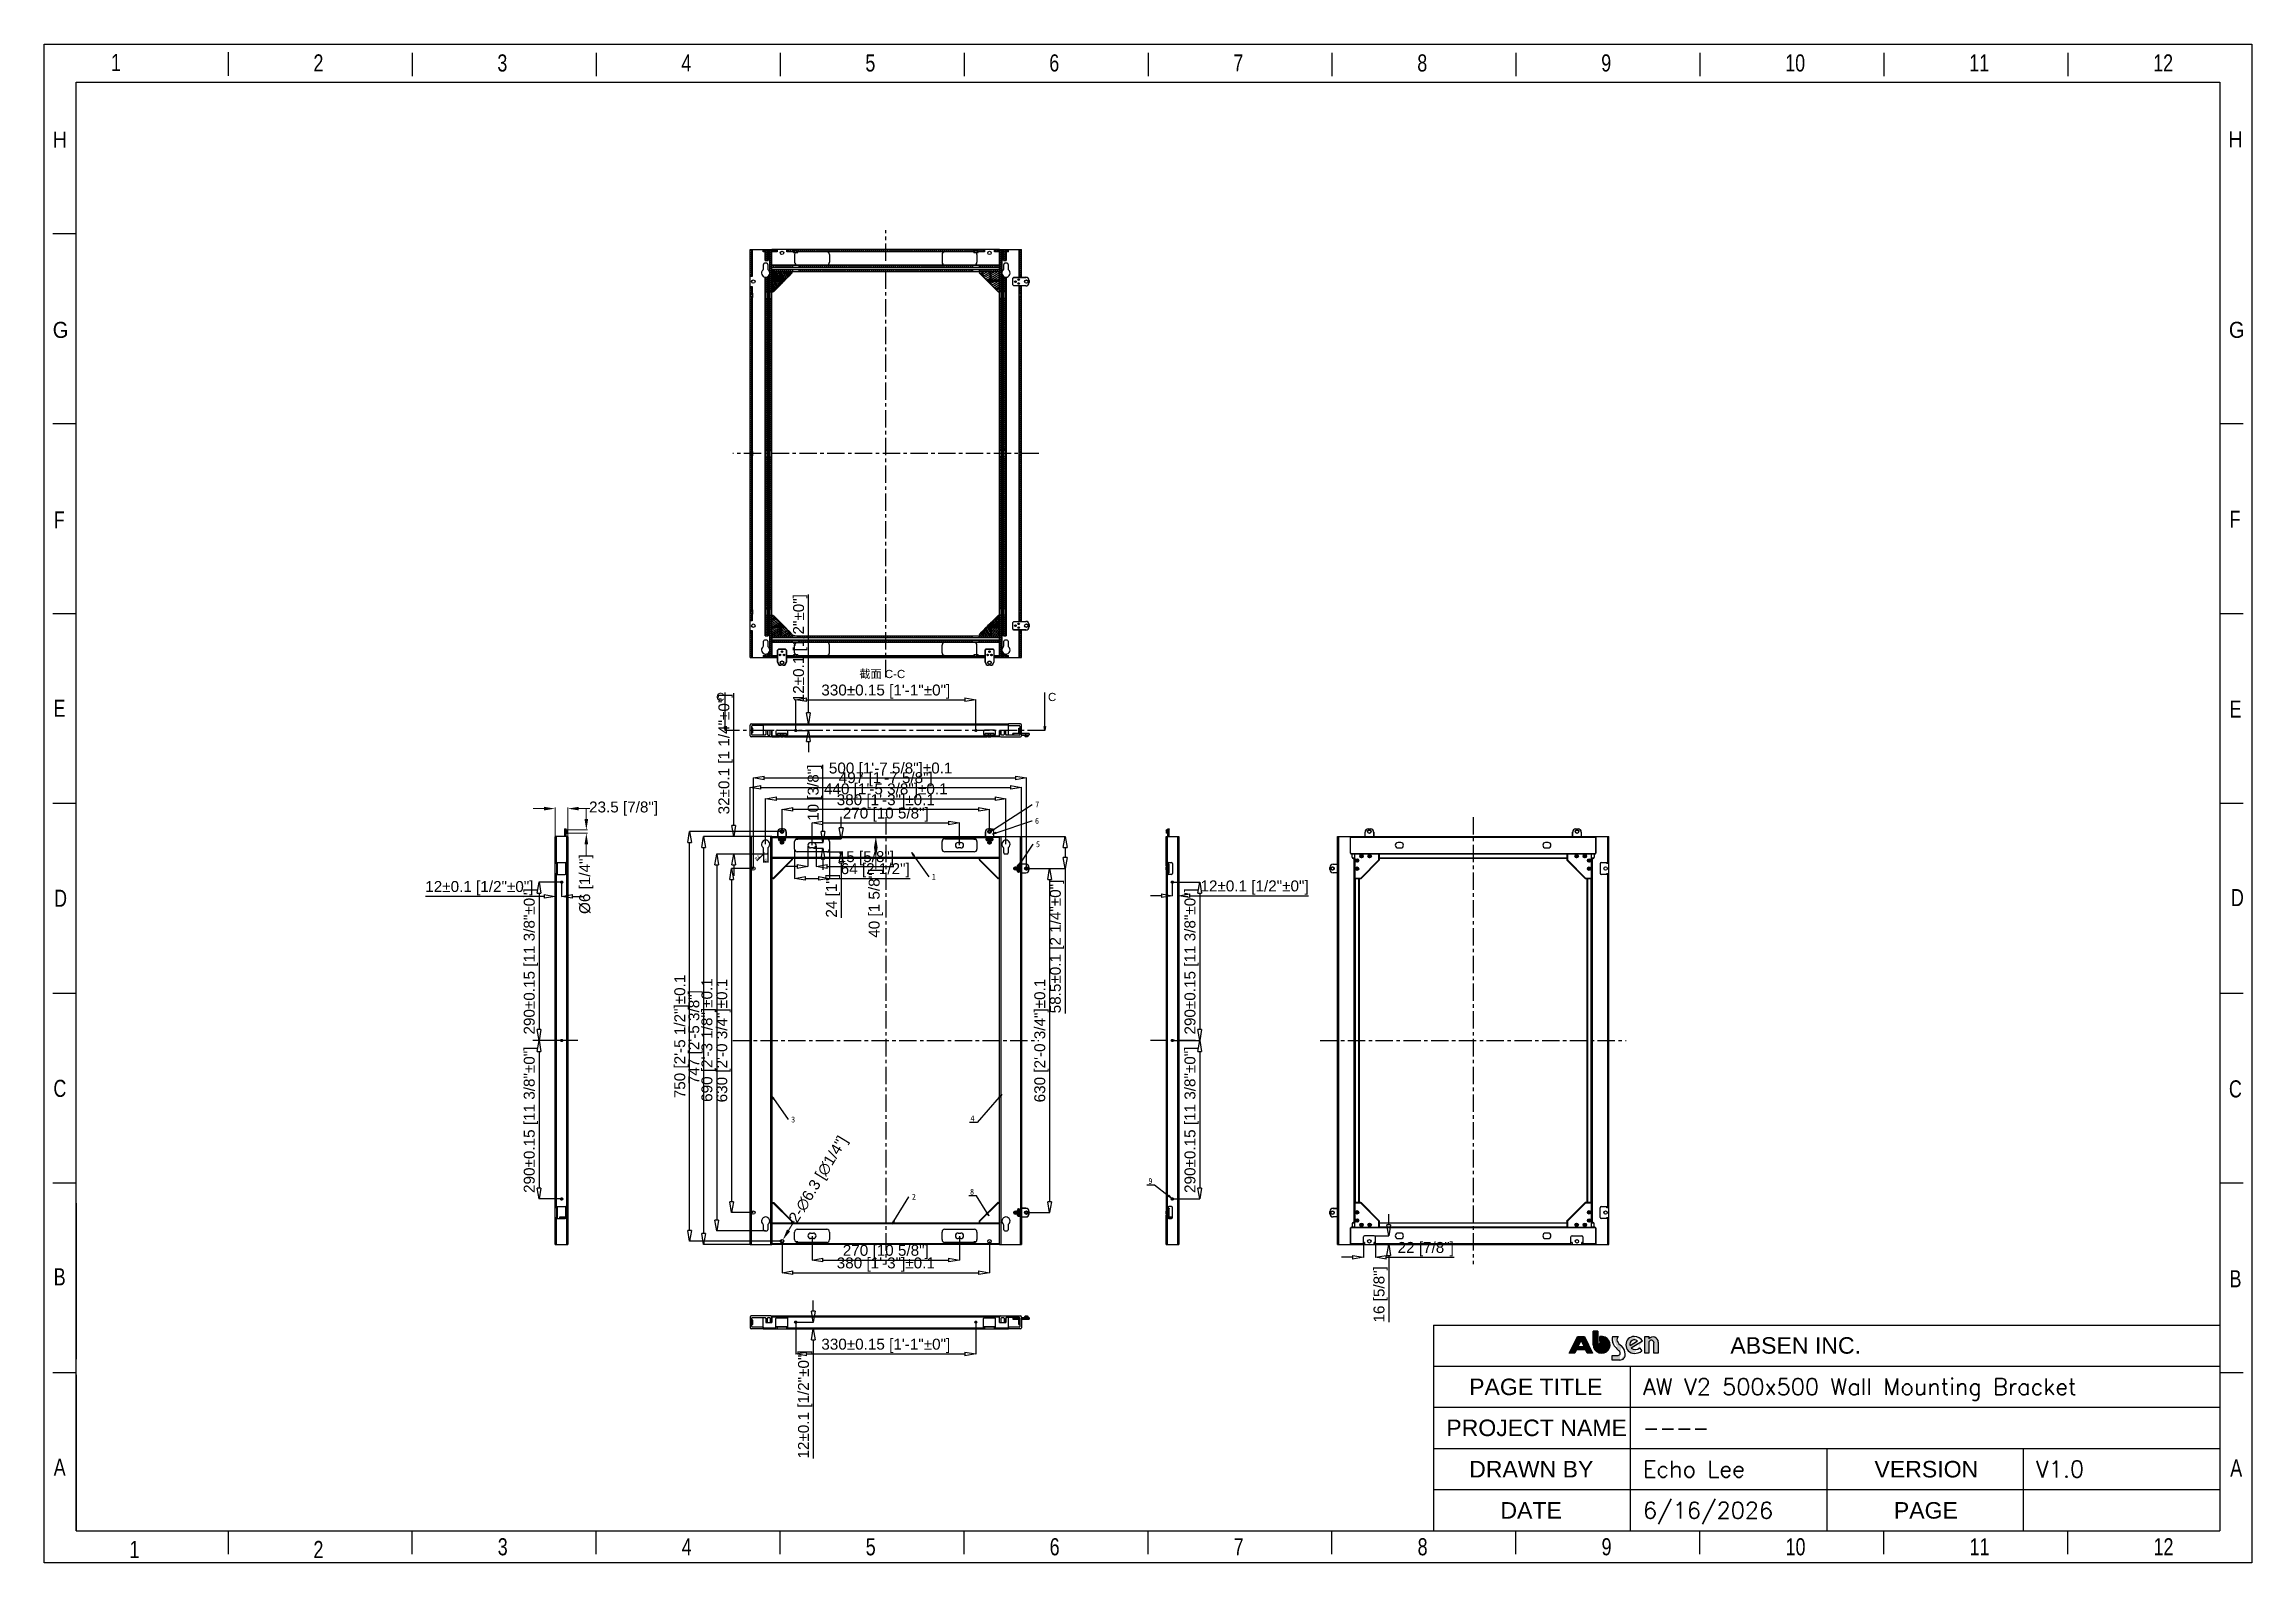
# Model space of a CAD drawing. Header units: millimetres. Extents: x -3132 to 28633, y 682 to 5849.
# Drawn here: x 13036 to 17078, y 682 to 3462 of the extents above; entities that cross this region are included whole.
import ezdxf
from ezdxf import colors
from ezdxf.entities.mleader import LeaderData, LeaderLine
from ezdxf.math import Vec2, Vec3

# ---------------------------------------------------------------- set-up
doc = ezdxf.new("R2010")
doc.units = ezdxf.units.MM
doc.linetypes.add('CENTER', pattern=[50.8, 31.75, -6.35, 6.35, -6.35])
for name, color, linetype in [('02___PRT_ALL_AXES', 7, 'Continuous'), ('DEFAULT_1', 7, 'CENTER'), ('DIM', 4, 'Continuous'), ('图框', 7, 'Continuous'), ('标准', 3, 'Continuous')]:
    doc.layers.add(name, color=color, linetype=linetype)
doc.layers.add('screw', color=33, linetype='Continuous', lineweight=13)
doc.styles.add('CKSTANDARD', font='arial.ttf')
doc.styles.add('Roamns', font='romans.shx')
doc.styles.get("Standard").update_dxf_attribs({"font": 'arial.ttf'})
doc.styles.add('TXT', font='romans.shx', dxfattribs={"bigfont": 'gbcbig.shx'})
doc.dimstyles.new('1.2', dxfattribs={"dimscale": 10, "dimtxt": 2, "dimasz": 2, "dimexe": 0.2, "dimexo": 0.1, "dimgap": 0, "dimtad": 0, "dimzin": 9, "dimdsep": 46, "dimtxsty": 'Standard', "dimcen": 0, "dimclrd": 3, "dimclre": 3, "dimclrt": 3, "dimazin": 1, "dimtp": 0.01, "dimtm": 0.01, "dimtfac": 1, "dimtofl": 0, "dimtmove": 0, "dimatfit": 3, "dimfxl": 1, "dimtolj": 1, "dimtzin": 4, "dimlwd": 13, "dimlwe": 13, "dimarcsym": 0})
doc.dimstyles.new('ISO_25-10', dxfattribs={"dimtxt": 20, "dimasz": 20, "dimexe": 0.3, "dimexo": 0.3, "dimgap": 2, "dimtad": 1, "dimrnd": 0.0001, "dimdsep": 46, "dimtxsty": 'Standard', "dimblk": 'CLOSEDBLANK', "dimcen": 0.1, "dimclrd": 256, "dimclre": 256, "dimclrt": 256, "dimadec": 0, "dimazin": 2, "dimtm": 1e-09, "dimtfac": 1, "dimtofl": 0, "dimtmove": 0, "dimatfit": 3, "dimldrblk": 'CLOSEDBLANK', "dimfxl": 1, "dimtolj": 1, "dimarcsym": 0})
doc.dimstyles.new('ISO_25-5', dxfattribs={"dimtxt": 5, "dimasz": 2.5, "dimexe": 1, "dimexo": 0.3, "dimgap": 1, "dimtad": 1, "dimrnd": 0.0001, "dimdsep": 46, "dimtxsty": 'Standard', "dimblk": 'CLOSEDBLANK', "dimcen": 0.1, "dimclrd": 256, "dimclre": 256, "dimclrt": 3, "dimazin": 2, "dimtm": 1e-09, "dimtfac": 1, "dimtofl": 0, "dimtmove": 0, "dimatfit": 3, "dimldrblk": 'CLOSEDBLANK', "dimfxl": 1, "dimtolj": 1, "dimarcsym": 0})
doc.dimstyles.get("Standard").update_dxf_attribs({"dimtxt": 0.18, "dimasz": 0.18, "dimexe": 0.18, "dimexo": 0.0625, "dimgap": 0.09, "dimtad": 0, "dimtih": 1, "dimtoh": 1, "dimdec": 4, "dimzin": 0, "dimdsep": 46, "dimtxsty": 'Standard', "dimcen": 0.09, "dimadec": 0, "dimazin": 0, "dimtfac": 1, "dimtdec": 4, "dimtofl": 0, "dimtmove": 0, "dimatfit": 3, "dimfxl": 1, "dimtolj": 1, "dimtzin": 0, "dimarcsym": 0})

msp = doc.modelspace()

# ---------------------------------------------------------------- texts
at = {"color": 2, "linetype": 'Continuous', "insert": (14612.818, 2316.77), "char_height": 15, "width": 220.5, "attachment_point": 3, "line_spacing_factor": 0.9}
msp.add_mtext('截面 C-C', dxfattribs=at)
at = {"color": 7, "linetype": 'Continuous', "char_height": 15, "width": 24.5, "attachment_point": 1, "line_spacing_factor": 0.9}
for insert in [(14266.715, 2274.694), (14874.322, 2274.694)]:
    msp.add_mtext('{\\C2;C}', dxfattribs=dict(at, insert=insert))

# ---------------------------------------------------------------- blocks, each defined once
blk = doc.blocks.new('A$C7F980674')
at = {"layer": 'DIM'}
h = blk.add_hatch(color=0, dxfattribs=at)
h.paths.add_polyline_path([(0, 14.4), (17.5, 49.1), (32.4, 49.1), (48.6, 14.4), (37.9, 14.4), (34.5, 21.5), (15.2, 21.5), (11.8, 14.4)])
h.paths.add_polyline_path([(24.9, 41.7), (18.4, 28.2), (31.3, 28.2)], flags=16)
h = blk.add_hatch(color=0, dxfattribs=at)
edge = h.paths.add_edge_path()
edge.add_arc((102.7, 13.9), 4.01, 268.9922, 361.5919)
edge.add_arc((99.2, 13.9), 7.59, 1.2701, 51.0785)
edge.add_arc((307.9, 226.7), 290.6, 223.1995, 225.4213, ccw=False)
edge.add_arc((110, 42.4), 20.2, 160.183, 226.2535, ccw=False)
edge.add_line((91, 49.3), (102.8, 49.3))
edge.add_arc((108.3, 42.8), 8.43, 130.3455, 201.7414)
edge.add_arc((128.4, 54.8), 31.8, 208.35, 232.647)
edge.add_arc((94.7, 12), 22.7, 1.6073, 50.5833, ccw=False)
edge.add_arc((105.8, 11.6), 11.6, -89.3538, 5.2245, ccw=False)
edge.add_line((106, 0), (89.9, 0))
edge.add_line((89.9, 0), (89.9, 9.9))
edge.add_line((89.9, 9.9), (102.7, 9.9))
edge = h.paths.add_edge_path()
edge.add_arc((171.8, 36), 5.59, 4.2423, 157.3807)
edge.add_line((166.6, 38.1), (166.6, 14.7))
edge.add_line((166.6, 14.7), (158.3, 14.7))
edge.add_line((158.3, 14.7), (158.3, 49))
edge.add_line((158.3, 49), (166.6, 49))
edge.add_line((166.6, 49), (166.6, 44.5))
edge.add_arc((175.1, 37.2), 11.2, 0.8903, 139.1292, ccw=False)
edge.add_line((186.2, 37.4), (186.2, 14.6))
edge.add_line((186.2, 14.6), (177.3, 14.6))
edge.add_line((177.3, 14.6), (177.3, 36.4))
edge = h.paths.add_edge_path(flags=16)
edge.add_arc((136.4, 32.8), 9.44, 49.484, 192.8466)
edge.add_line((127.2, 30.7), (142.6, 40))
edge = h.paths.add_edge_path()
edge.add_arc((138.3, 35.1), 13, 229.4307, 313.9876)
edge.add_line((147.3, 25.7), (151.6, 19.1))
edge.add_arc((136.9, 38.4), 24.3, 268.4243, 307.2636, ccw=False)
edge.add_arc((136.2, 31.8), 17.7, 90, 270, ccw=False)
edge.add_arc((137, 31.5), 17.9, 25.5591, 92.5335, ccw=False)
edge.add_line((153.1, 39.3), (129.9, 25.2))
at = {"layer": '图框'}
h = blk.add_hatch(color=30, dxfattribs=at)
edge = h.paths.add_edge_path(flags=0)
edge.add_line((64.3, 49.2), (64.3, 38.8))
edge.add_arc((68.1, 31.9), 7.85, -180, 118.4785, ccw=False)
edge.add_line((60.2, 31.9), (60.2, 60.6))
edge.add_line((60.2, 60.6), (50.4, 60.6))
edge.add_line((50.4, 60.6), (50.4, 31.9))
edge.add_arc((68.1, 31.9), 17.7, 180, 462.2223)
at = {"layer": '图框', "color": 7, "linetype": 'Continuous'}
for p, q in [((0, 14.4), (17.5, 49.1)), ((17.5, 49.1), (32.4, 49.1)), ((32.4, 49.1), (48.6, 14.4)), ((91, 49.3), (102.8, 49.3)), ((158.3, 49), (166.6, 49)), ((158.3, 14.7), (158.3, 49)), ((166.6, 49), (166.6, 44.5)), ((11.8, 14.4), (0, 14.4)), ((15.2, 21.5), (11.8, 14.4)), ((34.5, 21.5), (15.2, 21.5)), ((24.9, 41.7), (18.4, 28.2)), ((18.4, 28.2), (31.3, 28.2)), ((31.3, 28.2), (24.9, 41.7)), ((37.9, 14.4), (34.5, 21.5)), ((48.6, 14.4), (37.9, 14.4)), ((89.9, 9.9), (102.7, 9.9)), ((89.9, 0), (89.9, 9.9)), ((106, 0), (89.9, 0)), ((127.2, 30.7), (142.6, 40)), ((153.1, 39.3), (129.9, 25.2)), ((147.3, 25.7), (151.6, 19.1)), ((166.6, 14.7), (158.3, 14.7)), ((166.6, 38.1), (166.6, 14.7)), ((177.3, 14.6), (177.3, 36.4)), ((186.2, 14.6), (177.3, 14.6)), ((186.2, 37.4), (186.2, 14.6))]:
    blk.add_line(p, q, dxfattribs=at)
at = {"layer": '图框', "color": 30}
for p, q in [((60.2, 60.6), (50.4, 60.6)), ((50.4, 60.6), (50.4, 31.9)), ((60.2, 31.9), (60.2, 60.6)), ((64.3, 49.2), (64.3, 38.8))]:
    blk.add_line(p, q, dxfattribs=at)
at = {"layer": '图框', "color": 30, "linetype": 'Continuous'}
for p, q in [((50.4, 60.6), (60.2, 60.6)), ((50.4, 31.9), (50.4, 60.6)), ((60.2, 60.6), (60.2, 31.9)), ((64.3, 38.8), (64.3, 49.2))]:
    blk.add_line(p, q, dxfattribs=at)
at = {"layer": '图框', "color": 30}
for radius, end in [(17.7, 102.2223), (7.85, 118.4785)]:
    blk.add_arc((68.1, 31.9), radius, 180, end, dxfattribs=at)
at = {"layer": '图框', "color": 30, "linetype": 'Continuous'}
for radius, end in [(17.7, 102.2223), (7.85, 118.4785)]:
    blk.add_arc((68.1, 31.9), radius, 180, end, dxfattribs=at)
at = {"layer": '图框', "color": 7, "linetype": 'Continuous'}
for centre, radius, start, end in [((110, 42.4), 20.2, 160.183, 226.2535), ((108.3, 42.8), 8.43, 130.3455, 201.7414), ((136.2, 31.8), 17.7, 90, 270), ((137, 31.5), 17.9, 25.5591, 92.5335), ((175.1, 37.2), 11.2, 0.8903, 139.1292), ((307.9, 226.7), 290.6, 223.1995, 225.4213), ((128.4, 54.8), 31.8, 208.35, 232.647), ((102.7, 13.9), 4.01, 268.9922, 1.5919), ((99.2, 13.9), 7.59, 1.2701, 51.0785), ((105.8, 11.6), 11.6, 270.6462, 5.2245), ((94.7, 12), 22.7, 1.6073, 50.5833), ((136.4, 32.8), 9.44, 49.484, 192.8466), ((138.3, 35.1), 13, 229.4307, 313.9876), ((136.9, 38.4), 24.3, 268.4243, 307.2636), ((171.8, 36), 5.59, 4.2423, 157.3807)]:
    blk.add_arc(centre, radius, start, end, dxfattribs=at)
blk = doc.blocks.new('standard template')
for p, q in [((3074, 30739), (3074, 30336)), ((6246, 30728), (6246, 30325)), ((9418, 30728), (9418, 30325)), ((12589, 30728), (12589, 30325)), ((15761, 30728), (15761, 30325)), ((18933, 30728), (18933, 30325)), ((22104, 30728), (22104, 30325)), ((25276, 30728), (25276, 30325)), ((28448, 30728), (28448, 30325)), ((31619, 30728), (31619, 30325)), ((34791, 30728), (34791, 30325)), ((456, 27607), (54, 27607)), ((456, 24334), (54, 24334)), ((37812, 24334), (37409, 24334)), ((456, 21062), (54, 21062)), ((37812, 21062), (37409, 21062)), ((456, 17790), (54, 17790)), ((37812, 17790), (37409, 17790)), ((456, 14517), (54, 14517)), ((37812, 14517), (37409, 14517)), ((456, 11245), (54, 11245)), ((37812, 11245), (37409, 11245)), ((456, 10901), (456, 8211)), ((456, 8211), (456, 10446)), ((456, 6313), (456, 10291)), ((23857, 8796), (37409, 8796)), ((23857, 8093), (37409, 8093)), ((27246, 8093), (27246, 5254)), ((456, 7973), (54, 7973)), ((456, 7944), (456, 5254)), ((37812, 7973), (37409, 7973)), ((23857, 7383), (37409, 7383)), ((23857, 6674), (37409, 6674)), ((30633, 6674), (30633, 5254)), ((34021, 6674), (34021, 5254)), ((23857, 5964), (37409, 5964)), ((456, 5254), (37409, 5254)), ((3074, 5254), (3074, 4851)), ((6246, 4851), (6246, 5254)), ((9418, 4851), (9418, 5254)), ((12589, 4851), (12589, 5254)), ((15761, 4851), (15761, 5254)), ((18933, 4851), (18933, 5254)), ((22104, 4851), (22104, 5254)), ((25276, 4851), (25276, 5254)), ((28448, 4851), (28448, 5254)), ((31619, 4851), (31619, 5254)), ((34791, 4851), (34791, 5254))]:
    blk.add_line(p, q)
at = {"color": 7}
for p, q in [((23857, 8796), (23857, 5964)), ((28856, 8796), (31734, 8796)), ((23857, 5964), (23857, 5254))]:
    blk.add_line(p, q, dxfattribs=at)
blk.add_lwpolyline([(37963, 4700), (-97, 4700), (-97, 30879), (37963, 30879)], close=True)
for points in [[(456, 6674), (456, 5964), (456, 5254), (456, 30226), (37409, 30226), (37409, 5254)], [(456, 9631), (456, 8921), (456, 8211)]]:
    blk.add_lwpolyline(points, dxfattribs=at)
at = {"color": 0, "xscale": 8.255519999999997, "yscale": 8.255519999999997, "zscale": 8.255519999999997}
blk.add_blockref('A$C7F980674', (26192, 8195), dxfattribs=at)
at = {"style": 'CKSTANDARD'}
for s, height, width, p in [('1', 295, 0.75, (1055, 30416)), ('2', 295, 0.75, (4545, 30408)), ('3', 295, 0.75, (7716, 30408)), ('4', 295, 0.75, (10888, 30408)), ('5', 295, 0.75, (14060, 30408)), ('6', 295, 0.75, (17231, 30408)), ('7', 295, 0.75, (20403, 30408)), ('8', 295, 0.75, (23575, 30408)), ('9', 295, 0.75, (26746, 30408)), ('10', 294.8, 0.75, (29918, 30408)), ('11', 294.8, 0.75, (33090, 30408)), ('12', 294.8, 0.75, (36261, 30408)), ('H', 276, 0.9, (47, 29097)), ('H', 276, 0.9, (37555, 29102)), ('G', 276, 0.9, (50, 25816)), ('G', 276, 0.9, (37567, 25817)), ('F', 295, 0.75, (37578, 22543)), ('F', 295, 0.75, (69, 22532)), ('E', 295, 0.75, (62, 19285)), ('E', 295, 0.75, (37578, 19270)), ('D', 295, 0.75, (74, 16009)), ('D', 295, 0.75, (37601, 16020)), ('C', 295, 0.75, (62, 12732)), ('C', 295, 0.75, (37567, 12723)), ('B', 295, 0.75, (67, 9483)), ('B', 295, 0.75, (37578, 9450)), ('A', 295, 0.75, (67, 6202)), ('A', 295, 0.75, (37590, 6188)), ('1', 295, 0.75, (1373, 4783)), ('2', 295, 0.75, (4545, 4783)), ('3', 295, 0.75, (7722, 4830)), ('4', 295, 0.75, (10894, 4830)), ('5', 295, 0.75, (14066, 4830)), ('6', 295, 0.75, (17237, 4830)), ('7', 295, 0.75, (20409, 4830)), ('8', 295, 0.75, (23581, 4830)), ('9', 295, 0.75, (26752, 4830)), ('10', 294.8, 0.75, (29924, 4830)), ('11', 294.8, 0.75, (33096, 4830)), ('12', 294.8, 0.75, (36267, 4830))]:
    blk.add_text(s, height=height, dxfattribs=dict(at, width=width)).set_placement(p)
at = {"char_height": 284.52, "attachment_point": 1, "style": 'Roamns'}
for s, insert, width in [('{\\fArial|b0|i0|c0|p34;ABSEN INC.}', (28972, 8590), 3912.01), ('{\\fArial|b0|i0|c0|p34;PAGE TITLE}', (24469, 7876), 3912.01), ('{\\fArial|b0|i0|c0|p34;PROJECT NAME}', (24075, 7170), 3305.73), ('{\\fArial|b0|i0|c0|p34;DRAWN BY}', (24469, 6457), 3912.01), ('{\\fArial|b0|i0|c0|p34;VERSION}', (31457, 6457), 3912.01), ('{\\fArial|b0|i0|c0|p34;DATE}', (25008, 5747), 3912.01), ('{\\fArial|b0|i0|c0|p34;PAGE}', (31791, 5747), 3912.01)]:
    blk.add_mtext(s, dxfattribs=dict(at, insert=insert, width=width))
at = {"style": 'Roamns'}
for tag, p in [('PAGE_NAME', (27466, 7594)), ('PROJECT_NAME', (27466, 6884)), ('DRAWN_NAME', (27466, 6174)), ('VERSION', (34241, 6174)), ('SELECT_DATA', (27466, 5464)), ('PAGE_NUMBER', (34241, 5464))]:
    blk.add_attdef(tag, p, '', height=285, dxfattribs=at)
blk = doc.blocks.new('_ClosedBlank')
at = {"color": 0, "linetype": 'ByBlock', "lineweight": -2}
for p, q in [((-1, 0.17), (0, 0)), ((-1, 0.17), (-1, -0.17)), ((0, 0), (-1, -0.17))]:
    blk.add_line(p, q, dxfattribs=at)
blk = doc.blocks.new('*D255')
at = {"layer": 'Defpoints', "color": 0, "transparency": 16777216}
for p in [(14825.8, 2101.6), (14328.8, 2011.7), (14825.8, 2011.7)]:
    blk.add_point(p, dxfattribs=at)
at = {"layer": '标准', "lineweight": -2, "transparency": 16777216}
for p, q in [((14328.8, 2012), (14328.8, 2101.9)), ((14825.8, 2012), (14825.8, 2101.9)), ((14348.8, 2101.6), (14805.8, 2101.6))]:
    blk.add_line(p, q, dxfattribs=at)
at = {"layer": '标准', "lineweight": -2, "transparency": 16777216, "xscale": 20, "yscale": 20, "zscale": 20, "rotation": 180}
blk.add_blockref('_ClosedBlank', (14328.8, 2101.6), dxfattribs=at)
at = {"layer": '标准', "lineweight": -2, "transparency": 16777216, "xscale": 20, "yscale": 20, "zscale": 20}
blk.add_blockref('_ClosedBlank', (14825.8, 2101.6), dxfattribs=at)
at = {"layer": '标准', "transparency": 16777216, "insert": (14577.3, 2116.5), "char_height": 20, "attachment_point": 5}
blk.add_mtext('\\A1;{\\C1;497 [1\'-7 5/8"]}', dxfattribs=at)
blk = doc.blocks.new('*D256')
at = {"layer": 'Defpoints', "color": 0, "transparency": 16777216}
for p in [(14328.8, 2011.7), (14243.8, 1264.7), (14328.8, 1264.7)]:
    blk.add_point(p, dxfattribs=at)
at = {"layer": '标准', "lineweight": -2, "transparency": 16777216}
for p, q in [((14328.5, 2011.7), (14243.5, 2011.7)), ((14243.8, 1991.7), (14243.8, 1284.7)), ((14328.5, 1264.7), (14243.5, 1264.7))]:
    blk.add_line(p, q, dxfattribs=at)
at = {"layer": '标准', "lineweight": -2, "transparency": 16777216, "xscale": 20, "yscale": 20, "zscale": 20}
for p, rotation in [((14243.8, 2011.7), 90), ((14243.8, 1264.7), 270)]:
    blk.add_blockref('_ClosedBlank', p, dxfattribs=dict(at, rotation=rotation))
at = {"layer": '标准', "color": 1, "transparency": 16777216, "insert": (14228.8, 1644.5), "char_height": 20, "attachment_point": 5, "rotation": 90}
blk.add_mtext('\\A1;747 [2\'-5 3/8"]', dxfattribs=at)
blk = doc.blocks.new('*D257')
at = {"layer": 'Defpoints', "color": 0, "transparency": 16777216}
for p in [(14357.3, 1979.7), (14267.8, 1289.7), (14357.3, 1289.7)]:
    blk.add_point(p, dxfattribs=at)
at = {"layer": '标准', "lineweight": -2, "transparency": 16777216}
for p, q in [((14357, 1979.7), (14267.5, 1979.7)), ((14267.8, 1959.7), (14267.8, 1309.7)), ((14357, 1289.7), (14267.5, 1289.7))]:
    blk.add_line(p, q, dxfattribs=at)
at = {"layer": '标准', "lineweight": -2, "transparency": 16777216, "xscale": 20, "yscale": 20, "zscale": 20}
for p, rotation in [((14267.8, 1979.7), 90), ((14267.8, 1289.7), 270)]:
    blk.add_blockref('_ClosedBlank', p, dxfattribs=dict(at, rotation=rotation))
at = {"layer": '标准', "transparency": 16777216, "insert": (14252.8, 1639.1), "char_height": 20, "attachment_point": 5, "rotation": 90}
blk.add_mtext('\\A1;690 [2\'-3 1/8"]%%P0.1', dxfattribs=at)
blk = doc.blocks.new('*D258')
at = {"layer": 'Defpoints', "color": 0, "transparency": 16777216}
for p in [(14797.3, 2081), (14357.3, 1997.7), (14797.3, 1997.7)]:
    blk.add_point(p, dxfattribs=at)
at = {"layer": '标准', "lineweight": -2, "transparency": 16777216}
for p, q in [((14357.3, 1998), (14357.3, 2081.3)), ((14377.3, 2081), (14777.3, 2081)), ((14797.3, 1998), (14797.3, 2081.3))]:
    blk.add_line(p, q, dxfattribs=at)
at = {"layer": '标准', "lineweight": -2, "transparency": 16777216, "xscale": 20, "yscale": 20, "zscale": 20, "rotation": 180}
blk.add_blockref('_ClosedBlank', (14357.3, 2081), dxfattribs=at)
at = {"layer": '标准', "lineweight": -2, "transparency": 16777216, "xscale": 20, "yscale": 20, "zscale": 20}
blk.add_blockref('_ClosedBlank', (14797.3, 2081), dxfattribs=at)
at = {"layer": '标准', "transparency": 16777216, "insert": (14577.3, 2096), "char_height": 20, "attachment_point": 5}
blk.add_mtext('\\A1;440 [1\'-5 3/8"]%%P0.1', dxfattribs=at)
blk = doc.blocks.new('*D259')
at = {"color": 3, "linetype": 'Continuous', "lineweight": 13, "transparency": 16777216}
for p, q in [((14537.9, 2011.7), (14561, 2011.7)), ((14537.9, 1971.7), (14561, 1971.7)), ((14559, 1971.7), (14559, 1951.7))]:
    blk.add_line(p, q, dxfattribs=at)
at = {"color": 3, "transparency": 16777216}
for points in [[(14555.7, 1991.7), (14562.4, 1991.7), (14559, 2011.7)], [(14555.7, 1991.7), (14562.4, 1991.7), (14559, 1971.7)]]:
    blk.add_solid(points, dxfattribs=at)
at = {"layer": 'Defpoints', "color": 0, "transparency": 16777216}
for p in [(14536.9, 2011.7), (14536.9, 1971.7), (14559, 1971.7)]:
    blk.add_point(p, dxfattribs=at)
at = {"color": 3, "transparency": 16777216, "insert": (14559, 1889.6), "char_height": 20, "attachment_point": 5, "rotation": 90}
blk.add_mtext('\\A1;40 [1 5/8"]', dxfattribs=at)
blk = doc.blocks.new('*D260')
at = {"layer": 'Defpoints', "color": 0, "transparency": 16777216}
for p in [(14334.8, 1953.2), (14294.9, 1323.2), (14334.8, 1323.2)]:
    blk.add_point(p, dxfattribs=at)
at = {"layer": '标准', "lineweight": -2, "transparency": 16777216}
for p, q in [((14334.5, 1953.2), (14294.6, 1953.2)), ((14294.9, 1933.2), (14294.9, 1343.2)), ((14334.5, 1323.2), (14294.6, 1323.2))]:
    blk.add_line(p, q, dxfattribs=at)
at = {"layer": '标准', "lineweight": -2, "transparency": 16777216, "xscale": 20, "yscale": 20, "zscale": 20}
for p, rotation in [((14294.9, 1953.2), 90), ((14294.9, 1323.2), 270)]:
    blk.add_blockref('_ClosedBlank', p, dxfattribs=dict(at, rotation=rotation))
at = {"layer": '标准', "transparency": 16777216, "insert": (14280, 1638.2), "char_height": 20, "attachment_point": 5, "rotation": 90}
blk.add_mtext('\\A1;630 [2\'-0 3/4"]%%P0.1', dxfattribs=at)
blk = doc.blocks.new('*D261')
at = {"layer": 'Defpoints', "color": 0, "transparency": 16777216}
for p in [(14387.3, 2061.3), (14387.3, 2020.7), (14767.3, 2020.7)]:
    blk.add_point(p, dxfattribs=at)
at = {"layer": '标准', "lineweight": -2, "transparency": 16777216}
for p, q in [((14387.3, 2021), (14387.3, 2061.6)), ((14767.3, 2021), (14767.3, 2061.6)), ((14747.3, 2061.3), (14407.3, 2061.3))]:
    blk.add_line(p, q, dxfattribs=at)
at = {"layer": '标准', "lineweight": -2, "transparency": 16777216, "xscale": 20, "yscale": 20, "zscale": 20, "rotation": 180}
blk.add_blockref('_ClosedBlank', (14387.3, 2061.3), dxfattribs=at)
at = {"layer": '标准', "lineweight": -2, "transparency": 16777216, "xscale": 20, "yscale": 20, "zscale": 20}
blk.add_blockref('_ClosedBlank', (14767.3, 2061.3), dxfattribs=at)
at = {"layer": '标准', "transparency": 16777216, "insert": (14577.3, 2076.1), "char_height": 20, "attachment_point": 5}
blk.add_mtext('\\A1;380 [1\'-3"]%%P0.1', dxfattribs=at)
blk = doc.blocks.new('*D262')
at = {"layer": 'Defpoints', "color": 0, "transparency": 16777216}
for p in [(14834.8, 1953.2), (14834.8, 1323.2), (14877.2, 1323.2)]:
    blk.add_point(p, dxfattribs=at)
at = {"layer": '标准', "lineweight": -2, "transparency": 16777216}
for p, q in [((14835.1, 1953.2), (14877.5, 1953.2)), ((14877.2, 1933.2), (14877.2, 1343.2)), ((14835.1, 1323.2), (14877.5, 1323.2))]:
    blk.add_line(p, q, dxfattribs=at)
at = {"layer": '标准', "lineweight": -2, "transparency": 16777216, "xscale": 20, "yscale": 20, "zscale": 20}
for p, rotation in [((14877.2, 1953.2), 90), ((14877.2, 1323.2), 270)]:
    blk.add_blockref('_ClosedBlank', p, dxfattribs=dict(at, rotation=rotation))
at = {"layer": '标准', "transparency": 16777216, "insert": (14862.2, 1638.2), "char_height": 20, "attachment_point": 5, "rotation": 90}
blk.add_mtext('\\A1;630 [2\'-0 3/4"]%%P0.1', dxfattribs=at)
blk = doc.blocks.new('*D263')
at = {"layer": 'Defpoints', "color": 0, "transparency": 16777216}
for p in [(14387.3, 1270.7), (14767.3, 1270.7), (14767.3, 1213.3)]:
    blk.add_point(p, dxfattribs=at)
at = {"layer": '标准', "lineweight": -2, "transparency": 16777216}
for p, q in [((14387.3, 1270.4), (14387.3, 1213)), ((14767.3, 1270.4), (14767.3, 1213)), ((14407.3, 1213.3), (14747.3, 1213.3))]:
    blk.add_line(p, q, dxfattribs=at)
at = {"layer": '标准', "lineweight": -2, "transparency": 16777216, "xscale": 20, "yscale": 20, "zscale": 20, "rotation": 180}
blk.add_blockref('_ClosedBlank', (14387.3, 1213.3), dxfattribs=at)
at = {"layer": '标准', "lineweight": -2, "transparency": 16777216, "xscale": 20, "yscale": 20, "zscale": 20}
blk.add_blockref('_ClosedBlank', (14767.3, 1213.3), dxfattribs=at)
at = {"layer": '标准', "transparency": 16777216, "insert": (14577.3, 1228.1), "char_height": 20, "attachment_point": 5}
blk.add_mtext('\\A1;380 [1\'-3"]%%P0.1', dxfattribs=at)
blk = doc.blocks.new('*D264')
at = {"layer": 'Defpoints', "color": 0, "transparency": 16777216}
for p in [(14218.1, 2020.7), (14387.3, 2020.7), (14387.3, 1270.7)]:
    blk.add_point(p, dxfattribs=at)
at = {"layer": '标准', "lineweight": -2, "transparency": 16777216}
for p, q in [((14387, 2020.7), (14217.8, 2020.7)), ((14218.1, 1290.7), (14218.1, 2000.7)), ((14387, 1270.7), (14217.8, 1270.7))]:
    blk.add_line(p, q, dxfattribs=at)
at = {"layer": '标准', "lineweight": -2, "transparency": 16777216, "xscale": 20, "yscale": 20, "zscale": 20}
for p, rotation in [((14218.1, 2020.7), 90), ((14218.1, 1270.7), 270)]:
    blk.add_blockref('_ClosedBlank', p, dxfattribs=dict(at, rotation=rotation))
at = {"layer": '标准', "transparency": 16777216, "insert": (14203.1, 1645.7), "char_height": 20, "attachment_point": 5, "rotation": 90}
blk.add_mtext('\\A1;750 [2\'-5 1/2"]%%P0.1', dxfattribs=at)
blk = doc.blocks.new('*D265')
at = {"color": 3, "linetype": 'Continuous', "lineweight": 13, "transparency": 16777216}
blk.add_line((14409.7, 1307.6), (14399.3, 1290.5), dxfattribs=at)
at = {"color": 3, "transparency": 16777216}
blk.add_solid([(14396.4, 1292.3), (14402.1, 1288.8), (14388.9, 1273.4)], dxfattribs=at)
at = {"layer": 'Defpoints', "color": 0, "transparency": 16777216}
for p in [(14385.6, 1268.1), (14388.9, 1273.4)]:
    blk.add_point(p, dxfattribs=at)
at = {"color": 3, "transparency": 16777216, "insert": (14455.5, 1383), "char_height": 20, "attachment_point": 5, "rotation": 58.6966}
blk.add_mtext('\\A1;2-∅6.3 [∅1/4"]', dxfattribs=at)
blk = doc.blocks.new('*D266')
at = {"layer": 'Defpoints', "color": 0, "transparency": 16777216}
for p in [(14353.3, 1983.2), (14361.3, 1983.2), (14361.3, 1965.3)]:
    blk.add_point(p, dxfattribs=at)
at = {"layer": '标准', "lineweight": -2, "transparency": 16777216}
for p, q in [((14353.3, 1982.9), (14353.3, 1964.3)), ((14361.3, 1982.9), (14361.3, 1964.3)), ((14355.8, 1965.3), (14358.8, 1965.3))]:
    blk.add_line(p, q, dxfattribs=at)
at = {"layer": '标准', "lineweight": -2, "transparency": 16777216, "xscale": 2.5, "yscale": 2.5, "zscale": 2.5, "rotation": 180}
blk.add_blockref('_ClosedBlank', (14353.3, 1965.3), dxfattribs=at)
at = {"layer": '标准', "lineweight": -2, "transparency": 16777216, "xscale": 2.5, "yscale": 2.5, "zscale": 2.5}
blk.add_blockref('_ClosedBlank', (14361.3, 1965.3), dxfattribs=at)
at = {"layer": '标准', "color": 3, "transparency": 16777216, "insert": (14357.3, 1968.9), "char_height": 5, "attachment_point": 5}
blk.add_mtext('\\A1;8', dxfattribs=at)
blk = doc.blocks.new('*D267')
at = {"color": 3, "linetype": 'Continuous', "lineweight": 13, "transparency": 16777216}
for p, q in [((13951.8, 2062.8), (13931.8, 2062.8)), ((13971.8, 2012.7), (13971.8, 2064.8)), ((13995.3, 2012.7), (13995.3, 2064.8)), ((14015.3, 2062.8), (14035.3, 2062.8))]:
    blk.add_line(p, q, dxfattribs=at)
at = {"color": 3, "transparency": 16777216}
for points in [[(13951.8, 2066.1), (13951.8, 2059.5), (13971.8, 2062.8)], [(14015.3, 2066.1), (14015.3, 2059.5), (13995.3, 2062.8)]]:
    blk.add_solid(points, dxfattribs=at)
at = {"layer": 'Defpoints', "color": 0, "transparency": 16777216}
for p in [(13995.3, 2062.8), (13971.8, 2011.7), (13995.3, 2011.7)]:
    blk.add_point(p, dxfattribs=at)
at = {"color": 3, "transparency": 16777216, "insert": (14097.2, 2062.8), "char_height": 20, "attachment_point": 5}
blk.add_mtext('\\A1;23.5 [7/8"]', dxfattribs=at)
blk = doc.blocks.new('*D268')
at = {"layer": 'Defpoints', "color": 0, "transparency": 16777216}
for p in [(14834.8, 2119.1), (14334.8, 1953.2), (14834.8, 1953.2)]:
    blk.add_point(p, dxfattribs=at)
at = {"layer": '标准', "lineweight": -2, "transparency": 16777216}
for p, q in [((14334.8, 1953.5), (14334.8, 2119.4)), ((14354.8, 2119.1), (14814.8, 2119.1)), ((14834.8, 1953.5), (14834.8, 2119.4))]:
    blk.add_line(p, q, dxfattribs=at)
at = {"layer": '标准', "lineweight": -2, "transparency": 16777216, "xscale": 20, "yscale": 20, "zscale": 20, "rotation": 180}
blk.add_blockref('_ClosedBlank', (14334.8, 2119.1), dxfattribs=at)
at = {"layer": '标准', "lineweight": -2, "transparency": 16777216, "xscale": 20, "yscale": 20, "zscale": 20}
blk.add_blockref('_ClosedBlank', (14834.8, 2119.1), dxfattribs=at)
at = {"layer": '标准', "transparency": 16777216, "insert": (14586.2, 2134.1), "char_height": 20, "attachment_point": 5}
blk.add_mtext('\\A1;500 [1\'-7 5/8"]%%P0.1', dxfattribs=at)
blk = doc.blocks.new('*D269')
at = {"layer": 'Defpoints', "color": 0, "transparency": 16777216}
for p in [(14412.3, 1120.1), (14742.3, 1120.4), (14742.3, 1064.6)]:
    blk.add_point(p, dxfattribs=at)
at = {"layer": '标准', "lineweight": -2, "transparency": 16777216}
for p, q in [((14412.3, 1119.8), (14412.3, 1064.3)), ((14742.3, 1120.1), (14742.3, 1064.3)), ((14432.3, 1064.6), (14722.3, 1064.6))]:
    blk.add_line(p, q, dxfattribs=at)
at = {"layer": '标准', "lineweight": -2, "transparency": 16777216, "xscale": 20, "yscale": 20, "zscale": 20, "rotation": 180}
blk.add_blockref('_ClosedBlank', (14412.3, 1064.6), dxfattribs=at)
at = {"layer": '标准', "lineweight": -2, "transparency": 16777216, "xscale": 20, "yscale": 20, "zscale": 20}
blk.add_blockref('_ClosedBlank', (14742.3, 1064.6), dxfattribs=at)
at = {"layer": '标准', "transparency": 16777216, "insert": (14577.3, 1079.4), "char_height": 20, "attachment_point": 5}
blk.add_mtext('\\A1;330±0.15 [1\'-1"±0"]', dxfattribs=at)
blk = doc.blocks.new('*D270')
at = {"layer": 'Defpoints', "color": 0, "transparency": 16777216}
for p in [(13983.8, 1928.2), (13942.4, 1638.2), (13983.8, 1638.2)]:
    blk.add_point(p, dxfattribs=at)
at = {"layer": '标准', "lineweight": -2, "transparency": 16777216}
for p, q in [((13983.5, 1928.2), (13942.1, 1928.2)), ((13942.4, 1908.2), (13942.4, 1658.2)), ((13983.5, 1638.2), (13942.1, 1638.2))]:
    blk.add_line(p, q, dxfattribs=at)
at = {"layer": '标准', "lineweight": -2, "transparency": 16777216, "xscale": 20, "yscale": 20, "zscale": 20}
for p, rotation in [((13942.4, 1928.2), 90), ((13942.4, 1638.2), 270)]:
    blk.add_blockref('_ClosedBlank', p, dxfattribs=dict(at, rotation=rotation))
at = {"layer": '标准', "transparency": 16777216, "insert": (13927.5, 1783.2), "char_height": 20, "attachment_point": 5, "rotation": 90}
blk.add_mtext('\\A1;290±0.15 [11 3/8"±0"]', dxfattribs=at)
blk = doc.blocks.new('*D271')
at = {"layer": 'Defpoints', "color": 0, "transparency": 16777216}
for p in [(14742.3, 2262.1), (14412.3, 2208.1), (14742.3, 2208.1)]:
    blk.add_point(p, dxfattribs=at)
at = {"layer": '标准', "lineweight": -2, "transparency": 16777216}
for p, q in [((14412.3, 2208.4), (14412.3, 2262.4)), ((14432.3, 2262.1), (14722.3, 2262.1)), ((14742.3, 2208.4), (14742.3, 2262.4))]:
    blk.add_line(p, q, dxfattribs=at)
at = {"layer": '标准', "lineweight": -2, "transparency": 16777216, "xscale": 20, "yscale": 20, "zscale": 20, "rotation": 180}
blk.add_blockref('_ClosedBlank', (14412.3, 2262.1), dxfattribs=at)
at = {"layer": '标准', "lineweight": -2, "transparency": 16777216, "xscale": 20, "yscale": 20, "zscale": 20}
blk.add_blockref('_ClosedBlank', (14742.3, 2262.1), dxfattribs=at)
at = {"layer": '标准', "transparency": 16777216, "insert": (14577.3, 2276.9), "char_height": 20, "attachment_point": 5}
blk.add_mtext('\\A1;330±0.15 [1\'-1"±0"]', dxfattribs=at)
blk = doc.blocks.new('*D272')
at = {"layer": 'Defpoints', "color": 0, "transparency": 16777216}
for p in [(15101.9, 1928.2), (15101.9, 1638.2), (15152.2, 1638.2)]:
    blk.add_point(p, dxfattribs=at)
at = {"layer": '标准', "lineweight": -2, "transparency": 16777216}
for p, q in [((15102.2, 1928.2), (15152.5, 1928.2)), ((15152.2, 1908.2), (15152.2, 1658.2)), ((15102.2, 1638.2), (15152.5, 1638.2))]:
    blk.add_line(p, q, dxfattribs=at)
at = {"layer": '标准', "lineweight": -2, "transparency": 16777216, "xscale": 20, "yscale": 20, "zscale": 20}
for p, rotation in [((15152.2, 1928.2), 90), ((15152.2, 1638.2), 270)]:
    blk.add_blockref('_ClosedBlank', p, dxfattribs=dict(at, rotation=rotation))
at = {"layer": '标准', "transparency": 16777216, "insert": (15137.2, 1783.2), "char_height": 20, "attachment_point": 5, "rotation": 90}
blk.add_mtext('\\A1;290±0.15 [11 3/8"±0"]', dxfattribs=at)
blk = doc.blocks.new('screw_m4_l')
at = {"layer": 'screw', "color": 1, "linetype": 'CENTER', "ltscale": 0.008797}
for p, q in [((-2.2, 0), (2.2, 0)), ((0, -2.2), (0, 2.2))]:
    blk.add_line(p, q, dxfattribs=at)
at = {"layer": 'screw', "color": 33}
blk.add_circle((0, 0), 1.65, dxfattribs=at)
at = {"layer": 'screw', "color": 2, "linetype": 'CENTER'}
blk.add_arc((0, 0), 2, 270, 180, dxfattribs=at)
at = {"layer": 'screw', "color": 6, "style": 'TXT'}
blk.add_text('M4', height=0.8, dxfattribs=at).set_placement((-0.68, -1))
blk = doc.blocks.new('*D273')
at = {"color": 3, "linetype": 'Continuous', "lineweight": 13, "transparency": 16777216}
for p, q in [((14029, 2043.7), (14029, 2063.7)), ((13995.3, 2023.7), (14031, 2023.7)), ((13995.3, 2017.7), (14031, 2017.7)), ((14029, 1997.7), (14029, 1977.7))]:
    blk.add_line(p, q, dxfattribs=at)
at = {"color": 3, "transparency": 16777216}
for points in [[(14025.7, 2043.7), (14032.4, 2043.7), (14029, 2023.7)], [(14025.7, 1997.7), (14032.4, 1997.7), (14029, 2017.7)]]:
    blk.add_solid(points, dxfattribs=at)
at = {"layer": 'Defpoints', "color": 0, "transparency": 16777216}
for p in [(13994.3, 2023.7), (13994.3, 2017.7), (14029, 2017.7)]:
    blk.add_point(p, dxfattribs=at)
at = {"color": 3, "transparency": 16777216, "insert": (14029, 1924.6), "char_height": 20, "attachment_point": 5, "rotation": 90}
blk.add_mtext('\\A1;%%c6 [1/4"]', dxfattribs=at)
blk = doc.blocks.new('*D274')
at = {"layer": 'Defpoints', "color": 0, "transparency": 16777216}
for p in [(14298.8, 2011.7), (14328.8, 2011.7), (14357.3, 1979.7)]:
    blk.add_point(p, dxfattribs=at)
at = {"layer": '标准', "lineweight": -2, "transparency": 16777216}
for p, q in [((14298.8, 2031.7), (14298.8, 2274.1)), ((14328.5, 2011.7), (14298.5, 2011.7)), ((14357, 1979.7), (14298.5, 1979.7)), ((14298.8, 1959.7), (14298.8, 1939.7))]:
    blk.add_line(p, q, dxfattribs=at)
at = {"layer": '标准', "lineweight": -2, "transparency": 16777216, "xscale": 20, "yscale": 20, "zscale": 20}
for p, rotation in [((14298.8, 2011.7), 270), ((14298.8, 1979.7), 90)]:
    blk.add_blockref('_ClosedBlank', p, dxfattribs=dict(at, rotation=rotation))
at = {"layer": '标准', "transparency": 16777216, "insert": (14283.9, 2162.9), "char_height": 20, "attachment_point": 5, "rotation": 90}
blk.add_mtext('\\A1;{\\C1;32±0.1 [1 1/4"±0"]}', dxfattribs=at)
blk = doc.blocks.new('*D275')
at = {"layer": 'Defpoints', "color": 0, "transparency": 16777216}
for p in [(14825.8, 2011.7), (14834.8, 1953.2), (14905.7, 1953.2)]:
    blk.add_point(p, dxfattribs=at)
at = {"layer": '标准', "lineweight": -2, "transparency": 16777216}
for p, q in [((14826.1, 2011.7), (14906, 2011.7)), ((14905.7, 1991.7), (14905.7, 1973.2)), ((14835.1, 1953.2), (14906, 1953.2)), ((14905.7, 1953.2), (14905.7, 1687.5))]:
    blk.add_line(p, q, dxfattribs=at)
at = {"layer": '标准', "lineweight": -2, "transparency": 16777216, "xscale": 20, "yscale": 20, "zscale": 20}
for p, rotation in [((14905.7, 2011.7), 90), ((14905.7, 1953.2), 270)]:
    blk.add_blockref('_ClosedBlank', p, dxfattribs=dict(at, rotation=rotation))
at = {"layer": '标准', "transparency": 16777216, "insert": (14890.7, 1810.4), "char_height": 20, "attachment_point": 5, "rotation": 90}
blk.add_mtext('\\A1;58.5±0.1 [2 1/4"±0"]', dxfattribs=at)
blk = doc.blocks.new('*D286')
at = {"layer": 'Defpoints', "color": 0, "transparency": 16777216}
for p in [(14412.3, 2217.9), (14412.3, 2205.9), (14435.6, 2217.9)]:
    blk.add_point(p, dxfattribs=at)
at = {"layer": '标准', "lineweight": -2, "transparency": 16777216}
for p, q in [((14435.6, 2237.9), (14435.6, 2455.1)), ((14412.6, 2217.9), (14435.9, 2217.9)), ((14412.6, 2205.9), (14435.9, 2205.9)), ((14435.6, 2185.9), (14435.6, 2165.9))]:
    blk.add_line(p, q, dxfattribs=at)
at = {"layer": '标准', "lineweight": -2, "transparency": 16777216, "xscale": 20, "yscale": 20, "zscale": 20}
for p, rotation in [((14435.6, 2217.9), 270), ((14435.6, 2205.9), 90)]:
    blk.add_blockref('_ClosedBlank', p, dxfattribs=dict(at, rotation=rotation))
at = {"layer": '标准', "transparency": 16777216, "insert": (14420.6, 2356.5), "char_height": 20, "attachment_point": 5, "rotation": 90}
blk.add_mtext('\\A1;12±0.1 [1/2"±0"]', dxfattribs=at)
blk = doc.blocks.new('*D276')
at = {"layer": 'Defpoints', "color": 0, "transparency": 16777216}
for p in [(15101.9, 1928.2), (15113.9, 1928.2), (15113.9, 1903.4)]:
    blk.add_point(p, dxfattribs=at)
at = {"layer": '标准', "lineweight": -2, "transparency": 16777216}
for p, q in [((15081.9, 1903.4), (15061.9, 1903.4)), ((15101.9, 1927.9), (15101.9, 1903.1)), ((15113.9, 1927.9), (15113.9, 1903.1)), ((15133.9, 1903.4), (15351.2, 1903.4))]:
    blk.add_line(p, q, dxfattribs=at)
at = {"layer": '标准', "lineweight": -2, "transparency": 16777216, "xscale": 20, "yscale": 20, "zscale": 20}
blk.add_blockref('_ClosedBlank', (15101.9, 1903.4), dxfattribs=at)
at = {"layer": '标准', "lineweight": -2, "transparency": 16777216, "xscale": 20, "yscale": 20, "zscale": 20, "rotation": 180}
blk.add_blockref('_ClosedBlank', (15113.9, 1903.4), dxfattribs=at)
at = {"layer": '标准', "transparency": 16777216, "insert": (15252.5, 1918.3), "char_height": 20, "attachment_point": 5}
blk.add_mtext('\\A1;12±0.1 [1/2"±0"]', dxfattribs=at)
blk = doc.blocks.new('*D287')
at = {"layer": 'Defpoints', "color": 0, "transparency": 16777216}
for p in [(13971.8, 1928.2), (13971.8, 1902.2), (13983.8, 1928.2)]:
    blk.add_point(p, dxfattribs=at)
at = {"layer": '标准', "lineweight": -2, "transparency": 16777216}
for p, q in [((13951.8, 1902.2), (13734.6, 1902.2)), ((13971.8, 1927.9), (13971.8, 1901.9)), ((13983.8, 1927.9), (13983.8, 1901.9)), ((14003.8, 1902.2), (14023.8, 1902.2))]:
    blk.add_line(p, q, dxfattribs=at)
at = {"layer": '标准', "lineweight": -2, "transparency": 16777216, "xscale": 20, "yscale": 20, "zscale": 20}
blk.add_blockref('_ClosedBlank', (13971.8, 1902.2), dxfattribs=at)
at = {"layer": '标准', "lineweight": -2, "transparency": 16777216, "xscale": 20, "yscale": 20, "zscale": 20, "rotation": 180}
blk.add_blockref('_ClosedBlank', (13983.8, 1902.2), dxfattribs=at)
at = {"layer": '标准', "transparency": 16777216, "insert": (13833.2, 1917.2), "char_height": 20, "attachment_point": 5}
blk.add_mtext('\\A1;12±0.1 [1/2"±0"]', dxfattribs=at)
blk = doc.blocks.new('*D277')
at = {"layer": 'Defpoints', "color": 0, "transparency": 16777216}
for p in [(14712.3, 2036.7), (14442.3, 1995.7), (14712.3, 1995.7)]:
    blk.add_point(p, dxfattribs=at)
at = {"layer": '标准', "lineweight": -2, "transparency": 16777216}
for p, q in [((14442.3, 1996), (14442.3, 2037)), ((14462.3, 2036.7), (14692.3, 2036.7)), ((14712.3, 1996), (14712.3, 2037))]:
    blk.add_line(p, q, dxfattribs=at)
at = {"layer": '标准', "lineweight": -2, "transparency": 16777216, "xscale": 20, "yscale": 20, "zscale": 20, "rotation": 180}
blk.add_blockref('_ClosedBlank', (14442.3, 2036.7), dxfattribs=at)
at = {"layer": '标准', "lineweight": -2, "transparency": 16777216, "xscale": 20, "yscale": 20, "zscale": 20}
blk.add_blockref('_ClosedBlank', (14712.3, 2036.7), dxfattribs=at)
at = {"layer": '标准', "transparency": 16777216, "insert": (14577.3, 2051.7), "char_height": 20, "attachment_point": 5}
blk.add_mtext('\\A1;270 [10 5/8"]', dxfattribs=at)
blk = doc.blocks.new('*D278')
at = {"layer": 'Defpoints', "color": 0, "transparency": 16777216}
for p in [(14442.3, 1280.7), (14712.3, 1280.7), (14712.3, 1236.3)]:
    blk.add_point(p, dxfattribs=at)
at = {"layer": '标准', "lineweight": -2, "transparency": 16777216}
for p, q in [((14442.3, 1280.4), (14442.3, 1236)), ((14712.3, 1280.4), (14712.3, 1236)), ((14462.3, 1236.3), (14692.3, 1236.3))]:
    blk.add_line(p, q, dxfattribs=at)
at = {"layer": '标准', "lineweight": -2, "transparency": 16777216, "xscale": 20, "yscale": 20, "zscale": 20, "rotation": 180}
blk.add_blockref('_ClosedBlank', (14442.3, 1236.3), dxfattribs=at)
at = {"layer": '标准', "lineweight": -2, "transparency": 16777216, "xscale": 20, "yscale": 20, "zscale": 20}
blk.add_blockref('_ClosedBlank', (14712.3, 1236.3), dxfattribs=at)
at = {"layer": '标准', "transparency": 16777216, "insert": (14577.3, 1251.2), "char_height": 20, "attachment_point": 5}
blk.add_mtext('\\A1;270 [10 5/8"]', dxfattribs=at)
blk = doc.blocks.new('*D279')
at = {"layer": 'Defpoints', "color": 0, "transparency": 16777216}
for p in [(14434.8, 1995.7), (14449.8, 1995.7), (14449.8, 1956.9)]:
    blk.add_point(p, dxfattribs=at)
at = {"layer": '标准', "lineweight": -2, "transparency": 16777216}
for p, q in [((14434.8, 1995.4), (14434.8, 1956.6)), ((14449.8, 1995.4), (14449.8, 1956.6)), ((14414.8, 1956.9), (14394.8, 1956.9)), ((14469.8, 1956.9), (14592, 1956.9))]:
    blk.add_line(p, q, dxfattribs=at)
at = {"layer": '标准', "lineweight": -2, "transparency": 16777216, "xscale": 20, "yscale": 20, "zscale": 20}
blk.add_blockref('_ClosedBlank', (14434.8, 1956.9), dxfattribs=at)
at = {"layer": '标准', "lineweight": -2, "transparency": 16777216, "xscale": 20, "yscale": 20, "zscale": 20, "rotation": 180}
blk.add_blockref('_ClosedBlank', (14449.8, 1956.9), dxfattribs=at)
at = {"layer": '标准', "transparency": 16777216, "insert": (14540.9, 1971.9), "char_height": 20, "attachment_point": 5}
blk.add_mtext('\\A1;15 [5/8"]', dxfattribs=at)
blk = doc.blocks.new('*D280')
at = {"layer": 'Defpoints', "color": 0, "transparency": 16777216}
for p in [(14444.8, 2000.7), (14444.8, 1990.7), (14462.3, 2000.7)]:
    blk.add_point(p, dxfattribs=at)
at = {"layer": '标准', "lineweight": -2, "transparency": 16777216}
for p, q in [((14462.3, 2020.7), (14462.3, 2143)), ((14445.1, 2000.7), (14462.6, 2000.7)), ((14445.1, 1990.7), (14462.6, 1990.7)), ((14462.3, 1970.7), (14462.3, 1950.7))]:
    blk.add_line(p, q, dxfattribs=at)
at = {"layer": '标准', "lineweight": -2, "transparency": 16777216, "xscale": 20, "yscale": 20, "zscale": 20}
for p, rotation in [((14462.3, 2000.7), 270), ((14462.3, 1990.7), 90)]:
    blk.add_blockref('_ClosedBlank', p, dxfattribs=dict(at, rotation=rotation))
at = {"layer": '标准', "transparency": 16777216, "insert": (14447.3, 2091.9), "char_height": 20, "attachment_point": 5, "rotation": 90}
blk.add_mtext('\\A1;10 [3/8"]', dxfattribs=at)
blk = doc.blocks.new('*D281')
at = {"layer": 'Defpoints', "color": 0, "transparency": 16777216}
for p in [(14410.3, 1988.7), (14474.3, 1988.7), (14474.3, 1935)]:
    blk.add_point(p, dxfattribs=at)
at = {"layer": '标准', "lineweight": -2, "transparency": 16777216}
for p, q in [((14410.3, 1988.4), (14410.3, 1934.7)), ((14474.3, 1988.4), (14474.3, 1934.7)), ((14430.3, 1935), (14454.3, 1935)), ((14474.3, 1935), (14621.8, 1935))]:
    blk.add_line(p, q, dxfattribs=at)
at = {"layer": '标准', "lineweight": -2, "transparency": 16777216, "xscale": 20, "yscale": 20, "zscale": 20, "rotation": 180}
blk.add_blockref('_ClosedBlank', (14410.3, 1935), dxfattribs=at)
at = {"layer": '标准', "lineweight": -2, "transparency": 16777216, "xscale": 20, "yscale": 20, "zscale": 20}
blk.add_blockref('_ClosedBlank', (14474.3, 1935), dxfattribs=at)
at = {"layer": '标准', "transparency": 16777216, "insert": (14558, 1949.9), "char_height": 20, "attachment_point": 5}
blk.add_mtext('\\A1;64 [2 1/2"]', dxfattribs=at)
blk = doc.blocks.new('*D282')
at = {"layer": 'Defpoints', "color": 0, "transparency": 16777216}
for p in [(14469.3, 2007.7), (14469.3, 1983.7), (14495.6, 1983.7)]:
    blk.add_point(p, dxfattribs=at)
at = {"layer": '标准', "lineweight": -2, "transparency": 16777216}
for p, q in [((14495.6, 2027.7), (14495.6, 2047.7)), ((14469.6, 2007.7), (14495.9, 2007.7)), ((14469.6, 1983.7), (14495.9, 1983.7)), ((14495.6, 1963.7), (14495.6, 1862.6))]:
    blk.add_line(p, q, dxfattribs=at)
at = {"layer": '标准', "lineweight": -2, "transparency": 16777216, "xscale": 20, "yscale": 20, "zscale": 20}
for p, rotation in [((14495.6, 2007.7), 270), ((14495.6, 1983.7), 90)]:
    blk.add_blockref('_ClosedBlank', p, dxfattribs=dict(at, rotation=rotation))
at = {"layer": '标准', "transparency": 16777216, "insert": (14480.7, 1903.2), "char_height": 20, "attachment_point": 5, "rotation": 90}
blk.add_mtext('\\A1;24 [1"]', dxfattribs=at)
blk = doc.blocks.new('*D283')
at = {"layer": 'Defpoints', "color": 0, "transparency": 16777216}
for p in [(14355.3, 1981.7), (14353.8, 1980.3)]:
    blk.add_point(p, dxfattribs=at)
at = {"layer": '标准', "lineweight": -2, "transparency": 16777216}
for p, q in [((14355.2, 1981.7), (14355.4, 1981.7)), ((14355.3, 1981.6), (14355.3, 1981.8)), ((14340.9, 1967.2), (14352.1, 1978.5))]:
    blk.add_line(p, q, dxfattribs=at)
at = {"layer": '标准', "lineweight": -2, "transparency": 16777216, "xscale": 2.5, "yscale": 2.5, "zscale": 2.5, "rotation": 45.36780370389592}
blk.add_blockref('_ClosedBlank', (14353.8, 1980.3), dxfattribs=at)
at = {"layer": '标准', "color": 3, "transparency": 16777216, "insert": (14341.9, 1973.2), "char_height": 5, "attachment_point": 5, "rotation": 45.3678}
blk.add_mtext('\\A1;R2', dxfattribs=at)
blk = doc.blocks.new('*D284')
at = {"layer": 'Defpoints', "color": 0, "transparency": 16777216}
for p in [(13983.8, 1638.2), (13942.4, 1348.2), (13983.8, 1348.2)]:
    blk.add_point(p, dxfattribs=at)
at = {"layer": '标准', "lineweight": -2, "transparency": 16777216}
for p, q in [((13983.5, 1638.2), (13942.1, 1638.2)), ((13942.4, 1618.2), (13942.4, 1368.2)), ((13983.5, 1348.2), (13942.1, 1348.2))]:
    blk.add_line(p, q, dxfattribs=at)
at = {"layer": '标准', "lineweight": -2, "transparency": 16777216, "xscale": 20, "yscale": 20, "zscale": 20}
for p, rotation in [((13942.4, 1638.2), 90), ((13942.4, 1348.2), 270)]:
    blk.add_blockref('_ClosedBlank', p, dxfattribs=dict(at, rotation=rotation))
at = {"layer": '标准', "transparency": 16777216, "insert": (13927.5, 1493.2), "char_height": 20, "attachment_point": 5, "rotation": 90}
blk.add_mtext('\\A1;290±0.15 [11 3/8"±0"]', dxfattribs=at)
blk = doc.blocks.new('*D285')
at = {"layer": 'Defpoints', "color": 0, "transparency": 16777216}
for p in [(15101.9, 1638.2), (15101.9, 1348.2), (15152.2, 1348.2)]:
    blk.add_point(p, dxfattribs=at)
at = {"layer": '标准', "lineweight": -2, "transparency": 16777216}
for p, q in [((15102.2, 1638.2), (15152.5, 1638.2)), ((15152.2, 1618.2), (15152.2, 1368.2)), ((15102.2, 1348.2), (15152.5, 1348.2))]:
    blk.add_line(p, q, dxfattribs=at)
at = {"layer": '标准', "lineweight": -2, "transparency": 16777216, "xscale": 20, "yscale": 20, "zscale": 20}
for p, rotation in [((15152.2, 1638.2), 90), ((15152.2, 1348.2), 270)]:
    blk.add_blockref('_ClosedBlank', p, dxfattribs=dict(at, rotation=rotation))
at = {"layer": '标准', "transparency": 16777216, "insert": (15137.2, 1493.2), "char_height": 20, "attachment_point": 5, "rotation": 90}
blk.add_mtext('\\A1;290±0.15 [11 3/8"±0"]', dxfattribs=at)
blk = doc.blocks.new('*D288')
at = {"layer": 'Defpoints', "color": 0, "transparency": 16777216}
for p in [(14412.3, 1122.6), (14412.4, 1110.6), (14444.5, 1110.6)]:
    blk.add_point(p, dxfattribs=at)
at = {"layer": '标准', "lineweight": -2, "transparency": 16777216}
for p, q in [((14444.5, 1142.6), (14444.5, 1162.6)), ((14412.6, 1122.6), (14444.8, 1122.6)), ((14412.7, 1110.6), (14444.8, 1110.6)), ((14444.5, 1090.6), (14444.5, 873.4))]:
    blk.add_line(p, q, dxfattribs=at)
at = {"layer": '标准', "lineweight": -2, "transparency": 16777216, "xscale": 20, "yscale": 20, "zscale": 20}
for p, rotation in [((14444.5, 1122.6), 270), ((14444.5, 1110.6), 90)]:
    blk.add_blockref('_ClosedBlank', p, dxfattribs=dict(at, rotation=rotation))
at = {"layer": '标准', "transparency": 16777216, "insert": (14429.6, 972), "char_height": 20, "attachment_point": 5, "rotation": 90}
blk.add_mtext('\\A1;12±0.1 [1/2"±0"]', dxfattribs=at)
blk = doc.blocks.new('*D289')
at = {"layer": 'Defpoints', "color": 0, "transparency": 16777216}
for p in [(15451.7, 1264.7), (15473.7, 1264.7), (15473.7, 1241.6)]:
    blk.add_point(p, dxfattribs=at)
at = {"layer": '标准', "lineweight": -2, "transparency": 16777216}
for p, q in [((15451.7, 1264.4), (15451.7, 1241.3)), ((15473.7, 1264.4), (15473.7, 1241.3)), ((15431.7, 1241.6), (15411.7, 1241.6)), ((15493.7, 1241.6), (15618.2, 1241.6))]:
    blk.add_line(p, q, dxfattribs=at)
at = {"layer": '标准', "lineweight": -2, "transparency": 16777216, "xscale": 20, "yscale": 20, "zscale": 20}
blk.add_blockref('_ClosedBlank', (15451.7, 1241.6), dxfattribs=at)
at = {"layer": '标准', "lineweight": -2, "transparency": 16777216, "xscale": 20, "yscale": 20, "zscale": 20, "rotation": 180}
blk.add_blockref('_ClosedBlank', (15473.7, 1241.6), dxfattribs=at)
at = {"layer": '标准', "transparency": 16777216, "insert": (15565.9, 1256.5), "char_height": 20, "attachment_point": 5}
blk.add_mtext('\\A1;22 [7/8"]', dxfattribs=at)
blk = doc.blocks.new('*D290')
at = {"layer": 'Defpoints', "color": 0, "transparency": 16777216}
for p in [(15471.7, 1280.7), (15473.7, 1264.7), (15498.2, 1264.7)]:
    blk.add_point(p, dxfattribs=at)
at = {"layer": '标准', "lineweight": -2, "transparency": 16777216}
for p, q in [((15498.2, 1300.7), (15498.2, 1320.7)), ((15472, 1280.7), (15498.5, 1280.7)), ((15474, 1264.7), (15498.5, 1264.7)), ((15498.2, 1244.7), (15498.2, 1122.5))]:
    blk.add_line(p, q, dxfattribs=at)
at = {"layer": '标准', "lineweight": -2, "transparency": 16777216, "xscale": 20, "yscale": 20, "zscale": 20}
for p, rotation in [((15498.2, 1280.7), 270), ((15498.2, 1264.7), 90)]:
    blk.add_blockref('_ClosedBlank', p, dxfattribs=dict(at, rotation=rotation))
at = {"layer": '标准', "transparency": 16777216, "insert": (15483.3, 1173.6), "char_height": 20, "attachment_point": 5, "rotation": 90}
blk.add_mtext('\\A1;16 [5/8"]', dxfattribs=at)

# ---------------------------------------------------------------- dimensions: what is measured, and where the dimension line sits
dim = msp.add_linear_dim(base=(13995.334, 2062.786), p1=(13971.834, 2011.746), p2=(13995.334, 2011.746), dimstyle='1.2')
dim.commit()
dim.dimension.update_dxf_attribs({"geometry": '*D267', "text_midpoint": (14097.23, 2062.786)})
dim = msp.add_linear_dim(base=(14029.042, 2017.746), p1=(13994.334, 2023.746), p2=(13994.334, 2017.746), angle=90, text='%%c<>', dimstyle='1.2')
dim.commit()
dim.dimension.update_dxf_attribs({"geometry": '*D273', "text_midpoint": (14029.042, 1924.56)})
at = {"color": 4}
dim = msp.add_linear_dim(base=(14559.026, 1971.746), p1=(14536.922, 2011.746), p2=(14536.922, 1971.746), angle=90, dimstyle='1.2', override={"dimdec": 0}, dxfattribs=at)
dim.commit()
dim.dimension.update_dxf_attribs({"geometry": '*D259', "text_midpoint": (14559.026, 1889.617), "dimtype": 160})
dim = msp.add_diameter_dim_2p(p1=(14385.618, 1268.054), p2=(14388.891, 1273.437), text='2-<>', dimstyle='1.2')
dim.commit()
dim.dimension.update_dxf_attribs({"geometry": '*D265', "text_midpoint": (14455.542, 1383.044)})
at = {"layer": '标准'}
for base, p1, p2, override, picture, middle in [((14435.577, 2217.851), (14412.254, 2205.851), (14412.254, 2217.851), {"dimtol": 1, "dimtp": 0.1, "dimtm": 0.1}, '*D286', (14435.577, 2356.467)), ((14243.782, 1264.746), (14328.754, 2011.746), (14328.754, 1264.746), {"dimclrt": 1}, '*D256', (14243.782, 1644.488)), ((14444.536, 1110.593), (14412.254, 1122.593), (14412.418, 1110.593), {"dimtol": 1, "dimtp": 0.1, "dimtm": 0.1}, '*D288', (14444.536, 971.976))]:
    dim = msp.add_linear_dim(base=base, p1=p1, p2=p2, angle=90, dimstyle='ISO_25-10', override=override, dxfattribs=at)
    dim.commit()
    dim.dimension.update_dxf_attribs({"geometry": picture, "text_midpoint": middle, "dimtype": 160})
for base, p1, p2, override, picture, middle in [((14742.254, 2262.079), (14412.254, 2208.051), (14742.254, 2208.051), {"dimtol": 1, "dimtp": 0.15, "dimtm": 0.15}, '*D271', (14577.254, 2276.897)), ((13971.834, 1902.229), (13983.834, 1928.246), (13971.834, 1928.246), {"dimgap": 2, "dimtol": 1, "dimlim": 0, "dimtp": 0.1, "dimtm": 0.1}, '*D287', (13833.217, 1917.176)), ((15113.921, 1903.4), (15101.921, 1928.246), (15113.921, 1928.246), {"dimtol": 1, "dimtp": 0.1, "dimtm": 0.1}, '*D276', (15252.538, 1918.346)), ((14742.254, 1064.59), (14412.254, 1120.093), (14742.254, 1120.393), {"dimtol": 1, "dimtp": 0.15, "dimtm": 0.15}, '*D269', (14577.254, 1079.407))]:
    dim = msp.add_linear_dim(base=base, p1=p1, p2=p2, dimstyle='ISO_25-10', override=override, dxfattribs=at)
    dim.commit()
    dim.dimension.update_dxf_attribs({"geometry": picture, "text_midpoint": middle})
dim = msp.add_linear_dim(base=(14298.827, 2011.746), p1=(14357.254, 1979.746), p2=(14328.754, 2011.746), angle=90, text='{\\C1;<>}', dimstyle='ISO_25-10', override={"dimgap": 2, "dimtol": 1, "dimlim": 0, "dimtp": 0.1, "dimtm": 0.1}, dxfattribs=at)
dim.commit()
dim.dimension.update_dxf_attribs({"geometry": '*D274', "text_midpoint": (14283.88, 2162.948)})
for base, p1, p2, text, picture, middle in [((14825.754, 2101.563), (14328.754, 2011.746), (14825.754, 2011.746), '{\\C1;<>}', '*D255', (14577.254, 2101.563)), ((14834.754, 2119.147), (14334.754, 1953.246), (14834.754, 1953.246), '<>%%P0.1', '*D268', (14586.23, 2119.147)), ((14797.254, 2081.01), (14357.254, 1997.746), (14797.254, 1997.746), '<>%%P0.1', '*D258', (14577.254, 2081.01)), ((14387.254, 2061.311), (14767.254, 2020.746), (14387.254, 2020.746), '<>%%P0.1', '*D261', (14577.254, 2061.311))]:
    dim = msp.add_linear_dim(base=base, p1=p1, p2=p2, text=text, dimstyle='ISO_25-10', dxfattribs=at)
    dim.commit()
    dim.dimension.update_dxf_attribs({"geometry": picture, "text_midpoint": middle, "dimtype": 160})
for base, p1, p2, picture, middle in [((14462.265, 2000.746), (14444.754, 1990.746), (14444.754, 2000.746), '*D280', (14447.318, 2091.879)), ((14495.563, 1983.746), (14469.254, 2007.746), (14469.254, 1983.746), '*D282', (14480.745, 1903.151)), ((15498.228, 1264.746), (15471.684, 1280.746), (15473.684, 1264.746), '*D290', (15483.282, 1173.612))]:
    dim = msp.add_linear_dim(base=base, p1=p1, p2=p2, angle=90, dimstyle='ISO_25-10', dxfattribs=at)
    dim.commit()
    dim.dimension.update_dxf_attribs({"geometry": picture, "text_midpoint": middle})
for base, p1, p2, dimstyle, picture, middle in [((14712.254, 2036.706), (14442.254, 1995.746), (14712.254, 1995.746), 'ISO_25-10', '*D277', (14577.254, 2051.653)), ((14361.254, 1965.31), (14353.254, 1983.246), (14361.254, 1983.246), 'ISO_25-5', '*D266', (14357.254, 1968.863)), ((14449.754, 1956.945), (14434.754, 1995.746), (14449.754, 1995.746), 'ISO_25-10', '*D279', (14540.888, 1971.892)), ((14474.254, 1934.966), (14410.254, 1988.746), (14474.254, 1988.746), 'ISO_25-10', '*D281', (14558.035, 1949.913)), ((14712.254, 1236.284), (14442.254, 1280.746), (14712.254, 1280.746), 'ISO_25-10', '*D278', (14577.254, 1251.23)), ((15473.684, 1241.573), (15451.684, 1264.746), (15473.684, 1264.746), 'ISO_25-10', '*D289', (15565.929, 1256.52))]:
    dim = msp.add_linear_dim(base=base, p1=p1, p2=p2, dimstyle=dimstyle, dxfattribs=at)
    dim.commit()
    dim.dimension.update_dxf_attribs({"geometry": picture, "text_midpoint": middle})
for base, p1, p2, picture, middle in [((14218.065, 2020.746), (14387.254, 1270.746), (14387.254, 2020.746), '*D264', (14203.118, 1645.746)), ((14294.946, 1323.246), (14334.754, 1953.246), (14334.754, 1323.246), '*D260', (14279.999, 1638.246)), ((14877.182, 1323.246), (14834.754, 1953.246), (14834.754, 1323.246), '*D262', (14862.235, 1638.246))]:
    dim = msp.add_linear_dim(base=base, p1=p1, p2=p2, angle=90, text='<>%%P0.1', dimstyle='ISO_25-10', dxfattribs=at)
    dim.commit()
    dim.dimension.update_dxf_attribs({"geometry": picture, "text_midpoint": middle})
dim = msp.add_radius_dim(center=(14355.254, 1981.746), mpoint=(14353.849, 1980.322), dimstyle='ISO_25-5', dxfattribs=at)
dim.commit()
dim.dimension.update_dxf_attribs({"geometry": '*D283', "text_midpoint": (14344.375, 1970.725), "dimtype": 164})
for base, p1, p2, override, picture, middle in [((14905.696, 1953.246), (14825.754, 2011.746), (14834.754, 1953.246), {"dimgap": 2, "dimtol": 1, "dimlim": 0, "dimtp": 0.1, "dimtm": 0.1}, '*D275', (14890.749, 1810.386)), ((13942.405, 1638.246), (13983.834, 1928.246), (13983.834, 1638.246), {"dimtol": 1, "dimtp": 0.15, "dimtm": 0.15}, '*D270', (13927.458, 1783.246)), ((15152.189, 1638.246), (15101.921, 1928.246), (15101.921, 1638.246), {"dimgap": 2, "dimtol": 1, "dimlim": 0, "dimtp": 0.15, "dimtm": 0.15}, '*D272', (15137.242, 1783.246)), ((13942.405, 1348.246), (13983.834, 1638.246), (13983.834, 1348.246), {"dimtol": 1, "dimtp": 0.15, "dimtm": 0.15}, '*D284', (13927.458, 1493.246)), ((15152.189, 1348.246), (15101.921, 1638.246), (15101.921, 1348.246), {"dimtol": 1, "dimtp": 0.15, "dimtm": 0.15}, '*D285', (15137.242, 1493.246))]:
    dim = msp.add_linear_dim(base=base, p1=p1, p2=p2, angle=90, dimstyle='ISO_25-10', override=override, dxfattribs=at)
    dim.commit()
    dim.dimension.update_dxf_attribs({"geometry": picture, "text_midpoint": middle})
dim = msp.add_linear_dim(base=(14267.787, 1289.746), p1=(14357.254, 1979.746), p2=(14357.254, 1289.746), angle=90, text='<>%%P0.1', dimstyle='ISO_25-10', dxfattribs=at)
dim.commit()
dim.dimension.update_dxf_attribs({"geometry": '*D257', "text_midpoint": (14267.787, 1639.133), "dimtype": 160})
dim = msp.add_linear_dim(base=(14767.254, 1213.263), p1=(14387.254, 1270.746), p2=(14767.254, 1270.746), text='<>%%P0.1', dimstyle='ISO_25-10', dxfattribs=at)
dim.commit()
dim.dimension.update_dxf_attribs({"geometry": '*D263', "text_midpoint": (14577.254, 1228.08)})

# ---------------------------------------------------------------- linework, layer by layer
at = {"color": 2, "linetype": 'Continuous'}
for p, q in [((14328.754, 3083.682), (14331.243, 3086.171)), ((14328.754, 3079.97), (14331.754, 3082.97)), ((14328.754, 3076.257), (14331.754, 3079.257)), ((14328.754, 3072.545), (14331.754, 3075.545)), ((14356.077, 3083.171), (14353.077, 3086.171)), ((14357.554, 3085.406), (14356.79, 3086.171)), ((14357.654, 3082.883), (14360.654, 3085.883)), ((14357.654, 3079.171), (14360.654, 3082.171)), ((14357.654, 3075.459), (14360.654, 3078.459)), ((14357.654, 3071.746), (14360.654, 3074.746)), ((14365.754, 3083.559), (14368.366, 3086.171)), ((14365.754, 3079.846), (14368.754, 3082.846)), ((14365.754, 3076.134), (14368.754, 3079.134)), ((14365.754, 3072.422), (14368.754, 3075.422)), ((14370.927, 3083.171), (14368.854, 3085.243)), ((14374.639, 3083.171), (14371.639, 3086.171)), ((14376.254, 3085.267), (14375.351, 3086.171)), ((14400.625, 3083.171), (14398.254, 3085.541)), ((14404.337, 3083.171), (14401.337, 3086.171)), ((14408.05, 3083.171), (14405.05, 3086.171)), ((14409.554, 3085.378), (14408.762, 3086.171)), ((14409.945, 3081.171), (14410.604, 3082.313)), ((14414.12, 3081.171), (14415.274, 3083.171)), ((14415.474, 3083.171), (14414.954, 3083.691)), ((14419.187, 3083.171), (14416.187, 3086.171)), ((14422.899, 3083.171), (14419.899, 3086.171)), ((14426.611, 3083.171), (14423.611, 3086.171)), ((14430.324, 3083.171), (14427.324, 3086.171)), ((14434.036, 3083.171), (14431.036, 3086.171)), ((14437.748, 3083.171), (14434.748, 3086.171)), ((14441.46, 3083.171), (14438.46, 3086.171)), ((14445.173, 3083.171), (14442.173, 3086.171)), ((14448.885, 3083.171), (14445.885, 3086.171)), ((14452.597, 3083.171), (14449.597, 3086.171)), ((14456.31, 3083.171), (14453.31, 3086.171)), ((14460.022, 3083.171), (14457.022, 3086.171)), ((14463.734, 3083.171), (14460.734, 3086.171)), ((14467.447, 3083.171), (14464.447, 3086.171)), ((14471.159, 3083.171), (14468.159, 3086.171)), ((14474.871, 3083.171), (14471.871, 3086.171)), ((14478.584, 3083.171), (14475.584, 3086.171)), ((14482.296, 3083.171), (14479.296, 3086.171)), ((14486.008, 3083.171), (14483.008, 3086.171)), ((14489.72, 3083.171), (14486.72, 3086.171)), ((14493.433, 3083.171), (14490.433, 3086.171)), ((14497.145, 3083.171), (14494.145, 3086.171)), ((14500.857, 3083.171), (14497.857, 3086.171)), ((14504.57, 3083.171), (14501.57, 3086.171)), ((14508.282, 3083.171), (14505.282, 3086.171)), ((14511.994, 3083.171), (14508.994, 3086.171)), ((14515.707, 3083.171), (14512.707, 3086.171)), ((14519.419, 3083.171), (14516.419, 3086.171)), ((14523.131, 3083.171), (14520.131, 3086.171)), ((14526.844, 3083.171), (14523.844, 3086.171)), ((14530.556, 3083.171), (14527.556, 3086.171)), ((14534.268, 3083.171), (14531.268, 3086.171)), ((14537.981, 3083.171), (14534.981, 3086.171)), ((14541.693, 3083.171), (14538.693, 3086.171)), ((14545.405, 3083.171), (14542.405, 3086.171)), ((14549.117, 3083.171), (14546.117, 3086.171)), ((14552.83, 3083.171), (14549.83, 3086.171)), ((14556.542, 3083.171), (14553.542, 3086.171)), ((14560.254, 3083.171), (14557.254, 3086.171)), ((14563.967, 3083.171), (14560.967, 3086.171)), ((14567.679, 3083.171), (14564.679, 3086.171)), ((14571.391, 3083.171), (14568.391, 3086.171)), ((14575.104, 3083.171), (14572.104, 3086.171)), ((14578.816, 3083.171), (14575.816, 3086.171)), ((14582.528, 3083.171), (14579.528, 3086.171)), ((14586.241, 3083.171), (14583.241, 3086.171)), ((14589.953, 3083.171), (14586.953, 3086.171)), ((14593.665, 3083.171), (14590.665, 3086.171)), ((14597.377, 3083.171), (14594.377, 3086.171)), ((14601.09, 3083.171), (14598.09, 3086.171)), ((14604.802, 3083.171), (14601.802, 3086.171)), ((14608.514, 3083.171), (14605.514, 3086.171)), ((14612.227, 3083.171), (14609.227, 3086.171)), ((14615.939, 3083.171), (14612.939, 3086.171)), ((14619.651, 3083.171), (14616.651, 3086.171)), ((14623.364, 3083.171), (14620.364, 3086.171)), ((14627.076, 3083.171), (14624.076, 3086.171)), ((14630.788, 3083.171), (14627.788, 3086.171)), ((14634.501, 3083.171), (14631.501, 3086.171)), ((14638.213, 3083.171), (14635.213, 3086.171)), ((14641.925, 3083.171), (14638.925, 3086.171)), ((14645.638, 3083.171), (14642.638, 3086.171)), ((14649.35, 3083.171), (14646.35, 3086.171)), ((14653.062, 3083.171), (14650.062, 3086.171)), ((14656.774, 3083.171), (14653.774, 3086.171)), ((14660.487, 3083.171), (14657.487, 3086.171)), ((14664.199, 3083.171), (14661.199, 3086.171)), ((14667.911, 3083.171), (14664.911, 3086.171)), ((14671.624, 3083.171), (14668.624, 3086.171)), ((14675.336, 3083.171), (14672.336, 3086.171)), ((14679.048, 3083.171), (14676.048, 3086.171)), ((14682.761, 3083.171), (14679.761, 3086.171)), ((14686.473, 3083.171), (14683.473, 3086.171)), ((14690.185, 3083.171), (14687.185, 3086.171)), ((14693.898, 3083.171), (14690.898, 3086.171)), ((14697.61, 3083.171), (14694.61, 3086.171)), ((14701.322, 3083.171), (14698.322, 3086.171)), ((14705.034, 3083.171), (14702.034, 3086.171)), ((14708.747, 3083.171), (14705.747, 3086.171)), ((14712.459, 3083.171), (14709.459, 3086.171)), ((14716.171, 3083.171), (14713.171, 3086.171)), ((14719.884, 3083.171), (14716.884, 3086.171)), ((14723.596, 3083.171), (14720.596, 3086.171)), ((14727.308, 3083.171), (14724.308, 3086.171)), ((14731.021, 3083.171), (14728.021, 3086.171)), ((14734.733, 3083.171), (14731.733, 3086.171)), ((14738.445, 3083.171), (14735.445, 3086.171)), ((14739.554, 3085.774), (14739.158, 3086.171)), ((14740.389, 3081.171), (14739.234, 3083.171)), ((14744.564, 3081.171), (14743.904, 3082.313)), ((14745.87, 3083.171), (14744.954, 3084.086)), ((14749.582, 3083.171), (14746.582, 3086.171)), ((14753.295, 3083.171), (14750.295, 3086.171)), ((14756.254, 3083.923), (14754.007, 3086.171)), ((14779.281, 3083.171), (14778.254, 3084.197)), ((14782.993, 3083.171), (14779.993, 3086.171)), ((14785.654, 3084.222), (14783.705, 3086.171)), ((14785.754, 3083.682), (14788.243, 3086.171)), ((14785.754, 3079.97), (14788.754, 3082.97)), ((14785.754, 3076.257), (14788.754, 3079.257)), ((14785.754, 3072.545), (14788.754, 3075.545)), ((14793.854, 3084.357), (14795.668, 3086.171)), ((14793.854, 3080.645), (14796.854, 3083.645)), ((14793.854, 3076.933), (14796.854, 3079.933)), ((14793.854, 3073.22), (14796.854, 3076.22)), ((14793.854, 3069.508), (14796.854, 3072.508)), ((14797.842, 3083.171), (14796.954, 3084.059)), ((14801.555, 3083.171), (14798.555, 3086.171)), ((14822.754, 3083.559), (14825.366, 3086.171)), ((14822.754, 3079.846), (14825.754, 3082.846)), ((14822.754, 3076.134), (14825.754, 3079.134)), ((14822.754, 3072.422), (14825.754, 3075.422)), ((14328.754, 3068.833), (14331.754, 3071.833)), ((14328.754, 3065.12), (14331.754, 3068.12)), ((14328.754, 3061.408), (14331.754, 3064.408)), ((14328.754, 3057.696), (14331.754, 3060.696)), ((14328.754, 3053.983), (14331.754, 3056.983)), ((14328.754, 3050.271), (14331.754, 3053.271)), ((14328.754, 3046.559), (14331.754, 3049.559)), ((14328.754, 3042.846), (14331.754, 3045.846)), ((14328.754, 3039.134), (14331.754, 3042.134)), ((14357.654, 3068.034), (14360.654, 3071.034)), ((14357.654, 3034.623), (14358.882, 3035.851)), ((14357.654, 3030.911), (14360.654, 3033.911)), ((14359.503, 3066.171), (14360.654, 3067.322)), ((14365.754, 3068.71), (14368.754, 3071.71)), ((14365.754, 3064.997), (14368.754, 3067.997)), ((14365.754, 3061.285), (14368.754, 3064.285)), ((14365.754, 3057.573), (14368.754, 3060.573)), ((14365.754, 3053.86), (14368.754, 3056.86)), ((14365.754, 3050.148), (14368.754, 3053.148)), ((14365.754, 3046.436), (14368.754, 3049.436)), ((14365.754, 3042.723), (14368.754, 3045.723)), ((14365.754, 3039.011), (14368.754, 3042.011)), ((14365.754, 3035.299), (14368.754, 3038.299)), ((14365.754, 3031.586), (14368.754, 3034.586)), ((14375.924, 3030.824), (14368.754, 3043.242)), ((14372.893, 3030.824), (14368.754, 3037.992)), ((14378.359, 3016.106), (14368.754, 3032.742)), ((14370.128, 3054.271), (14368.854, 3055.544)), ((14370.803, 3046.171), (14368.854, 3048.12)), ((14378.955, 3030.824), (14370.095, 3046.171)), ((14373.84, 3054.271), (14370.84, 3057.271)), ((14374.516, 3046.171), (14371.516, 3049.171)), ((14381.986, 3030.824), (14373.126, 3046.171)), ((14377.553, 3054.271), (14374.553, 3057.271)), ((14378.228, 3046.171), (14375.228, 3049.171)), ((14384.101, 3032.412), (14376.157, 3046.171)), ((14381.265, 3054.271), (14378.265, 3057.271)), ((14381.94, 3046.171), (14378.94, 3049.171)), ((14384.101, 3037.662), (14379.188, 3046.171)), ((14384.977, 3054.271), (14381.977, 3057.271)), ((14384.101, 3042.912), (14382.219, 3046.171)), ((14385.653, 3046.171), (14382.653, 3049.171)), ((14393.804, 3031.356), (14385.25, 3046.171)), ((14388.69, 3054.271), (14385.69, 3057.271)), ((14391.08, 3030.824), (14386.328, 3039.054)), ((14388.048, 3030.824), (14386.328, 3033.804)), ((14389.365, 3046.171), (14386.365, 3049.171)), ((14395.775, 3033.191), (14388.281, 3046.171)), ((14392.402, 3054.271), (14389.402, 3057.271)), ((14393.077, 3046.171), (14390.077, 3049.171)), ((14397.697, 3035.113), (14391.312, 3046.171)), ((14396.114, 3054.271), (14393.114, 3057.271)), ((14396.79, 3046.171), (14393.79, 3049.171)), ((14399.101, 3037.931), (14394.344, 3046.171)), ((14399.827, 3054.271), (14396.827, 3057.271)), ((14399.106, 3043.172), (14397.375, 3046.171)), ((14400.502, 3046.171), (14397.502, 3049.171)), ((14403.462, 3040.878), (14400.406, 3046.171)), ((14403.539, 3054.271), (14400.539, 3057.271)), ((14404.214, 3046.171), (14401.214, 3049.171)), ((14405.383, 3042.8), (14403.437, 3046.171)), ((14406.254, 3055.267), (14404.251, 3057.271)), ((14406.254, 3047.843), (14404.927, 3049.171)), ((14418.388, 3054.271), (14418.254, 3054.404)), ((14419.063, 3046.171), (14418.254, 3046.98)), ((14422.1, 3054.271), (14419.1, 3057.271)), ((14422.776, 3046.171), (14419.776, 3049.171)), ((14425.813, 3054.271), (14422.813, 3057.271)), ((14426.488, 3046.171), (14423.488, 3049.171)), ((14429.525, 3054.271), (14426.525, 3057.271)), ((14430.2, 3046.171), (14427.2, 3049.171)), ((14433.237, 3054.271), (14430.237, 3057.271)), ((14433.913, 3046.171), (14430.913, 3049.171)), ((14436.95, 3054.271), (14433.95, 3057.271)), ((14437.625, 3046.171), (14434.625, 3049.171)), ((14440.662, 3054.271), (14437.662, 3057.271)), ((14441.337, 3046.171), (14438.337, 3049.171)), ((14444.374, 3054.271), (14441.374, 3057.271)), ((14445.05, 3046.171), (14442.05, 3049.171)), ((14448.087, 3054.271), (14445.087, 3057.271)), ((14448.762, 3046.171), (14445.762, 3049.171)), ((14451.799, 3054.271), (14448.799, 3057.271)), ((14452.474, 3046.171), (14449.474, 3049.171)), ((14455.511, 3054.271), (14452.511, 3057.271)), ((14456.187, 3046.171), (14453.187, 3049.171)), ((14459.224, 3054.271), (14456.224, 3057.271)), ((14459.899, 3046.171), (14456.899, 3049.171)), ((14462.936, 3054.271), (14459.936, 3057.271)), ((14463.611, 3046.171), (14460.611, 3049.171)), ((14466.648, 3054.271), (14463.648, 3057.271)), ((14467.324, 3046.171), (14464.324, 3049.171)), ((14470.36, 3054.271), (14467.36, 3057.271)), ((14471.036, 3046.171), (14468.036, 3049.171)), ((14474.073, 3054.271), (14471.073, 3057.271)), ((14474.748, 3046.171), (14471.748, 3049.171)), ((14477.785, 3054.271), (14474.785, 3057.271)), ((14478.46, 3046.171), (14475.46, 3049.171)), ((14481.497, 3054.271), (14478.497, 3057.271)), ((14482.173, 3046.171), (14479.173, 3049.171)), ((14485.21, 3054.271), (14482.21, 3057.271)), ((14485.885, 3046.171), (14482.885, 3049.171)), ((14488.922, 3054.271), (14485.922, 3057.271)), ((14489.597, 3046.171), (14486.597, 3049.171)), ((14492.634, 3054.271), (14489.634, 3057.271)), ((14493.31, 3046.171), (14490.31, 3049.171)), ((14496.347, 3054.271), (14493.347, 3057.271)), ((14497.022, 3046.171), (14494.022, 3049.171)), ((14500.059, 3054.271), (14497.059, 3057.271)), ((14500.734, 3046.171), (14497.734, 3049.171)), ((14503.771, 3054.271), (14500.771, 3057.271)), ((14504.447, 3046.171), (14501.447, 3049.171)), ((14507.484, 3054.271), (14504.484, 3057.271)), ((14508.159, 3046.171), (14505.159, 3049.171)), ((14511.196, 3054.271), (14508.196, 3057.271)), ((14511.871, 3046.171), (14508.871, 3049.171)), ((14514.908, 3054.271), (14511.908, 3057.271)), ((14515.584, 3046.171), (14512.584, 3049.171)), ((14518.62, 3054.271), (14515.62, 3057.271)), ((14519.296, 3046.171), (14516.296, 3049.171)), ((14522.333, 3054.271), (14519.333, 3057.271)), ((14523.008, 3046.171), (14520.008, 3049.171)), ((14526.045, 3054.271), (14523.045, 3057.271)), ((14526.72, 3046.171), (14523.72, 3049.171)), ((14529.757, 3054.271), (14526.757, 3057.271)), ((14530.433, 3046.171), (14527.433, 3049.171)), ((14533.47, 3054.271), (14530.47, 3057.271)), ((14534.145, 3046.171), (14531.145, 3049.171)), ((14537.182, 3054.271), (14534.182, 3057.271)), ((14537.857, 3046.171), (14534.857, 3049.171)), ((14540.894, 3054.271), (14537.894, 3057.271)), ((14541.57, 3046.171), (14538.57, 3049.171)), ((14544.607, 3054.271), (14541.607, 3057.271)), ((14545.282, 3046.171), (14542.282, 3049.171)), ((14548.319, 3054.271), (14545.319, 3057.271)), ((14548.994, 3046.171), (14545.994, 3049.171)), ((14552.031, 3054.271), (14549.031, 3057.271)), ((14552.707, 3046.171), (14549.707, 3049.171)), ((14555.744, 3054.271), (14552.744, 3057.271)), ((14556.419, 3046.171), (14553.419, 3049.171)), ((14559.456, 3054.271), (14556.456, 3057.271)), ((14560.131, 3046.171), (14557.131, 3049.171)), ((14563.168, 3054.271), (14560.168, 3057.271)), ((14563.844, 3046.171), (14560.844, 3049.171)), ((14566.881, 3054.271), (14563.881, 3057.271)), ((14567.556, 3046.171), (14564.556, 3049.171)), ((14570.593, 3054.271), (14567.593, 3057.271)), ((14571.268, 3046.171), (14568.268, 3049.171)), ((14574.305, 3054.271), (14571.305, 3057.271)), ((14574.981, 3046.171), (14571.981, 3049.171)), ((14578.017, 3054.271), (14575.017, 3057.271)), ((14578.693, 3046.171), (14575.693, 3049.171)), ((14581.73, 3054.271), (14578.73, 3057.271)), ((14582.405, 3046.171), (14579.405, 3049.171)), ((14585.442, 3054.271), (14582.442, 3057.271)), ((14586.117, 3046.171), (14583.117, 3049.171)), ((14589.154, 3054.271), (14586.154, 3057.271)), ((14589.83, 3046.171), (14586.83, 3049.171)), ((14592.867, 3054.271), (14589.867, 3057.271)), ((14593.542, 3046.171), (14590.542, 3049.171)), ((14596.579, 3054.271), (14593.579, 3057.271)), ((14597.254, 3046.171), (14594.254, 3049.171)), ((14600.291, 3054.271), (14597.291, 3057.271)), ((14600.967, 3046.171), (14597.967, 3049.171)), ((14604.004, 3054.271), (14601.004, 3057.271)), ((14604.679, 3046.171), (14601.679, 3049.171)), ((14607.716, 3054.271), (14604.716, 3057.271)), ((14608.391, 3046.171), (14605.391, 3049.171)), ((14611.428, 3054.271), (14608.428, 3057.271)), ((14612.104, 3046.171), (14609.104, 3049.171)), ((14615.141, 3054.271), (14612.141, 3057.271)), ((14615.816, 3046.171), (14612.816, 3049.171)), ((14618.853, 3054.271), (14615.853, 3057.271)), ((14619.528, 3046.171), (14616.528, 3049.171)), ((14622.565, 3054.271), (14619.565, 3057.271)), ((14623.241, 3046.171), (14620.241, 3049.171)), ((14626.277, 3054.271), (14623.277, 3057.271)), ((14626.953, 3046.171), (14623.953, 3049.171)), ((14629.99, 3054.271), (14626.99, 3057.271)), ((14630.665, 3046.171), (14627.665, 3049.171)), ((14633.702, 3054.271), (14630.702, 3057.271)), ((14634.377, 3046.171), (14631.377, 3049.171)), ((14637.414, 3054.271), (14634.414, 3057.271)), ((14638.09, 3046.171), (14635.09, 3049.171)), ((14641.127, 3054.271), (14638.127, 3057.271)), ((14641.802, 3046.171), (14638.802, 3049.171)), ((14644.839, 3054.271), (14641.839, 3057.271)), ((14645.514, 3046.171), (14642.514, 3049.171)), ((14648.551, 3054.271), (14645.551, 3057.271)), ((14649.227, 3046.171), (14646.227, 3049.171)), ((14652.264, 3054.271), (14649.264, 3057.271)), ((14652.939, 3046.171), (14649.939, 3049.171)), ((14655.976, 3054.271), (14652.976, 3057.271)), ((14656.651, 3046.171), (14653.651, 3049.171)), ((14659.688, 3054.271), (14656.688, 3057.271)), ((14660.364, 3046.171), (14657.364, 3049.171)), ((14663.401, 3054.271), (14660.401, 3057.271)), ((14664.076, 3046.171), (14661.076, 3049.171)), ((14667.113, 3054.271), (14664.113, 3057.271)), ((14667.788, 3046.171), (14664.788, 3049.171)), ((14670.825, 3054.271), (14667.825, 3057.271)), ((14671.501, 3046.171), (14668.501, 3049.171)), ((14674.538, 3054.271), (14671.538, 3057.271)), ((14675.213, 3046.171), (14672.213, 3049.171)), ((14678.25, 3054.271), (14675.25, 3057.271)), ((14678.925, 3046.171), (14675.925, 3049.171)), ((14681.962, 3054.271), (14678.962, 3057.271)), ((14682.638, 3046.171), (14679.638, 3049.171)), ((14685.674, 3054.271), (14682.674, 3057.271)), ((14686.35, 3046.171), (14683.35, 3049.171)), ((14689.387, 3054.271), (14686.387, 3057.271)), ((14690.062, 3046.171), (14687.062, 3049.171)), ((14693.099, 3054.271), (14690.099, 3057.271)), ((14693.774, 3046.171), (14690.774, 3049.171)), ((14696.811, 3054.271), (14693.811, 3057.271)), ((14697.487, 3046.171), (14694.487, 3049.171)), ((14700.524, 3054.271), (14697.524, 3057.271)), ((14701.199, 3046.171), (14698.199, 3049.171)), ((14704.236, 3054.271), (14701.236, 3057.271)), ((14704.911, 3046.171), (14701.911, 3049.171)), ((14707.948, 3054.271), (14704.948, 3057.271)), ((14708.624, 3046.171), (14705.624, 3049.171)), ((14711.661, 3054.271), (14708.661, 3057.271)), ((14712.336, 3046.171), (14709.336, 3049.171)), ((14715.373, 3054.271), (14712.373, 3057.271)), ((14716.048, 3046.171), (14713.048, 3049.171)), ((14719.085, 3054.271), (14716.085, 3057.271)), ((14719.761, 3046.171), (14716.761, 3049.171)), ((14722.798, 3054.271), (14719.798, 3057.271)), ((14723.473, 3046.171), (14720.473, 3049.171)), ((14726.51, 3054.271), (14723.51, 3057.271)), ((14727.185, 3046.171), (14724.185, 3049.171)), ((14730.222, 3054.271), (14727.222, 3057.271)), ((14730.898, 3046.171), (14727.898, 3049.171)), ((14733.934, 3054.271), (14730.934, 3057.271)), ((14734.61, 3046.171), (14731.61, 3049.171)), ((14736.254, 3055.663), (14734.647, 3057.271)), ((14736.254, 3048.239), (14735.322, 3049.171)), ((14748.784, 3054.271), (14748.254, 3054.8)), ((14749.459, 3046.171), (14748.254, 3047.375)), ((14748.754, 3044.686), (14751.326, 3046.171)), ((14752.496, 3054.271), (14749.496, 3057.271)), ((14750.1, 3041.825), (14757.626, 3046.171)), ((14753.171, 3046.171), (14750.171, 3049.171)), ((14752.88, 3039.793), (14753.181, 3039.967)), ((14756.208, 3054.271), (14753.208, 3057.271)), ((14756.884, 3046.171), (14753.884, 3049.171)), ((14755.408, 3041.253), (14763.926, 3046.171)), ((14755.408, 3037.615), (14770.226, 3046.171)), ((14759.921, 3054.271), (14756.921, 3057.271)), ((14757.018, 3034.907), (14768.181, 3041.353)), ((14760.596, 3046.171), (14757.596, 3049.171)), ((14759.324, 3032.601), (14768.181, 3037.715)), ((14763.633, 3054.271), (14760.633, 3057.271)), ((14764.308, 3046.171), (14761.308, 3049.171)), ((14762.545, 3030.824), (14768.181, 3034.078)), ((14767.345, 3054.271), (14764.345, 3057.271)), ((14768.021, 3046.171), (14765.021, 3049.171)), ((14771.058, 3054.271), (14768.058, 3057.271)), ((14771.733, 3046.171), (14768.733, 3049.171)), ((14770.408, 3042.638), (14776.526, 3046.171)), ((14770.408, 3039.001), (14782.826, 3046.171)), ((14770.408, 3035.364), (14785.754, 3044.224)), ((14770.408, 3031.726), (14785.754, 3040.587)), ((14774.77, 3054.271), (14771.77, 3057.271)), ((14775.445, 3046.171), (14772.445, 3049.171)), ((14775.145, 3030.824), (14785.754, 3036.949)), ((14778.482, 3054.271), (14775.482, 3057.271)), ((14779.158, 3046.171), (14776.158, 3049.171)), ((14782.195, 3054.271), (14779.195, 3057.271)), ((14782.87, 3046.171), (14779.87, 3049.171)), ((14781.445, 3030.824), (14785.754, 3033.312)), ((14785.654, 3054.523), (14782.907, 3057.271)), ((14785.654, 3047.099), (14783.582, 3049.171)), ((14785.754, 3068.833), (14788.754, 3071.833)), ((14785.754, 3065.12), (14788.754, 3068.12)), ((14785.754, 3061.408), (14788.754, 3064.408)), ((14785.754, 3057.696), (14788.754, 3060.696)), ((14785.754, 3053.983), (14788.754, 3056.983)), ((14785.754, 3050.271), (14788.754, 3053.271)), ((14785.754, 3046.559), (14788.754, 3049.559)), ((14785.754, 3042.846), (14788.754, 3045.846)), ((14785.754, 3039.134), (14788.754, 3042.134)), ((14785.754, 3035.422), (14788.754, 3038.422)), ((14785.754, 3031.71), (14788.754, 3034.71)), ((14793.854, 3036.097), (14794.118, 3036.36)), ((14793.854, 3032.385), (14796.854, 3035.385)), ((14793.854, 3028.673), (14796.854, 3031.673)), ((14794.229, 3066.171), (14796.854, 3068.796)), ((14822.754, 3068.71), (14825.754, 3071.71)), ((14822.754, 3064.997), (14825.754, 3067.997)), ((14822.754, 3061.285), (14825.754, 3064.285)), ((14822.754, 3057.573), (14825.754, 3060.573)), ((14822.754, 3053.86), (14825.754, 3056.86)), ((14822.754, 3050.148), (14825.754, 3053.148)), ((14822.754, 3046.436), (14825.754, 3049.436)), ((14822.754, 3042.723), (14825.754, 3045.723)), ((14822.754, 3039.011), (14825.754, 3042.011)), ((14825.449, 3037.994), (14825.754, 3038.299)), ((14328.754, 3013.148), (14331.754, 3016.148)), ((14328.754, 3009.436), (14331.754, 3012.436)), ((14328.754, 3005.723), (14331.754, 3008.723)), ((14328.754, 2998.299), (14330.426, 2999.971)), ((14328.754, 2994.586), (14331.754, 2997.586)), ((14328.754, 2990.874), (14331.754, 2993.874)), ((14331.307, 2999.981), (14330.707, 3001.021)), ((14332.977, 3004.321), (14331.754, 3006.438)), ((14332.064, 2998.671), (14331.754, 2999.207)), ((14357.654, 3027.199), (14360.654, 3030.199)), ((14357.654, 3023.486), (14360.654, 3026.486)), ((14357.654, 3019.774), (14360.654, 3022.774)), ((14357.654, 3016.062), (14360.654, 3019.062)), ((14357.654, 3012.349), (14360.654, 3015.349)), ((14357.654, 2993.788), (14360.537, 2996.671)), ((14357.654, 2990.076), (14360.654, 2993.076)), ((14357.688, 3008.671), (14360.654, 3011.637)), ((14365.754, 3027.874), (14368.754, 3030.874)), ((14365.754, 3024.162), (14368.754, 3027.162)), ((14365.754, 3020.449), (14368.754, 3023.449)), ((14365.754, 3016.737), (14368.754, 3019.737)), ((14365.754, 3013.025), (14368.754, 3016.025)), ((14365.754, 3009.313), (14368.754, 3012.313)), ((14365.754, 2994.463), (14367.962, 2996.671)), ((14365.754, 2990.751), (14368.754, 2993.751)), ((14375.491, 3015.824), (14368.754, 3027.492)), ((14372.46, 3015.824), (14368.754, 3022.242)), ((14372.715, 3010.132), (14368.754, 3016.992)), ((14370.239, 3009.171), (14368.754, 3011.742)), ((14374.637, 3012.053), (14373.746, 3013.597)), ((14380.402, 3017.818), (14374.179, 3028.597)), ((14382.324, 3019.74), (14377.21, 3028.597)), ((14384.06, 3021.982), (14380.241, 3028.597)), ((14384.101, 3027.162), (14383.272, 3028.597)), ((14388.089, 3025.505), (14386.328, 3028.554)), ((14389.881, 3027.65), (14389.334, 3028.597)), ((14764.396, 3028.255), (14764.988, 3028.597)), ((14766.241, 3025.684), (14768.181, 3026.803)), ((14770.408, 3028.089), (14771.288, 3028.597)), ((14770.408, 3024.452), (14777.588, 3028.597)), ((14770.94, 3021.122), (14785.754, 3029.675)), ((14773.159, 3018.766), (14785.754, 3026.037)), ((14775.49, 3016.474), (14785.754, 3022.4)), ((14780.077, 3011.848), (14785.754, 3015.126)), ((14780.665, 3015.824), (14785.754, 3018.763)), ((14782.383, 3009.542), (14785.754, 3011.488)), ((14785.754, 3027.997), (14788.754, 3030.997)), ((14785.754, 3024.285), (14788.754, 3027.285)), ((14785.754, 3020.573), (14788.754, 3023.573)), ((14785.754, 3016.86), (14788.754, 3019.86)), ((14785.754, 3013.148), (14788.754, 3016.148)), ((14785.754, 3009.436), (14788.754, 3012.436)), ((14785.754, 2994.586), (14787.839, 2996.671)), ((14785.754, 2990.874), (14788.754, 2993.874)), ((14788.702, 3008.671), (14788.754, 3008.723)), ((14793.854, 3024.96), (14796.854, 3027.96)), ((14793.854, 3021.248), (14796.854, 3024.248)), ((14793.854, 3017.536), (14796.854, 3020.536)), ((14793.854, 3013.823), (14796.854, 3016.823)), ((14793.854, 3010.111), (14796.854, 3013.111)), ((14793.854, 2995.262), (14795.263, 2996.671)), ((14793.854, 2991.549), (14796.854, 2994.549)), ((14796.126, 3008.671), (14796.854, 3009.399)), ((14820.754, 3004.536), (14822.754, 3005.691)), ((14820.754, 3000.361), (14821.896, 3001.021)), ((14822.754, 3016.737), (14823.365, 3017.348)), ((14822.754, 3013.025), (14825.754, 3016.025)), ((14822.754, 3009.313), (14825.754, 3012.313)), ((14822.754, 3005.6), (14825.754, 3008.6)), ((14822.754, 2998.176), (14824.549, 2999.971)), ((14822.754, 2994.463), (14825.754, 2997.463)), ((14822.754, 2990.751), (14825.754, 2993.751)), ((14328.754, 2987.162), (14331.754, 2990.162)), ((14328.754, 2983.449), (14331.754, 2986.449)), ((14328.754, 2979.737), (14331.754, 2982.737)), ((14328.754, 2976.025), (14331.754, 2979.025)), ((14328.754, 2972.313), (14331.754, 2975.313)), ((14328.754, 2968.6), (14331.754, 2971.6)), ((14328.754, 2964.888), (14331.754, 2967.888)), ((14328.754, 2961.176), (14331.754, 2964.176)), ((14328.754, 2957.463), (14331.754, 2960.463)), ((14328.754, 2953.751), (14331.754, 2956.751)), ((14328.754, 2950.039), (14331.754, 2953.039)), ((14357.654, 2986.363), (14360.654, 2989.363)), ((14357.654, 2982.651), (14360.654, 2985.651)), ((14357.654, 2978.939), (14360.654, 2981.939)), ((14357.654, 2975.226), (14360.654, 2978.226)), ((14357.654, 2971.514), (14360.654, 2974.514)), ((14357.654, 2967.802), (14360.654, 2970.802)), ((14357.654, 2964.089), (14360.654, 2967.089)), ((14357.654, 2960.377), (14360.654, 2963.377)), ((14357.654, 2956.665), (14360.654, 2959.665)), ((14357.654, 2952.953), (14360.654, 2955.953)), ((14357.654, 2949.24), (14360.654, 2952.24)), ((14365.754, 2987.039), (14368.754, 2990.039)), ((14365.754, 2983.326), (14368.754, 2986.326)), ((14365.754, 2979.614), (14368.754, 2982.614)), ((14365.754, 2975.902), (14368.754, 2978.902)), ((14365.754, 2972.189), (14368.754, 2975.189)), ((14365.754, 2968.477), (14368.754, 2971.477)), ((14365.754, 2964.765), (14368.754, 2967.765)), ((14365.754, 2961.053), (14368.754, 2964.053)), ((14365.754, 2957.34), (14368.754, 2960.34)), ((14365.754, 2953.628), (14368.754, 2956.628)), ((14365.754, 2949.916), (14368.754, 2952.916)), ((14785.754, 2987.162), (14788.754, 2990.162)), ((14785.754, 2983.449), (14788.754, 2986.449)), ((14785.754, 2979.737), (14788.754, 2982.737)), ((14785.754, 2976.025), (14788.754, 2979.025)), ((14785.754, 2972.313), (14788.754, 2975.313)), ((14785.754, 2968.6), (14788.754, 2971.6)), ((14785.754, 2964.888), (14788.754, 2967.888)), ((14785.754, 2961.176), (14788.754, 2964.176)), ((14785.754, 2957.463), (14788.754, 2960.463)), ((14785.754, 2953.751), (14788.754, 2956.751)), ((14785.754, 2950.039), (14788.754, 2953.039)), ((14793.854, 2987.837), (14796.854, 2990.837)), ((14793.854, 2984.125), (14796.854, 2987.125)), ((14793.854, 2980.413), (14796.854, 2983.413)), ((14793.854, 2976.7), (14796.854, 2979.7)), ((14793.854, 2972.988), (14796.854, 2975.988)), ((14793.854, 2969.276), (14796.854, 2972.276)), ((14793.854, 2965.563), (14796.854, 2968.563)), ((14793.854, 2961.851), (14796.854, 2964.851)), ((14793.854, 2958.139), (14796.854, 2961.139)), ((14793.854, 2954.426), (14796.854, 2957.426)), ((14793.854, 2950.714), (14796.854, 2953.714)), ((14822.754, 2987.039), (14825.754, 2990.039)), ((14822.754, 2983.326), (14825.754, 2986.326)), ((14822.754, 2979.614), (14825.754, 2982.614)), ((14822.754, 2975.902), (14825.754, 2978.902)), ((14822.754, 2972.189), (14825.754, 2975.189)), ((14822.754, 2968.477), (14825.754, 2971.477)), ((14822.754, 2964.765), (14825.754, 2967.765)), ((14822.754, 2961.053), (14825.754, 2964.053)), ((14822.754, 2957.34), (14825.754, 2960.34)), ((14822.754, 2953.628), (14825.754, 2956.628)), ((14822.754, 2949.916), (14825.754, 2952.916)), ((14328.754, 2946.326), (14331.754, 2949.326)), ((14328.754, 2942.614), (14331.754, 2945.614)), ((14328.754, 2938.902), (14331.754, 2941.902)), ((14328.754, 2935.189), (14331.754, 2938.189)), ((14328.754, 2931.477), (14331.754, 2934.477)), ((14328.754, 2927.765), (14331.754, 2930.765)), ((14328.754, 2924.053), (14331.754, 2927.053)), ((14328.754, 2920.34), (14331.754, 2923.34)), ((14328.754, 2916.628), (14331.754, 2919.628)), ((14328.754, 2912.916), (14331.754, 2915.916)), ((14328.754, 2909.203), (14331.754, 2912.203)), ((14357.654, 2945.528), (14360.654, 2948.528)), ((14357.654, 2941.816), (14360.654, 2944.816)), ((14357.654, 2938.103), (14360.654, 2941.103)), ((14357.654, 2934.391), (14360.654, 2937.391)), ((14357.654, 2930.679), (14360.654, 2933.679)), ((14357.654, 2926.966), (14360.654, 2929.966)), ((14357.654, 2923.254), (14360.654, 2926.254)), ((14357.654, 2919.542), (14360.654, 2922.542)), ((14357.654, 2915.829), (14360.654, 2918.829)), ((14357.654, 2912.117), (14360.654, 2915.117)), ((14357.654, 2908.405), (14360.654, 2911.405)), ((14365.754, 2946.203), (14368.754, 2949.203)), ((14365.754, 2942.491), (14368.754, 2945.491)), ((14365.754, 2938.779), (14368.754, 2941.779)), ((14365.754, 2935.066), (14368.754, 2938.066)), ((14365.754, 2931.354), (14368.754, 2934.354)), ((14365.754, 2927.642), (14368.754, 2930.642)), ((14365.754, 2923.929), (14368.754, 2926.929)), ((14365.754, 2920.217), (14368.754, 2923.217)), ((14365.754, 2916.505), (14368.754, 2919.505)), ((14365.754, 2912.792), (14368.754, 2915.792)), ((14365.754, 2909.08), (14368.754, 2912.08)), ((14785.754, 2946.326), (14788.754, 2949.326)), ((14785.754, 2942.614), (14788.754, 2945.614)), ((14785.754, 2938.902), (14788.754, 2941.902)), ((14785.754, 2935.189), (14788.754, 2938.189)), ((14785.754, 2931.477), (14788.754, 2934.477)), ((14785.754, 2927.765), (14788.754, 2930.765)), ((14785.754, 2924.053), (14788.754, 2927.053)), ((14785.754, 2920.34), (14788.754, 2923.34)), ((14785.754, 2916.628), (14788.754, 2919.628)), ((14785.754, 2912.916), (14788.754, 2915.916)), ((14785.754, 2909.203), (14788.754, 2912.203)), ((14793.854, 2947.002), (14796.854, 2950.002)), ((14793.854, 2943.289), (14796.854, 2946.289)), ((14793.854, 2939.577), (14796.854, 2942.577)), ((14793.854, 2935.865), (14796.854, 2938.865)), ((14793.854, 2932.153), (14796.854, 2935.153)), ((14793.854, 2928.44), (14796.854, 2931.44)), ((14793.854, 2924.728), (14796.854, 2927.728)), ((14793.854, 2921.016), (14796.854, 2924.016)), ((14793.854, 2917.303), (14796.854, 2920.303)), ((14793.854, 2913.591), (14796.854, 2916.591)), ((14793.854, 2909.879), (14796.854, 2912.879)), ((14822.754, 2946.203), (14825.754, 2949.203)), ((14822.754, 2942.491), (14825.754, 2945.491)), ((14822.754, 2938.779), (14825.754, 2941.779)), ((14822.754, 2935.066), (14825.754, 2938.066)), ((14822.754, 2931.354), (14825.754, 2934.354)), ((14822.754, 2927.642), (14825.754, 2930.642)), ((14822.754, 2923.929), (14825.754, 2926.929)), ((14822.754, 2920.217), (14825.754, 2923.217)), ((14822.754, 2916.505), (14825.754, 2919.505)), ((14822.754, 2912.792), (14825.754, 2915.792)), ((14822.754, 2909.08), (14825.754, 2912.08)), ((14328.754, 2905.491), (14331.754, 2908.491)), ((14328.754, 2901.779), (14331.754, 2904.779)), ((14328.754, 2898.066), (14331.754, 2901.066)), ((14328.754, 2894.354), (14331.754, 2897.354)), ((14328.754, 2890.642), (14331.754, 2893.642)), ((14328.754, 2886.929), (14331.754, 2889.929)), ((14328.754, 2883.217), (14331.754, 2886.217)), ((14328.754, 2879.505), (14331.754, 2882.505)), ((14328.754, 2875.792), (14331.754, 2878.792)), ((14328.754, 2872.08), (14331.754, 2875.08)), ((14328.754, 2868.368), (14331.754, 2871.368)), ((14357.654, 2904.692), (14360.654, 2907.692)), ((14357.654, 2900.98), (14360.654, 2903.98)), ((14357.654, 2897.268), (14360.654, 2900.268)), ((14357.654, 2893.556), (14360.654, 2896.556)), ((14357.654, 2889.843), (14360.654, 2892.843)), ((14357.654, 2886.131), (14360.654, 2889.131)), ((14357.654, 2882.419), (14360.654, 2885.419)), ((14357.654, 2878.706), (14360.654, 2881.706)), ((14357.654, 2874.994), (14360.654, 2877.994)), ((14357.654, 2871.282), (14360.654, 2874.282)), ((14357.654, 2867.569), (14360.654, 2870.569)), ((14365.754, 2905.368), (14368.754, 2908.368)), ((14365.754, 2901.656), (14368.754, 2904.656)), ((14365.754, 2897.943), (14368.754, 2900.943)), ((14365.754, 2894.231), (14368.754, 2897.231)), ((14365.754, 2890.519), (14368.754, 2893.519)), ((14365.754, 2886.806), (14368.754, 2889.806)), ((14365.754, 2883.094), (14368.754, 2886.094)), ((14365.754, 2879.382), (14368.754, 2882.382)), ((14365.754, 2875.669), (14368.754, 2878.669)), ((14365.754, 2871.957), (14368.754, 2874.957)), ((14365.754, 2868.245), (14368.754, 2871.245)), ((14785.754, 2905.491), (14788.754, 2908.491)), ((14785.754, 2901.779), (14788.754, 2904.779)), ((14785.754, 2898.066), (14788.754, 2901.066)), ((14785.754, 2894.354), (14788.754, 2897.354)), ((14785.754, 2890.642), (14788.754, 2893.642)), ((14785.754, 2886.929), (14788.754, 2889.929)), ((14785.754, 2883.217), (14788.754, 2886.217)), ((14785.754, 2879.505), (14788.754, 2882.505)), ((14785.754, 2875.792), (14788.754, 2878.792)), ((14785.754, 2872.08), (14788.754, 2875.08)), ((14785.754, 2868.368), (14788.754, 2871.368)), ((14793.854, 2906.166), (14796.854, 2909.166)), ((14793.854, 2902.454), (14796.854, 2905.454)), ((14793.854, 2898.742), (14796.854, 2901.742)), ((14793.854, 2895.029), (14796.854, 2898.029)), ((14793.854, 2891.317), (14796.854, 2894.317)), ((14793.854, 2887.605), (14796.854, 2890.605)), ((14793.854, 2883.892), (14796.854, 2886.892)), ((14793.854, 2880.18), (14796.854, 2883.18)), ((14793.854, 2876.468), (14796.854, 2879.468)), ((14793.854, 2872.756), (14796.854, 2875.756)), ((14793.854, 2869.043), (14796.854, 2872.043)), ((14822.754, 2905.368), (14825.754, 2908.368)), ((14822.754, 2901.656), (14825.754, 2904.656)), ((14822.754, 2897.943), (14825.754, 2900.943)), ((14822.754, 2894.231), (14825.754, 2897.231)), ((14822.754, 2890.519), (14825.754, 2893.519)), ((14822.754, 2886.806), (14825.754, 2889.806)), ((14822.754, 2883.094), (14825.754, 2886.094)), ((14822.754, 2879.382), (14825.754, 2882.382)), ((14822.754, 2875.669), (14825.754, 2878.669)), ((14822.754, 2871.957), (14825.754, 2874.957)), ((14822.754, 2868.245), (14825.754, 2871.245)), ((14328.754, 2864.656), (14331.754, 2867.656)), ((14328.754, 2860.943), (14331.754, 2863.943)), ((14328.754, 2857.231), (14331.754, 2860.231)), ((14328.754, 2853.519), (14331.754, 2856.519)), ((14328.754, 2849.806), (14331.754, 2852.806)), ((14328.754, 2846.094), (14331.754, 2849.094)), ((14328.754, 2842.382), (14331.754, 2845.382)), ((14328.754, 2838.669), (14331.754, 2841.669)), ((14328.754, 2834.957), (14331.754, 2837.957)), ((14328.754, 2831.245), (14331.754, 2834.245)), ((14328.754, 2827.532), (14331.754, 2830.532)), ((14357.654, 2863.857), (14360.654, 2866.857)), ((14357.654, 2860.145), (14360.654, 2863.145)), ((14357.654, 2856.432), (14360.654, 2859.432)), ((14357.654, 2852.72), (14360.654, 2855.72)), ((14357.654, 2849.008), (14360.654, 2852.008)), ((14357.654, 2845.296), (14360.654, 2848.296)), ((14357.654, 2841.583), (14360.654, 2844.583)), ((14357.654, 2837.871), (14360.654, 2840.871)), ((14357.654, 2834.159), (14360.654, 2837.159)), ((14357.654, 2830.446), (14360.654, 2833.446)), ((14357.654, 2826.734), (14360.654, 2829.734)), ((14365.754, 2864.532), (14368.754, 2867.532)), ((14365.754, 2860.82), (14368.754, 2863.82)), ((14365.754, 2857.108), (14368.754, 2860.108)), ((14365.754, 2853.396), (14368.754, 2856.396)), ((14365.754, 2849.683), (14368.754, 2852.683)), ((14365.754, 2845.971), (14368.754, 2848.971)), ((14365.754, 2842.259), (14368.754, 2845.259)), ((14365.754, 2838.546), (14368.754, 2841.546)), ((14365.754, 2834.834), (14368.754, 2837.834)), ((14365.754, 2831.122), (14368.754, 2834.122)), ((14365.754, 2827.409), (14368.754, 2830.409)), ((14785.754, 2864.656), (14788.754, 2867.656)), ((14785.754, 2860.943), (14788.754, 2863.943)), ((14785.754, 2857.231), (14788.754, 2860.231)), ((14785.754, 2853.519), (14788.754, 2856.519)), ((14785.754, 2849.806), (14788.754, 2852.806)), ((14785.754, 2846.094), (14788.754, 2849.094)), ((14785.754, 2842.382), (14788.754, 2845.382)), ((14785.754, 2838.669), (14788.754, 2841.669)), ((14785.754, 2834.957), (14788.754, 2837.957)), ((14785.754, 2831.245), (14788.754, 2834.245)), ((14785.754, 2827.532), (14788.754, 2830.532)), ((14793.854, 2865.331), (14796.854, 2868.331)), ((14793.854, 2861.619), (14796.854, 2864.619)), ((14793.854, 2857.906), (14796.854, 2860.906)), ((14793.854, 2854.194), (14796.854, 2857.194)), ((14793.854, 2850.482), (14796.854, 2853.482)), ((14793.854, 2846.769), (14796.854, 2849.769)), ((14793.854, 2843.057), (14796.854, 2846.057)), ((14793.854, 2839.345), (14796.854, 2842.345)), ((14793.854, 2835.632), (14796.854, 2838.632)), ((14793.854, 2831.92), (14796.854, 2834.92)), ((14793.854, 2828.208), (14796.854, 2831.208)), ((14822.754, 2864.532), (14825.754, 2867.532)), ((14822.754, 2860.82), (14825.754, 2863.82)), ((14822.754, 2857.108), (14825.754, 2860.108)), ((14822.754, 2853.396), (14825.754, 2856.396)), ((14822.754, 2849.683), (14825.754, 2852.683)), ((14822.754, 2845.971), (14825.754, 2848.971)), ((14822.754, 2842.259), (14825.754, 2845.259)), ((14822.754, 2838.546), (14825.754, 2841.546)), ((14822.754, 2834.834), (14825.754, 2837.834)), ((14822.754, 2831.122), (14825.754, 2834.122)), ((14822.754, 2827.409), (14825.754, 2830.409)), ((14328.754, 2823.82), (14331.754, 2826.82)), ((14328.754, 2820.108), (14331.754, 2823.108)), ((14328.754, 2816.396), (14331.754, 2819.396)), ((14328.754, 2812.683), (14331.754, 2815.683)), ((14328.754, 2808.971), (14331.754, 2811.971)), ((14328.754, 2805.259), (14331.754, 2808.259)), ((14328.754, 2801.546), (14331.754, 2804.546)), ((14328.754, 2797.834), (14331.754, 2800.834)), ((14328.754, 2794.122), (14331.754, 2797.122)), ((14328.754, 2790.409), (14331.754, 2793.409)), ((14328.754, 2786.697), (14331.754, 2789.697)), ((14357.654, 2823.022), (14360.654, 2826.022)), ((14357.654, 2819.309), (14360.654, 2822.309)), ((14357.654, 2815.597), (14360.654, 2818.597)), ((14357.654, 2811.885), (14360.654, 2814.885)), ((14357.654, 2808.172), (14360.654, 2811.172)), ((14357.654, 2804.46), (14360.654, 2807.46)), ((14357.654, 2800.748), (14360.654, 2803.748)), ((14357.654, 2797.035), (14360.654, 2800.035)), ((14357.654, 2793.323), (14360.654, 2796.323)), ((14357.654, 2789.611), (14360.654, 2792.611)), ((14365.754, 2823.697), (14368.754, 2826.697)), ((14365.754, 2819.985), (14368.754, 2822.985)), ((14365.754, 2816.272), (14368.754, 2819.272)), ((14365.754, 2812.56), (14368.754, 2815.56)), ((14365.754, 2808.848), (14368.754, 2811.848)), ((14365.754, 2805.135), (14368.754, 2808.135)), ((14365.754, 2801.423), (14368.754, 2804.423)), ((14365.754, 2797.711), (14368.754, 2800.711)), ((14365.754, 2793.999), (14368.754, 2796.999)), ((14365.754, 2790.286), (14368.754, 2793.286)), ((14365.754, 2786.574), (14368.754, 2789.574)), ((14785.754, 2823.82), (14788.754, 2826.82)), ((14785.754, 2820.108), (14788.754, 2823.108)), ((14785.754, 2816.396), (14788.754, 2819.396)), ((14785.754, 2812.683), (14788.754, 2815.683)), ((14785.754, 2808.971), (14788.754, 2811.971)), ((14785.754, 2805.259), (14788.754, 2808.259)), ((14785.754, 2801.546), (14788.754, 2804.546)), ((14785.754, 2797.834), (14788.754, 2800.834)), ((14785.754, 2794.122), (14788.754, 2797.122)), ((14785.754, 2790.409), (14788.754, 2793.409)), ((14785.754, 2786.697), (14788.754, 2789.697)), ((14793.854, 2824.496), (14796.854, 2827.496)), ((14793.854, 2820.783), (14796.854, 2823.783)), ((14793.854, 2817.071), (14796.854, 2820.071)), ((14793.854, 2813.359), (14796.854, 2816.359)), ((14793.854, 2809.646), (14796.854, 2812.646)), ((14793.854, 2805.934), (14796.854, 2808.934)), ((14793.854, 2802.222), (14796.854, 2805.222)), ((14793.854, 2798.509), (14796.854, 2801.509)), ((14793.854, 2794.797), (14796.854, 2797.797)), ((14793.854, 2791.085), (14796.854, 2794.085)), ((14793.854, 2787.372), (14796.854, 2790.372)), ((14822.754, 2823.697), (14825.754, 2826.697)), ((14822.754, 2819.985), (14825.754, 2822.985)), ((14822.754, 2816.272), (14825.754, 2819.272)), ((14822.754, 2812.56), (14825.754, 2815.56)), ((14822.754, 2808.848), (14825.754, 2811.848)), ((14822.754, 2805.135), (14825.754, 2808.135)), ((14822.754, 2801.423), (14825.754, 2804.423)), ((14822.754, 2797.711), (14825.754, 2800.711)), ((14822.754, 2793.999), (14825.754, 2796.999)), ((14822.754, 2790.286), (14825.754, 2793.286)), ((14822.754, 2786.574), (14825.754, 2789.574)), ((14328.754, 2782.985), (14331.754, 2785.985)), ((14328.754, 2779.272), (14331.754, 2782.272)), ((14328.754, 2775.56), (14331.754, 2778.56)), ((14328.754, 2771.848), (14331.754, 2774.848)), ((14328.754, 2768.135), (14331.754, 2771.135)), ((14328.754, 2764.423), (14331.754, 2767.423)), ((14328.754, 2760.711), (14331.754, 2763.711)), ((14328.754, 2756.999), (14331.754, 2759.999)), ((14328.754, 2753.286), (14331.754, 2756.286)), ((14328.754, 2749.574), (14331.754, 2752.574)), ((14328.754, 2745.862), (14331.754, 2748.862)), ((14357.654, 2785.899), (14360.654, 2788.899)), ((14357.654, 2782.186), (14360.654, 2785.186)), ((14357.654, 2778.474), (14360.654, 2781.474)), ((14357.654, 2774.762), (14360.654, 2777.762)), ((14357.654, 2771.049), (14360.654, 2774.049)), ((14357.654, 2767.337), (14360.654, 2770.337)), ((14357.654, 2763.625), (14360.654, 2766.625)), ((14357.654, 2759.912), (14360.654, 2762.912)), ((14357.654, 2756.2), (14360.654, 2759.2)), ((14357.654, 2752.488), (14360.654, 2755.488)), ((14357.654, 2748.775), (14360.654, 2751.775)), ((14365.754, 2782.862), (14368.754, 2785.862)), ((14365.754, 2779.149), (14368.754, 2782.149)), ((14365.754, 2775.437), (14368.754, 2778.437)), ((14365.754, 2771.725), (14368.754, 2774.725)), ((14365.754, 2768.012), (14368.754, 2771.012)), ((14365.754, 2764.3), (14368.754, 2767.3)), ((14365.754, 2760.588), (14368.754, 2763.588)), ((14365.754, 2756.875), (14368.754, 2759.875)), ((14365.754, 2753.163), (14368.754, 2756.163)), ((14365.754, 2749.451), (14368.754, 2752.451)), ((14365.754, 2745.739), (14368.754, 2748.739)), ((14785.754, 2782.985), (14788.754, 2785.985)), ((14785.754, 2779.272), (14788.754, 2782.272)), ((14785.754, 2775.56), (14788.754, 2778.56)), ((14785.754, 2771.848), (14788.754, 2774.848)), ((14785.754, 2768.135), (14788.754, 2771.135)), ((14785.754, 2764.423), (14788.754, 2767.423)), ((14785.754, 2760.711), (14788.754, 2763.711)), ((14785.754, 2756.999), (14788.754, 2759.999)), ((14785.754, 2753.286), (14788.754, 2756.286)), ((14785.754, 2749.574), (14788.754, 2752.574)), ((14785.754, 2745.862), (14788.754, 2748.862)), ((14793.854, 2783.66), (14796.854, 2786.66)), ((14793.854, 2779.948), (14796.854, 2782.948)), ((14793.854, 2776.235), (14796.854, 2779.235)), ((14793.854, 2772.523), (14796.854, 2775.523)), ((14793.854, 2768.811), (14796.854, 2771.811)), ((14793.854, 2765.099), (14796.854, 2768.099)), ((14793.854, 2761.386), (14796.854, 2764.386)), ((14793.854, 2757.674), (14796.854, 2760.674)), ((14793.854, 2753.962), (14796.854, 2756.962)), ((14793.854, 2750.249), (14796.854, 2753.249)), ((14793.854, 2746.537), (14796.854, 2749.537)), ((14822.754, 2782.862), (14825.754, 2785.862)), ((14822.754, 2779.149), (14825.754, 2782.149)), ((14822.754, 2775.437), (14825.754, 2778.437)), ((14822.754, 2771.725), (14825.754, 2774.725)), ((14822.754, 2768.012), (14825.754, 2771.012)), ((14822.754, 2764.3), (14825.754, 2767.3)), ((14822.754, 2760.588), (14825.754, 2763.588)), ((14822.754, 2756.875), (14825.754, 2759.875)), ((14822.754, 2753.163), (14825.754, 2756.163)), ((14822.754, 2749.451), (14825.754, 2752.451)), ((14822.754, 2745.739), (14825.754, 2748.739)), ((14328.754, 2742.149), (14331.754, 2745.149)), ((14328.754, 2738.437), (14331.754, 2741.437)), ((14328.754, 2734.725), (14331.754, 2737.725)), ((14328.754, 2731.012), (14331.754, 2734.012)), ((14328.754, 2727.3), (14331.754, 2730.3)), ((14328.754, 2723.588), (14331.754, 2726.588)), ((14328.754, 2719.875), (14331.754, 2722.875)), ((14328.754, 2716.163), (14331.754, 2719.163)), ((14328.754, 2708.739), (14329.987, 2709.971)), ((14331.307, 2709.981), (14330.707, 2711.021)), ((14331.869, 2714.321), (14331.269, 2715.361)), ((14331.674, 2715.371), (14331.754, 2715.451)), ((14332.064, 2708.671), (14331.754, 2709.207)), ((14333.754, 2716.369), (14333.58, 2716.671)), ((14357.654, 2745.063), (14360.654, 2748.063)), ((14357.654, 2741.351), (14360.654, 2744.351)), ((14357.654, 2737.639), (14360.654, 2740.639)), ((14357.654, 2733.926), (14360.654, 2736.926)), ((14357.654, 2730.214), (14360.654, 2733.214)), ((14357.654, 2726.502), (14360.654, 2729.502)), ((14357.654, 2722.789), (14360.654, 2725.789)), ((14357.654, 2719.077), (14360.654, 2722.077)), ((14365.754, 2742.026), (14368.754, 2745.026)), ((14365.754, 2738.314), (14368.754, 2741.314)), ((14365.754, 2734.602), (14368.754, 2737.602)), ((14365.754, 2730.889), (14368.754, 2733.889)), ((14365.754, 2727.177), (14368.754, 2730.177)), ((14365.754, 2723.465), (14368.754, 2726.465)), ((14365.754, 2719.752), (14368.754, 2722.752)), ((14368.385, 2718.671), (14368.754, 2719.04)), ((14785.754, 2742.149), (14788.754, 2745.149)), ((14785.754, 2738.437), (14788.754, 2741.437)), ((14785.754, 2734.725), (14788.754, 2737.725)), ((14785.754, 2731.012), (14788.754, 2734.012)), ((14785.754, 2727.3), (14788.754, 2730.3)), ((14785.754, 2723.588), (14788.754, 2726.588)), ((14785.754, 2719.875), (14788.754, 2722.875)), ((14788.262, 2718.671), (14788.754, 2719.163)), ((14793.854, 2742.825), (14796.854, 2745.825)), ((14793.854, 2739.112), (14796.854, 2742.112)), ((14793.854, 2735.4), (14796.854, 2738.4)), ((14793.854, 2731.688), (14796.854, 2734.688)), ((14793.854, 2727.975), (14796.854, 2730.975)), ((14793.854, 2724.263), (14796.854, 2727.263)), ((14793.854, 2720.551), (14796.854, 2723.551)), ((14795.687, 2718.671), (14796.854, 2719.839)), ((14820.754, 2716.369), (14820.928, 2716.671)), ((14822.445, 2708.671), (14822.754, 2709.207)), ((14822.639, 2714.321), (14823.24, 2715.361)), ((14822.754, 2742.026), (14825.754, 2745.026)), ((14822.754, 2738.314), (14825.754, 2741.314)), ((14822.754, 2734.602), (14825.754, 2737.602)), ((14822.754, 2730.889), (14825.754, 2733.889)), ((14822.754, 2727.177), (14825.754, 2730.177)), ((14822.754, 2723.465), (14825.754, 2726.465)), ((14822.754, 2719.752), (14825.754, 2722.752)), ((14822.754, 2716.04), (14825.754, 2719.04)), ((14822.754, 2708.615), (14824.11, 2709.971)), ((14823.201, 2709.981), (14823.802, 2711.021)), ((14328.754, 2705.026), (14331.754, 2708.026)), ((14328.754, 2701.314), (14331.754, 2704.314)), ((14328.754, 2697.602), (14331.754, 2700.602)), ((14328.754, 2693.889), (14331.754, 2696.889)), ((14328.754, 2690.177), (14331.754, 2693.177)), ((14328.754, 2686.465), (14331.754, 2689.465)), ((14328.754, 2682.752), (14331.754, 2685.752)), ((14328.754, 2679.04), (14331.754, 2682.04)), ((14328.754, 2675.328), (14331.754, 2678.328)), ((14328.754, 2671.615), (14331.754, 2674.615)), ((14328.754, 2667.903), (14331.754, 2670.903)), ((14357.654, 2704.228), (14360.097, 2706.671)), ((14357.654, 2700.515), (14360.654, 2703.515)), ((14357.654, 2696.803), (14360.654, 2699.803)), ((14357.654, 2693.091), (14360.654, 2696.091)), ((14357.654, 2689.378), (14360.654, 2692.378)), ((14357.654, 2685.666), (14360.654, 2688.666)), ((14357.654, 2681.954), (14360.654, 2684.954)), ((14357.654, 2678.242), (14360.654, 2681.242)), ((14357.654, 2674.529), (14360.654, 2677.529)), ((14357.654, 2670.817), (14360.654, 2673.817)), ((14357.654, 2667.105), (14360.654, 2670.105)), ((14365.754, 2704.903), (14367.522, 2706.671)), ((14365.754, 2701.191), (14368.754, 2704.191)), ((14365.754, 2697.478), (14368.754, 2700.478)), ((14365.754, 2693.766), (14368.754, 2696.766)), ((14365.754, 2690.054), (14368.754, 2693.054)), ((14365.754, 2686.342), (14368.754, 2689.342)), ((14365.754, 2682.629), (14368.754, 2685.629)), ((14365.754, 2678.917), (14368.754, 2681.917)), ((14365.754, 2675.205), (14368.754, 2678.205)), ((14365.754, 2671.492), (14368.754, 2674.492)), ((14365.754, 2667.78), (14368.754, 2670.78)), ((14785.754, 2705.026), (14787.399, 2706.671)), ((14785.754, 2701.314), (14788.754, 2704.314)), ((14785.754, 2697.602), (14788.754, 2700.602)), ((14785.754, 2693.889), (14788.754, 2696.889)), ((14785.754, 2690.177), (14788.754, 2693.177)), ((14785.754, 2686.465), (14788.754, 2689.465)), ((14785.754, 2682.752), (14788.754, 2685.752)), ((14785.754, 2679.04), (14788.754, 2682.04)), ((14785.754, 2675.328), (14788.754, 2678.328)), ((14785.754, 2671.615), (14788.754, 2674.615)), ((14785.754, 2667.903), (14788.754, 2670.903)), ((14793.854, 2705.702), (14794.824, 2706.671)), ((14793.854, 2701.989), (14796.854, 2704.989)), ((14793.854, 2698.277), (14796.854, 2701.277)), ((14793.854, 2694.565), (14796.854, 2697.565)), ((14793.854, 2690.852), (14796.854, 2693.852)), ((14793.854, 2687.14), (14796.854, 2690.14)), ((14793.854, 2683.428), (14796.854, 2686.428)), ((14793.854, 2679.715), (14796.854, 2682.715)), ((14793.854, 2676.003), (14796.854, 2679.003)), ((14793.854, 2672.291), (14796.854, 2675.291)), ((14793.854, 2668.578), (14796.854, 2671.578)), ((14793.854, 2664.866), (14796.854, 2667.866)), ((14822.754, 2704.903), (14825.754, 2707.903)), ((14822.754, 2701.191), (14825.754, 2704.191)), ((14822.754, 2697.478), (14825.754, 2700.478)), ((14822.754, 2693.766), (14825.754, 2696.766)), ((14822.754, 2690.054), (14825.754, 2693.054)), ((14822.754, 2686.342), (14825.754, 2689.342)), ((14822.754, 2682.629), (14825.754, 2685.629)), ((14822.754, 2678.917), (14825.754, 2681.917)), ((14822.754, 2675.205), (14825.754, 2678.205)), ((14822.754, 2671.492), (14825.754, 2674.492)), ((14822.754, 2667.78), (14825.754, 2670.78)), ((14328.754, 2664.191), (14331.754, 2667.191)), ((14328.754, 2660.478), (14331.754, 2663.478)), ((14328.754, 2656.766), (14331.754, 2659.766)), ((14328.754, 2653.054), (14331.754, 2656.054)), ((14328.754, 2649.342), (14331.754, 2652.342)), ((14328.754, 2645.629), (14331.754, 2648.629)), ((14328.754, 2641.917), (14331.754, 2644.917)), ((14328.754, 2638.205), (14331.754, 2641.205)), ((14328.754, 2634.492), (14331.754, 2637.492)), ((14328.754, 2630.78), (14331.754, 2633.78)), ((14328.754, 2627.068), (14331.754, 2630.068)), ((14357.654, 2663.392), (14360.654, 2666.392)), ((14357.654, 2659.68), (14360.654, 2662.68)), ((14357.654, 2655.968), (14360.654, 2658.968)), ((14357.654, 2652.255), (14360.654, 2655.255)), ((14357.654, 2648.543), (14360.654, 2651.543)), ((14357.654, 2644.831), (14360.654, 2647.831)), ((14357.654, 2641.118), (14360.654, 2644.118)), ((14357.654, 2637.406), (14360.654, 2640.406)), ((14357.654, 2633.694), (14360.654, 2636.694)), ((14357.654, 2629.981), (14360.654, 2632.981)), ((14357.654, 2626.269), (14360.654, 2629.269)), ((14365.754, 2664.068), (14368.754, 2667.068)), ((14365.754, 2660.355), (14368.754, 2663.355)), ((14365.754, 2656.643), (14368.754, 2659.643)), ((14365.754, 2652.931), (14368.754, 2655.931)), ((14365.754, 2649.218), (14368.754, 2652.218)), ((14365.754, 2645.506), (14368.754, 2648.506)), ((14365.754, 2641.794), (14368.754, 2644.794)), ((14365.754, 2638.081), (14368.754, 2641.081)), ((14365.754, 2634.369), (14368.754, 2637.369)), ((14365.754, 2630.657), (14368.754, 2633.657)), ((14365.754, 2626.945), (14368.754, 2629.945)), ((14785.754, 2664.191), (14788.754, 2667.191)), ((14785.754, 2660.478), (14788.754, 2663.478)), ((14785.754, 2656.766), (14788.754, 2659.766)), ((14785.754, 2653.054), (14788.754, 2656.054)), ((14785.754, 2649.342), (14788.754, 2652.342)), ((14785.754, 2645.629), (14788.754, 2648.629)), ((14785.754, 2641.917), (14788.754, 2644.917)), ((14785.754, 2638.205), (14788.754, 2641.205)), ((14785.754, 2634.492), (14788.754, 2637.492)), ((14785.754, 2630.78), (14788.754, 2633.78)), ((14785.754, 2627.068), (14788.754, 2630.068)), ((14793.854, 2661.154), (14796.854, 2664.154)), ((14793.854, 2657.442), (14796.854, 2660.442)), ((14793.854, 2653.729), (14796.854, 2656.729)), ((14793.854, 2650.017), (14796.854, 2653.017)), ((14793.854, 2646.305), (14796.854, 2649.305)), ((14793.854, 2642.592), (14796.854, 2645.592)), ((14793.854, 2638.88), (14796.854, 2641.88)), ((14793.854, 2635.168), (14796.854, 2638.168)), ((14793.854, 2631.455), (14796.854, 2634.455)), ((14793.854, 2627.743), (14796.854, 2630.743)), ((14822.754, 2664.068), (14825.754, 2667.068)), ((14822.754, 2660.355), (14825.754, 2663.355)), ((14822.754, 2656.643), (14825.754, 2659.643)), ((14822.754, 2652.931), (14825.754, 2655.931)), ((14822.754, 2649.218), (14825.754, 2652.218)), ((14822.754, 2645.506), (14825.754, 2648.506)), ((14822.754, 2641.794), (14825.754, 2644.794)), ((14822.754, 2638.081), (14825.754, 2641.081)), ((14822.754, 2634.369), (14825.754, 2637.369)), ((14822.754, 2630.657), (14825.754, 2633.657)), ((14822.754, 2626.945), (14825.754, 2629.945)), ((14328.754, 2623.355), (14331.754, 2626.355)), ((14328.754, 2619.643), (14331.754, 2622.643)), ((14328.754, 2615.931), (14331.754, 2618.931)), ((14328.754, 2612.218), (14331.754, 2615.218)), ((14328.754, 2608.506), (14331.754, 2611.506)), ((14328.754, 2604.794), (14331.754, 2607.794)), ((14328.754, 2601.081), (14331.754, 2604.081)), ((14328.754, 2597.369), (14331.754, 2600.369)), ((14328.754, 2593.657), (14331.754, 2596.657)), ((14328.754, 2589.945), (14331.754, 2592.945)), ((14328.754, 2586.232), (14331.754, 2589.232)), ((14357.654, 2622.557), (14360.654, 2625.557)), ((14357.654, 2618.845), (14360.654, 2621.845)), ((14357.654, 2615.132), (14360.654, 2618.132)), ((14357.654, 2611.42), (14360.654, 2614.42)), ((14357.654, 2607.708), (14360.654, 2610.708)), ((14357.654, 2603.995), (14360.654, 2606.995)), ((14357.654, 2600.283), (14360.654, 2603.283)), ((14357.654, 2596.571), (14360.654, 2599.571)), ((14357.654, 2592.858), (14360.654, 2595.858)), ((14357.654, 2589.146), (14360.654, 2592.146)), ((14357.654, 2585.434), (14360.654, 2588.434)), ((14365.754, 2623.232), (14368.754, 2626.232)), ((14365.754, 2619.52), (14368.754, 2622.52)), ((14365.754, 2615.808), (14368.754, 2618.808)), ((14365.754, 2612.095), (14368.754, 2615.095)), ((14365.754, 2608.383), (14368.754, 2611.383)), ((14365.754, 2604.671), (14368.754, 2607.671)), ((14365.754, 2600.958), (14368.754, 2603.958)), ((14365.754, 2597.246), (14368.754, 2600.246)), ((14365.754, 2593.534), (14368.754, 2596.534)), ((14365.754, 2589.821), (14368.754, 2592.821)), ((14365.754, 2586.109), (14368.754, 2589.109)), ((14785.754, 2623.355), (14788.754, 2626.355)), ((14785.754, 2619.643), (14788.754, 2622.643)), ((14785.754, 2615.931), (14788.754, 2618.931)), ((14785.754, 2612.218), (14788.754, 2615.218)), ((14785.754, 2608.506), (14788.754, 2611.506)), ((14785.754, 2604.794), (14788.754, 2607.794)), ((14785.754, 2601.081), (14788.754, 2604.081)), ((14785.754, 2597.369), (14788.754, 2600.369)), ((14785.754, 2593.657), (14788.754, 2596.657)), ((14785.754, 2589.945), (14788.754, 2592.945)), ((14785.754, 2586.232), (14788.754, 2589.232)), ((14793.854, 2624.031), (14796.854, 2627.031)), ((14793.854, 2620.318), (14796.854, 2623.318)), ((14793.854, 2616.606), (14796.854, 2619.606)), ((14793.854, 2612.894), (14796.854, 2615.894)), ((14793.854, 2609.181), (14796.854, 2612.181)), ((14793.854, 2605.469), (14796.854, 2608.469)), ((14793.854, 2601.757), (14796.854, 2604.757)), ((14793.854, 2598.045), (14796.854, 2601.045)), ((14793.854, 2594.332), (14796.854, 2597.332)), ((14793.854, 2590.62), (14796.854, 2593.62)), ((14793.854, 2586.908), (14796.854, 2589.908)), ((14822.754, 2623.232), (14825.754, 2626.232)), ((14822.754, 2619.52), (14825.754, 2622.52)), ((14822.754, 2615.808), (14825.754, 2618.808)), ((14822.754, 2612.095), (14825.754, 2615.095)), ((14822.754, 2608.383), (14825.754, 2611.383)), ((14822.754, 2604.671), (14825.754, 2607.671)), ((14822.754, 2600.958), (14825.754, 2603.958)), ((14822.754, 2597.246), (14825.754, 2600.246)), ((14822.754, 2593.534), (14825.754, 2596.534)), ((14822.754, 2589.821), (14825.754, 2592.821)), ((14822.754, 2586.109), (14825.754, 2589.109)), ((14328.754, 2582.52), (14331.754, 2585.52)), ((14328.754, 2578.808), (14331.754, 2581.808)), ((14328.754, 2575.095), (14331.754, 2578.095)), ((14328.754, 2571.383), (14331.754, 2574.383)), ((14328.754, 2567.671), (14331.754, 2570.671)), ((14328.754, 2563.958), (14331.754, 2566.958)), ((14328.754, 2560.246), (14331.754, 2563.246)), ((14328.754, 2556.534), (14331.754, 2559.534)), ((14328.754, 2552.821), (14331.754, 2555.821)), ((14328.754, 2549.109), (14331.754, 2552.109)), ((14328.754, 2545.397), (14331.754, 2548.397)), ((14357.654, 2581.721), (14360.654, 2584.721)), ((14357.654, 2578.009), (14360.654, 2581.009)), ((14357.654, 2574.297), (14360.654, 2577.297)), ((14357.654, 2570.585), (14360.654, 2573.585)), ((14357.654, 2566.872), (14360.654, 2569.872)), ((14357.654, 2563.16), (14360.654, 2566.16)), ((14357.654, 2559.448), (14360.654, 2562.448)), ((14357.654, 2555.735), (14360.654, 2558.735)), ((14357.654, 2552.023), (14360.654, 2555.023)), ((14357.654, 2548.311), (14360.654, 2551.311)), ((14357.654, 2544.598), (14360.654, 2547.598)), ((14365.754, 2582.397), (14368.754, 2585.397)), ((14365.754, 2578.685), (14368.754, 2581.685)), ((14365.754, 2574.972), (14368.754, 2577.972)), ((14365.754, 2571.26), (14368.754, 2574.26)), ((14365.754, 2567.548), (14368.754, 2570.548)), ((14365.754, 2563.835), (14368.754, 2566.835)), ((14365.754, 2560.123), (14368.754, 2563.123)), ((14365.754, 2556.411), (14368.754, 2559.411)), ((14365.754, 2552.698), (14368.754, 2555.698)), ((14365.754, 2548.986), (14368.754, 2551.986)), ((14365.754, 2545.274), (14368.754, 2548.274)), ((14785.754, 2582.52), (14788.754, 2585.52)), ((14785.754, 2578.808), (14788.754, 2581.808)), ((14785.754, 2575.095), (14788.754, 2578.095)), ((14785.754, 2571.383), (14788.754, 2574.383)), ((14785.754, 2567.671), (14788.754, 2570.671)), ((14785.754, 2563.958), (14788.754, 2566.958)), ((14785.754, 2560.246), (14788.754, 2563.246)), ((14785.754, 2556.534), (14788.754, 2559.534)), ((14785.754, 2552.821), (14788.754, 2555.821)), ((14785.754, 2549.109), (14788.754, 2552.109)), ((14785.754, 2545.397), (14788.754, 2548.397)), ((14793.854, 2583.195), (14796.854, 2586.195)), ((14793.854, 2579.483), (14796.854, 2582.483)), ((14793.854, 2575.771), (14796.854, 2578.771)), ((14793.854, 2572.058), (14796.854, 2575.058)), ((14793.854, 2568.346), (14796.854, 2571.346)), ((14793.854, 2564.634), (14796.854, 2567.634)), ((14793.854, 2560.921), (14796.854, 2563.921)), ((14793.854, 2557.209), (14796.854, 2560.209)), ((14793.854, 2553.497), (14796.854, 2556.497)), ((14793.854, 2549.785), (14796.854, 2552.785)), ((14793.854, 2546.072), (14796.854, 2549.072)), ((14822.754, 2582.397), (14825.754, 2585.397)), ((14822.754, 2578.685), (14825.754, 2581.685)), ((14822.754, 2574.972), (14825.754, 2577.972)), ((14822.754, 2571.26), (14825.754, 2574.26)), ((14822.754, 2567.548), (14825.754, 2570.548)), ((14822.754, 2563.835), (14825.754, 2566.835)), ((14822.754, 2560.123), (14825.754, 2563.123)), ((14822.754, 2556.411), (14825.754, 2559.411)), ((14822.754, 2552.698), (14825.754, 2555.698)), ((14822.754, 2548.986), (14825.754, 2551.986)), ((14822.754, 2545.274), (14825.754, 2548.274)), ((14328.754, 2541.685), (14331.754, 2544.685)), ((14328.754, 2537.972), (14331.754, 2540.972)), ((14328.754, 2534.26), (14331.754, 2537.26)), ((14328.754, 2530.548), (14331.754, 2533.548)), ((14328.754, 2526.835), (14331.754, 2529.835)), ((14328.754, 2523.123), (14331.754, 2526.123)), ((14328.754, 2519.411), (14331.754, 2522.411)), ((14328.754, 2515.698), (14331.754, 2518.698)), ((14328.754, 2511.986), (14331.754, 2514.986)), ((14328.754, 2508.274), (14331.754, 2511.274)), ((14328.754, 2504.561), (14331.754, 2507.561)), ((14357.654, 2540.886), (14360.654, 2543.886)), ((14357.654, 2537.174), (14360.654, 2540.174)), ((14357.654, 2533.461), (14360.654, 2536.461)), ((14357.654, 2529.749), (14360.654, 2532.749)), ((14357.654, 2526.037), (14360.654, 2529.037)), ((14357.654, 2522.324), (14360.654, 2525.324)), ((14357.654, 2518.612), (14360.654, 2521.612)), ((14357.654, 2514.9), (14360.654, 2517.9)), ((14357.654, 2511.188), (14360.654, 2514.188)), ((14357.654, 2507.475), (14360.654, 2510.475)), ((14357.654, 2503.763), (14360.654, 2506.763)), ((14365.754, 2541.561), (14368.754, 2544.561)), ((14365.754, 2537.849), (14368.754, 2540.849)), ((14365.754, 2534.137), (14368.754, 2537.137)), ((14365.754, 2530.424), (14368.754, 2533.424)), ((14365.754, 2526.712), (14368.754, 2529.712)), ((14365.754, 2523), (14368.754, 2526)), ((14365.754, 2519.288), (14368.754, 2522.288)), ((14365.754, 2515.575), (14368.754, 2518.575)), ((14365.754, 2511.863), (14368.754, 2514.863)), ((14365.754, 2508.151), (14368.754, 2511.151)), ((14365.754, 2504.438), (14368.754, 2507.438)), ((14785.754, 2541.685), (14788.754, 2544.685)), ((14785.754, 2537.972), (14788.754, 2540.972)), ((14785.754, 2534.26), (14788.754, 2537.26)), ((14785.754, 2530.548), (14788.754, 2533.548)), ((14785.754, 2526.835), (14788.754, 2529.835)), ((14785.754, 2523.123), (14788.754, 2526.123)), ((14785.754, 2519.411), (14788.754, 2522.411)), ((14785.754, 2515.698), (14788.754, 2518.698)), ((14785.754, 2511.986), (14788.754, 2514.986)), ((14785.754, 2508.274), (14788.754, 2511.274)), ((14785.754, 2504.561), (14788.754, 2507.561)), ((14793.854, 2542.36), (14796.854, 2545.36)), ((14793.854, 2538.648), (14796.854, 2541.648)), ((14793.854, 2534.935), (14796.854, 2537.935)), ((14793.854, 2531.223), (14796.854, 2534.223)), ((14793.854, 2527.511), (14796.854, 2530.511)), ((14793.854, 2523.798), (14796.854, 2526.798)), ((14793.854, 2520.086), (14796.854, 2523.086)), ((14793.854, 2516.374), (14796.854, 2519.374)), ((14793.854, 2512.661), (14796.854, 2515.661)), ((14793.854, 2508.949), (14796.854, 2511.949)), ((14793.854, 2505.237), (14796.854, 2508.237)), ((14822.754, 2541.561), (14825.754, 2544.561)), ((14822.754, 2537.849), (14825.754, 2540.849)), ((14822.754, 2534.137), (14825.754, 2537.137)), ((14822.754, 2530.424), (14825.754, 2533.424)), ((14822.754, 2526.712), (14825.754, 2529.712)), ((14822.754, 2523), (14825.754, 2526)), ((14822.754, 2519.288), (14825.754, 2522.288)), ((14822.754, 2515.575), (14825.754, 2518.575)), ((14822.754, 2511.863), (14825.754, 2514.863)), ((14822.754, 2508.151), (14825.754, 2511.151)), ((14822.754, 2504.438), (14825.754, 2507.438)), ((14328.754, 2500.849), (14331.754, 2503.849)), ((14328.754, 2497.137), (14331.754, 2500.137)), ((14328.754, 2493.424), (14331.754, 2496.424)), ((14328.754, 2489.712), (14331.754, 2492.712)), ((14328.754, 2486), (14331.754, 2489)), ((14328.754, 2482.288), (14331.754, 2485.288)), ((14328.754, 2478.575), (14331.754, 2481.575)), ((14328.754, 2474.863), (14331.754, 2477.863)), ((14328.754, 2471.151), (14331.754, 2474.151)), ((14328.754, 2467.438), (14331.754, 2470.438)), ((14328.754, 2463.726), (14331.754, 2466.726)), ((14357.654, 2500.051), (14360.654, 2503.051)), ((14357.654, 2496.338), (14360.654, 2499.338)), ((14357.654, 2492.626), (14360.654, 2495.626)), ((14357.654, 2488.914), (14360.654, 2491.914)), ((14357.654, 2485.201), (14360.654, 2488.201)), ((14357.654, 2481.489), (14360.654, 2484.489)), ((14357.654, 2477.777), (14360.654, 2480.777)), ((14357.654, 2474.064), (14360.654, 2477.064)), ((14357.654, 2470.352), (14360.654, 2473.352)), ((14357.654, 2466.64), (14360.654, 2469.64)), ((14357.654, 2462.928), (14360.654, 2465.928)), ((14365.754, 2500.726), (14368.754, 2503.726)), ((14365.754, 2497.014), (14368.754, 2500.014)), ((14365.754, 2493.301), (14368.754, 2496.301)), ((14365.754, 2489.589), (14368.754, 2492.589)), ((14365.754, 2485.877), (14368.754, 2488.877)), ((14365.754, 2482.164), (14368.754, 2485.164)), ((14365.754, 2478.452), (14368.754, 2481.452)), ((14365.754, 2474.74), (14368.754, 2477.74)), ((14365.754, 2471.028), (14368.754, 2474.028)), ((14365.754, 2467.315), (14368.754, 2470.315)), ((14365.754, 2463.603), (14368.754, 2466.603)), ((14785.754, 2500.849), (14788.754, 2503.849)), ((14785.754, 2497.137), (14788.754, 2500.137)), ((14785.754, 2493.424), (14788.754, 2496.424)), ((14785.754, 2489.712), (14788.754, 2492.712)), ((14785.754, 2486), (14788.754, 2489)), ((14785.754, 2482.288), (14788.754, 2485.288)), ((14785.754, 2478.575), (14788.754, 2481.575)), ((14785.754, 2474.863), (14788.754, 2477.863)), ((14785.754, 2471.151), (14788.754, 2474.151)), ((14785.754, 2467.438), (14788.754, 2470.438)), ((14785.754, 2463.726), (14788.754, 2466.726)), ((14793.854, 2501.524), (14796.854, 2504.524)), ((14793.854, 2497.812), (14796.854, 2500.812)), ((14793.854, 2494.1), (14796.854, 2497.1)), ((14793.854, 2490.388), (14796.854, 2493.388)), ((14793.854, 2486.675), (14796.854, 2489.675)), ((14793.854, 2482.963), (14796.854, 2485.963)), ((14793.854, 2479.251), (14796.854, 2482.251)), ((14793.854, 2475.538), (14796.854, 2478.538)), ((14793.854, 2471.826), (14796.854, 2474.826)), ((14793.854, 2468.114), (14796.854, 2471.114)), ((14793.854, 2464.401), (14796.854, 2467.401)), ((14822.754, 2500.726), (14825.754, 2503.726)), ((14822.754, 2497.014), (14825.754, 2500.014)), ((14822.754, 2493.301), (14825.754, 2496.301)), ((14822.754, 2489.589), (14825.754, 2492.589)), ((14822.754, 2485.877), (14825.754, 2488.877)), ((14822.754, 2482.164), (14825.754, 2485.164)), ((14822.754, 2478.452), (14825.754, 2481.452)), ((14822.754, 2474.74), (14825.754, 2477.74)), ((14822.754, 2471.028), (14825.754, 2474.028)), ((14822.754, 2467.315), (14825.754, 2470.315)), ((14822.754, 2463.603), (14825.754, 2466.603)), ((14328.754, 2460.014), (14331.754, 2463.014)), ((14328.754, 2456.301), (14331.754, 2459.301)), ((14328.754, 2452.589), (14331.754, 2455.589)), ((14328.754, 2448.877), (14331.754, 2451.877)), ((14328.754, 2445.164), (14331.754, 2448.164)), ((14328.754, 2441.452), (14331.754, 2444.452)), ((14328.754, 2437.74), (14331.754, 2440.74)), ((14328.754, 2434.028), (14331.754, 2437.028)), ((14328.754, 2430.315), (14331.754, 2433.315)), ((14328.754, 2426.603), (14331.754, 2429.603)), ((14330.707, 2424.321), (14331.307, 2425.361)), ((14331.234, 2425.371), (14331.754, 2425.891)), ((14331.754, 2426.135), (14332.064, 2426.671)), ((14357.654, 2459.215), (14360.654, 2462.215)), ((14357.654, 2455.503), (14360.654, 2458.503)), ((14357.654, 2451.791), (14360.654, 2454.791)), ((14357.654, 2448.078), (14360.654, 2451.078)), ((14357.654, 2444.366), (14360.654, 2447.366)), ((14357.654, 2440.654), (14360.654, 2443.654)), ((14357.654, 2436.941), (14360.654, 2439.941)), ((14357.654, 2433.229), (14360.654, 2436.229)), ((14357.654, 2429.517), (14360.654, 2432.517)), ((14360.521, 2428.671), (14360.654, 2428.804)), ((14365.754, 2459.891), (14368.754, 2462.891)), ((14365.754, 2456.178), (14368.754, 2459.178)), ((14365.754, 2452.466), (14368.754, 2455.466)), ((14365.754, 2448.754), (14368.754, 2451.754)), ((14365.754, 2445.041), (14368.754, 2448.041)), ((14365.754, 2441.329), (14368.754, 2444.329)), ((14365.754, 2437.617), (14368.754, 2440.617)), ((14365.754, 2433.904), (14368.754, 2436.904)), ((14365.754, 2430.192), (14368.754, 2433.192)), ((14367.945, 2428.671), (14368.754, 2429.48)), ((14785.754, 2460.014), (14788.754, 2463.014)), ((14785.754, 2456.301), (14788.754, 2459.301)), ((14785.754, 2452.589), (14788.754, 2455.589)), ((14785.754, 2448.877), (14788.754, 2451.877)), ((14785.754, 2445.164), (14788.754, 2448.164)), ((14785.754, 2441.452), (14788.754, 2444.452)), ((14785.754, 2437.74), (14788.754, 2440.74)), ((14785.754, 2434.028), (14788.754, 2437.028)), ((14785.754, 2430.315), (14788.754, 2433.315)), ((14787.822, 2428.671), (14788.754, 2429.603)), ((14793.854, 2460.689), (14796.854, 2463.689)), ((14793.854, 2456.977), (14796.854, 2459.977)), ((14793.854, 2453.264), (14796.854, 2456.264)), ((14793.854, 2449.552), (14796.854, 2452.552)), ((14793.854, 2445.84), (14796.854, 2448.84)), ((14793.854, 2442.128), (14796.854, 2445.128)), ((14793.854, 2438.415), (14796.854, 2441.415)), ((14793.854, 2434.703), (14796.854, 2437.703)), ((14793.854, 2430.991), (14796.854, 2433.991)), ((14795.247, 2428.671), (14796.854, 2430.278)), ((14822.754, 2459.891), (14825.754, 2462.891)), ((14822.754, 2456.178), (14825.754, 2459.178)), ((14822.754, 2452.466), (14825.754, 2455.466)), ((14822.754, 2448.754), (14825.754, 2451.754)), ((14822.754, 2445.041), (14825.754, 2448.041)), ((14822.754, 2441.329), (14825.754, 2444.329)), ((14822.754, 2437.617), (14825.754, 2440.617)), ((14822.754, 2433.904), (14825.754, 2436.904)), ((14822.754, 2430.192), (14825.754, 2433.192)), ((14822.754, 2426.48), (14825.754, 2429.48)), ((14825.358, 2425.371), (14825.754, 2425.767)), ((14328.754, 2419.178), (14329.547, 2419.971)), ((14328.754, 2415.466), (14331.754, 2418.466)), ((14328.754, 2411.754), (14331.754, 2414.754)), ((14328.754, 2385.767), (14329.658, 2386.671)), ((14328.754, 2382.055), (14331.754, 2385.055)), ((14329.384, 2408.671), (14331.754, 2411.041)), ((14331.754, 2418.904), (14332.977, 2421.021)), ((14357.654, 2414.667), (14359.658, 2416.671)), ((14357.654, 2410.955), (14360.654, 2413.955)), ((14357.654, 2407.243), (14360.654, 2410.243)), ((14357.654, 2403.531), (14360.654, 2406.531)), ((14357.654, 2399.818), (14360.654, 2402.818)), ((14357.654, 2396.106), (14360.654, 2399.106)), ((14357.654, 2392.394), (14360.654, 2395.394)), ((14357.654, 2388.681), (14360.654, 2391.681)), ((14357.654, 2384.969), (14360.654, 2387.969)), ((14365.754, 2415.343), (14367.082, 2416.671)), ((14365.754, 2411.631), (14368.754, 2414.631)), ((14365.754, 2407.918), (14368.754, 2410.918)), ((14365.754, 2404.206), (14368.754, 2407.206)), ((14365.754, 2400.494), (14368.754, 2403.494)), ((14365.754, 2396.781), (14368.754, 2399.781)), ((14365.754, 2393.069), (14368.754, 2396.069)), ((14365.754, 2389.357), (14368.754, 2392.357)), ((14365.754, 2385.644), (14368.754, 2388.644)), ((14365.754, 2381.932), (14368.754, 2384.932)), ((14368.754, 2413.853), (14372.126, 2415.8)), ((14368.754, 2410.822), (14374.047, 2413.878)), ((14368.754, 2407.791), (14371.753, 2409.522)), ((14368.754, 2404.76), (14376.994, 2409.517)), ((14368.754, 2401.729), (14379.812, 2408.113)), ((14368.754, 2398.698), (14381.734, 2406.191)), ((14368.754, 2395.667), (14383.569, 2404.22)), ((14368.754, 2392.636), (14372.013, 2394.517)), ((14368.754, 2389.604), (14377.263, 2394.517)), ((14368.754, 2386.573), (14382.513, 2394.517)), ((14368.754, 2383.542), (14384.101, 2392.403)), ((14368.754, 2380.511), (14384.101, 2389.371)), ((14371.683, 2379.171), (14384.101, 2386.34)), ((14375.871, 2396.744), (14384.101, 2401.496)), ((14381.121, 2396.744), (14384.101, 2398.465)), ((14382.183, 2379.171), (14398.819, 2388.776)), ((14386.328, 2399.751), (14387.275, 2400.297)), ((14386.328, 2393.688), (14387.763, 2394.517)), ((14386.328, 2390.657), (14392.944, 2394.477)), ((14386.328, 2387.626), (14395.185, 2392.74)), ((14386.328, 2384.595), (14397.107, 2390.818)), ((14386.371, 2396.744), (14389.42, 2398.505)), ((14387.433, 2379.171), (14399.101, 2385.907)), ((14401.328, 2384.162), (14402.872, 2385.053)), ((14760.165, 2379.171), (14755.408, 2387.41)), ((14763.196, 2379.171), (14756.812, 2390.228)), ((14766.227, 2379.171), (14758.734, 2392.15)), ((14769.258, 2379.171), (14760.705, 2393.985)), ((14768.181, 2386.287), (14763.429, 2394.517)), ((14765.175, 2396.744), (14764.628, 2397.691)), ((14768.181, 2396.787), (14766.42, 2399.837)), ((14768.181, 2391.537), (14766.46, 2394.517)), ((14771.237, 2396.744), (14770.408, 2398.18)), ((14778.352, 2379.171), (14770.408, 2392.93)), ((14775.321, 2379.171), (14770.408, 2387.68)), ((14774.268, 2396.744), (14770.448, 2403.36)), ((14777.299, 2396.744), (14772.185, 2405.601)), ((14781.383, 2379.171), (14772.523, 2394.517)), ((14780.33, 2396.744), (14774.107, 2407.523)), ((14784.414, 2379.171), (14775.554, 2394.517)), ((14785.754, 2392.599), (14776.149, 2409.235)), ((14785.754, 2382.099), (14778.585, 2394.517)), ((14785.754, 2397.849), (14779.018, 2409.517)), ((14780.763, 2411.744), (14779.872, 2413.288)), ((14785.754, 2387.349), (14781.616, 2394.517)), ((14785.754, 2408.349), (14781.793, 2415.21)), ((14785.754, 2403.099), (14782.049, 2409.517)), ((14785.754, 2413.599), (14784.27, 2416.171)), ((14785.754, 2415.466), (14786.959, 2416.671)), ((14785.754, 2411.754), (14788.754, 2414.754)), ((14785.754, 2408.041), (14788.754, 2411.041)), ((14785.754, 2404.329), (14788.754, 2407.329)), ((14785.754, 2400.617), (14788.754, 2403.617)), ((14785.754, 2396.904), (14788.754, 2399.904)), ((14785.754, 2393.192), (14788.754, 2396.192)), ((14785.754, 2389.48), (14788.754, 2392.48)), ((14785.754, 2385.767), (14788.754, 2388.767)), ((14785.754, 2382.055), (14788.754, 2385.055)), ((14793.854, 2416.141), (14794.384, 2416.671)), ((14793.854, 2412.429), (14796.854, 2415.429)), ((14793.854, 2408.717), (14796.854, 2411.717)), ((14793.854, 2405.004), (14796.854, 2408.004)), ((14793.854, 2401.292), (14796.854, 2404.292)), ((14793.854, 2397.58), (14796.854, 2400.58)), ((14793.854, 2393.867), (14796.854, 2396.867)), ((14793.854, 2390.155), (14796.854, 2393.155)), ((14793.854, 2386.443), (14796.854, 2389.443)), ((14793.854, 2382.731), (14796.854, 2385.731)), ((14821.896, 2424.321), (14820.754, 2424.98)), ((14822.754, 2419.651), (14820.754, 2420.805)), ((14822.754, 2419.055), (14823.67, 2419.971)), ((14822.754, 2415.343), (14825.754, 2418.343)), ((14822.754, 2411.631), (14825.754, 2414.631)), ((14822.754, 2385.644), (14824.458, 2387.348)), ((14822.754, 2381.932), (14825.754, 2384.932)), ((14822.83, 2407.994), (14825.754, 2410.918)), ((14328.754, 2378.343), (14331.754, 2381.343)), ((14328.754, 2374.631), (14331.754, 2377.631)), ((14328.754, 2370.918), (14331.754, 2373.918)), ((14328.754, 2367.206), (14331.754, 2370.206)), ((14328.754, 2363.494), (14331.754, 2366.494)), ((14328.754, 2359.781), (14331.754, 2362.781)), ((14328.754, 2356.069), (14331.754, 2359.069)), ((14328.754, 2352.357), (14331.754, 2355.357)), ((14328.754, 2348.644), (14331.754, 2351.644)), ((14328.754, 2344.932), (14331.754, 2347.932)), ((14357.654, 2381.257), (14360.654, 2384.257)), ((14357.654, 2344.134), (14359.553, 2346.032)), ((14359.381, 2379.271), (14360.654, 2380.544)), ((14365.754, 2378.22), (14368.754, 2381.22)), ((14365.754, 2374.507), (14368.754, 2377.507)), ((14365.754, 2370.795), (14368.754, 2373.795)), ((14365.754, 2367.083), (14368.754, 2370.083)), ((14365.754, 2363.371), (14368.754, 2366.371)), ((14365.754, 2359.658), (14368.754, 2362.658)), ((14365.754, 2355.946), (14368.754, 2358.946)), ((14365.754, 2352.234), (14368.754, 2355.234)), ((14365.754, 2348.521), (14368.754, 2351.521)), ((14365.754, 2344.809), (14368.754, 2347.809)), ((14370.927, 2376.171), (14368.854, 2378.243)), ((14371.602, 2368.071), (14368.854, 2370.818)), ((14374.639, 2376.171), (14371.639, 2379.171)), ((14375.314, 2368.071), (14372.314, 2371.071)), ((14378.351, 2376.171), (14375.351, 2379.171)), ((14379.027, 2368.071), (14376.027, 2371.071)), ((14376.933, 2379.171), (14384.101, 2383.309)), ((14382.063, 2376.171), (14379.063, 2379.171)), ((14382.739, 2368.071), (14379.739, 2371.071)), ((14385.776, 2376.171), (14382.776, 2379.171)), ((14386.451, 2368.071), (14383.451, 2371.071)), ((14389.488, 2376.171), (14386.488, 2379.171)), ((14390.163, 2368.071), (14387.163, 2371.071)), ((14393.2, 2376.171), (14390.2, 2379.171)), ((14393.876, 2368.071), (14390.876, 2371.071)), ((14392.683, 2379.171), (14399.101, 2382.876)), ((14396.913, 2376.171), (14393.913, 2379.171)), ((14397.588, 2368.071), (14394.588, 2371.071)), ((14400.625, 2376.171), (14397.625, 2379.171)), ((14397.933, 2379.171), (14404.793, 2383.132)), ((14401.3, 2368.071), (14398.3, 2371.071)), ((14404.337, 2376.171), (14401.337, 2379.171)), ((14405.013, 2368.071), (14402.013, 2371.071)), ((14403.183, 2379.171), (14405.754, 2380.656)), ((14406.254, 2377.966), (14405.05, 2379.171)), ((14406.254, 2370.541), (14405.725, 2371.071)), ((14419.187, 2376.171), (14418.254, 2377.103)), ((14419.862, 2368.071), (14418.254, 2369.678)), ((14422.899, 2376.171), (14419.899, 2379.171)), ((14423.574, 2368.071), (14420.574, 2371.071)), ((14426.611, 2376.171), (14423.611, 2379.171)), ((14427.287, 2368.071), (14424.287, 2371.071)), ((14430.324, 2376.171), (14427.324, 2379.171)), ((14430.999, 2368.071), (14427.999, 2371.071)), ((14434.036, 2376.171), (14431.036, 2379.171)), ((14434.711, 2368.071), (14431.711, 2371.071)), ((14437.748, 2376.171), (14434.748, 2379.171)), ((14438.424, 2368.071), (14435.424, 2371.071)), ((14441.46, 2376.171), (14438.46, 2379.171)), ((14442.136, 2368.071), (14439.136, 2371.071)), ((14445.173, 2376.171), (14442.173, 2379.171)), ((14445.848, 2368.071), (14442.848, 2371.071)), ((14448.885, 2376.171), (14445.885, 2379.171)), ((14449.56, 2368.071), (14446.56, 2371.071)), ((14452.597, 2376.171), (14449.597, 2379.171)), ((14453.273, 2368.071), (14450.273, 2371.071)), ((14456.31, 2376.171), (14453.31, 2379.171)), ((14456.985, 2368.071), (14453.985, 2371.071)), ((14460.022, 2376.171), (14457.022, 2379.171)), ((14460.697, 2368.071), (14457.697, 2371.071)), ((14463.734, 2376.171), (14460.734, 2379.171)), ((14464.41, 2368.071), (14461.41, 2371.071)), ((14467.447, 2376.171), (14464.447, 2379.171)), ((14468.122, 2368.071), (14465.122, 2371.071)), ((14471.159, 2376.171), (14468.159, 2379.171)), ((14471.834, 2368.071), (14468.834, 2371.071)), ((14474.871, 2376.171), (14471.871, 2379.171)), ((14475.547, 2368.071), (14472.547, 2371.071)), ((14478.584, 2376.171), (14475.584, 2379.171)), ((14479.259, 2368.071), (14476.259, 2371.071)), ((14482.296, 2376.171), (14479.296, 2379.171)), ((14482.971, 2368.071), (14479.971, 2371.071)), ((14486.008, 2376.171), (14483.008, 2379.171)), ((14486.684, 2368.071), (14483.684, 2371.071)), ((14489.72, 2376.171), (14486.72, 2379.171)), ((14490.396, 2368.071), (14487.396, 2371.071)), ((14493.433, 2376.171), (14490.433, 2379.171)), ((14494.108, 2368.071), (14491.108, 2371.071)), ((14497.145, 2376.171), (14494.145, 2379.171)), ((14497.82, 2368.071), (14494.82, 2371.071)), ((14500.857, 2376.171), (14497.857, 2379.171)), ((14501.533, 2368.071), (14498.533, 2371.071)), ((14504.57, 2376.171), (14501.57, 2379.171)), ((14505.245, 2368.071), (14502.245, 2371.071)), ((14508.282, 2376.171), (14505.282, 2379.171)), ((14508.957, 2368.071), (14505.957, 2371.071)), ((14511.994, 2376.171), (14508.994, 2379.171)), ((14512.67, 2368.071), (14509.67, 2371.071)), ((14515.707, 2376.171), (14512.707, 2379.171)), ((14516.382, 2368.071), (14513.382, 2371.071)), ((14519.419, 2376.171), (14516.419, 2379.171)), ((14520.094, 2368.071), (14517.094, 2371.071)), ((14523.131, 2376.171), (14520.131, 2379.171)), ((14523.807, 2368.071), (14520.807, 2371.071)), ((14526.844, 2376.171), (14523.844, 2379.171)), ((14527.519, 2368.071), (14524.519, 2371.071)), ((14530.556, 2376.171), (14527.556, 2379.171)), ((14531.231, 2368.071), (14528.231, 2371.071)), ((14534.268, 2376.171), (14531.268, 2379.171)), ((14534.944, 2368.071), (14531.944, 2371.071)), ((14537.981, 2376.171), (14534.981, 2379.171)), ((14538.656, 2368.071), (14535.656, 2371.071)), ((14541.693, 2376.171), (14538.693, 2379.171)), ((14542.368, 2368.071), (14539.368, 2371.071)), ((14545.405, 2376.171), (14542.405, 2379.171)), ((14546.081, 2368.071), (14543.081, 2371.071)), ((14549.117, 2376.171), (14546.117, 2379.171)), ((14549.793, 2368.071), (14546.793, 2371.071)), ((14552.83, 2376.171), (14549.83, 2379.171)), ((14553.505, 2368.071), (14550.505, 2371.071)), ((14556.542, 2376.171), (14553.542, 2379.171)), ((14557.217, 2368.071), (14554.217, 2371.071)), ((14560.254, 2376.171), (14557.254, 2379.171)), ((14560.93, 2368.071), (14557.93, 2371.071)), ((14563.967, 2376.171), (14560.967, 2379.171)), ((14564.642, 2368.071), (14561.642, 2371.071)), ((14567.679, 2376.171), (14564.679, 2379.171)), ((14568.354, 2368.071), (14565.354, 2371.071)), ((14571.391, 2376.171), (14568.391, 2379.171)), ((14572.067, 2368.071), (14569.067, 2371.071)), ((14575.104, 2376.171), (14572.104, 2379.171)), ((14575.779, 2368.071), (14572.779, 2371.071)), ((14578.816, 2376.171), (14575.816, 2379.171)), ((14579.491, 2368.071), (14576.491, 2371.071)), ((14582.528, 2376.171), (14579.528, 2379.171)), ((14583.204, 2368.071), (14580.204, 2371.071)), ((14586.241, 2376.171), (14583.241, 2379.171)), ((14586.916, 2368.071), (14583.916, 2371.071)), ((14589.953, 2376.171), (14586.953, 2379.171)), ((14590.628, 2368.071), (14587.628, 2371.071)), ((14593.665, 2376.171), (14590.665, 2379.171)), ((14594.341, 2368.071), (14591.341, 2371.071)), ((14597.377, 2376.171), (14594.377, 2379.171)), ((14598.053, 2368.071), (14595.053, 2371.071)), ((14601.09, 2376.171), (14598.09, 2379.171)), ((14601.765, 2368.071), (14598.765, 2371.071)), ((14604.802, 2376.171), (14601.802, 2379.171)), ((14605.477, 2368.071), (14602.477, 2371.071)), ((14608.514, 2376.171), (14605.514, 2379.171)), ((14609.19, 2368.071), (14606.19, 2371.071)), ((14612.227, 2376.171), (14609.227, 2379.171)), ((14612.902, 2368.071), (14609.902, 2371.071)), ((14615.939, 2376.171), (14612.939, 2379.171)), ((14616.614, 2368.071), (14613.614, 2371.071)), ((14619.651, 2376.171), (14616.651, 2379.171)), ((14620.327, 2368.071), (14617.327, 2371.071)), ((14623.364, 2376.171), (14620.364, 2379.171)), ((14624.039, 2368.071), (14621.039, 2371.071)), ((14627.076, 2376.171), (14624.076, 2379.171)), ((14627.751, 2368.071), (14624.751, 2371.071)), ((14630.788, 2376.171), (14627.788, 2379.171)), ((14631.464, 2368.071), (14628.464, 2371.071)), ((14634.501, 2376.171), (14631.501, 2379.171)), ((14635.176, 2368.071), (14632.176, 2371.071)), ((14638.213, 2376.171), (14635.213, 2379.171)), ((14638.888, 2368.071), (14635.888, 2371.071)), ((14641.925, 2376.171), (14638.925, 2379.171)), ((14642.601, 2368.071), (14639.601, 2371.071)), ((14645.638, 2376.171), (14642.638, 2379.171)), ((14646.313, 2368.071), (14643.313, 2371.071)), ((14649.35, 2376.171), (14646.35, 2379.171)), ((14650.025, 2368.071), (14647.025, 2371.071)), ((14653.062, 2376.171), (14650.062, 2379.171)), ((14653.738, 2368.071), (14650.738, 2371.071)), ((14656.774, 2376.171), (14653.774, 2379.171)), ((14657.45, 2368.071), (14654.45, 2371.071)), ((14660.487, 2376.171), (14657.487, 2379.171)), ((14661.162, 2368.071), (14658.162, 2371.071)), ((14664.199, 2376.171), (14661.199, 2379.171)), ((14664.874, 2368.071), (14661.874, 2371.071)), ((14667.911, 2376.171), (14664.911, 2379.171)), ((14668.587, 2368.071), (14665.587, 2371.071)), ((14671.624, 2376.171), (14668.624, 2379.171)), ((14672.299, 2368.071), (14669.299, 2371.071)), ((14675.336, 2376.171), (14672.336, 2379.171)), ((14676.011, 2368.071), (14673.011, 2371.071)), ((14679.048, 2376.171), (14676.048, 2379.171)), ((14679.724, 2368.071), (14676.724, 2371.071)), ((14682.761, 2376.171), (14679.761, 2379.171)), ((14683.436, 2368.071), (14680.436, 2371.071)), ((14686.473, 2376.171), (14683.473, 2379.171)), ((14687.148, 2368.071), (14684.148, 2371.071)), ((14690.185, 2376.171), (14687.185, 2379.171)), ((14690.861, 2368.071), (14687.861, 2371.071)), ((14693.898, 2376.171), (14690.898, 2379.171)), ((14694.573, 2368.071), (14691.573, 2371.071)), ((14697.61, 2376.171), (14694.61, 2379.171)), ((14698.285, 2368.071), (14695.285, 2371.071)), ((14701.322, 2376.171), (14698.322, 2379.171)), ((14701.998, 2368.071), (14698.998, 2371.071)), ((14705.034, 2376.171), (14702.034, 2379.171)), ((14705.71, 2368.071), (14702.71, 2371.071)), ((14708.747, 2376.171), (14705.747, 2379.171)), ((14709.422, 2368.071), (14706.422, 2371.071)), ((14712.459, 2376.171), (14709.459, 2379.171)), ((14713.134, 2368.071), (14710.134, 2371.071)), ((14716.171, 2376.171), (14713.171, 2379.171)), ((14716.847, 2368.071), (14713.847, 2371.071)), ((14719.884, 2376.171), (14716.884, 2379.171)), ((14720.559, 2368.071), (14717.559, 2371.071)), ((14723.596, 2376.171), (14720.596, 2379.171)), ((14724.271, 2368.071), (14721.271, 2371.071)), ((14727.308, 2376.171), (14724.308, 2379.171)), ((14727.984, 2368.071), (14724.984, 2371.071)), ((14731.021, 2376.171), (14728.021, 2379.171)), ((14731.696, 2368.071), (14728.696, 2371.071)), ((14734.733, 2376.171), (14731.733, 2379.171)), ((14735.408, 2368.071), (14732.408, 2371.071)), ((14736.254, 2378.362), (14735.445, 2379.171)), ((14736.254, 2370.937), (14736.121, 2371.071)), ((14749.582, 2376.171), (14748.254, 2377.499)), ((14750.258, 2368.071), (14748.254, 2370.074)), ((14751.072, 2379.171), (14749.126, 2382.542)), ((14753.295, 2376.171), (14750.295, 2379.171)), ((14753.97, 2368.071), (14750.97, 2371.071)), ((14754.103, 2379.171), (14751.047, 2384.464)), ((14757.007, 2376.171), (14754.007, 2379.171)), ((14757.682, 2368.071), (14754.682, 2371.071)), ((14757.134, 2379.171), (14755.403, 2382.169)), ((14760.719, 2376.171), (14757.719, 2379.171)), ((14761.395, 2368.071), (14758.395, 2371.071)), ((14764.431, 2376.171), (14761.431, 2379.171)), ((14765.107, 2368.071), (14762.107, 2371.071)), ((14768.144, 2376.171), (14765.144, 2379.171)), ((14768.819, 2368.071), (14765.819, 2371.071)), ((14771.856, 2376.171), (14768.856, 2379.171)), ((14772.531, 2368.071), (14769.531, 2371.071)), ((14772.29, 2379.171), (14770.408, 2382.43)), ((14775.568, 2376.171), (14772.568, 2379.171)), ((14776.244, 2368.071), (14773.244, 2371.071)), ((14779.281, 2376.171), (14776.281, 2379.171)), ((14779.956, 2368.071), (14776.956, 2371.071)), ((14782.993, 2376.171), (14779.993, 2379.171)), ((14783.668, 2368.071), (14780.668, 2371.071)), ((14785.654, 2377.222), (14783.705, 2379.171)), ((14785.654, 2369.797), (14784.381, 2371.071)), ((14785.754, 2378.343), (14788.754, 2381.343)), ((14785.754, 2374.631), (14788.754, 2377.631)), ((14785.754, 2370.918), (14788.754, 2373.918)), ((14785.754, 2367.206), (14788.754, 2370.206)), ((14785.754, 2363.494), (14788.754, 2366.494)), ((14785.754, 2359.781), (14788.754, 2362.781)), ((14785.754, 2356.069), (14788.754, 2359.069)), ((14785.754, 2352.357), (14788.754, 2355.357)), ((14785.754, 2348.644), (14788.754, 2351.644)), ((14785.754, 2344.932), (14788.754, 2347.932)), ((14793.854, 2345.607), (14794.46, 2346.213)), ((14793.854, 2341.895), (14796.854, 2344.895)), ((14794.107, 2379.271), (14796.854, 2382.018)), ((14822.754, 2378.22), (14825.754, 2381.22)), ((14822.754, 2374.507), (14825.754, 2377.507)), ((14822.754, 2370.795), (14825.754, 2373.795)), ((14822.754, 2367.083), (14825.754, 2370.083)), ((14822.754, 2363.371), (14825.754, 2366.371)), ((14822.754, 2359.658), (14825.754, 2362.658)), ((14822.754, 2355.946), (14825.754, 2358.946)), ((14822.754, 2352.234), (14825.754, 2355.234)), ((14822.754, 2348.521), (14825.754, 2351.521)), ((14822.754, 2344.809), (14825.754, 2347.809)), ((14328.754, 2341.22), (14331.754, 2344.22)), ((14330.418, 2339.171), (14331.754, 2340.507)), ((14355.954, 2339.171), (14352.954, 2342.171)), ((14357.554, 2341.283), (14356.667, 2342.171)), ((14357.654, 2340.421), (14360.654, 2343.421)), ((14360.116, 2339.171), (14360.654, 2339.709)), ((14365.754, 2341.097), (14368.754, 2344.097)), ((14367.541, 2339.171), (14368.754, 2340.384)), ((14370.803, 2339.171), (14368.854, 2341.12)), ((14374.516, 2339.171), (14371.516, 2342.171)), ((14376.932, 2340.467), (14375.228, 2342.171)), ((14400.502, 2339.171), (14397.577, 2342.095)), ((14404.214, 2339.171), (14401.214, 2342.171)), ((14407.927, 2339.171), (14404.927, 2342.171)), ((14409.554, 2341.255), (14408.639, 2342.171)), ((14409.141, 2342.171), (14410.604, 2343.634)), ((14415.351, 2339.171), (14414.954, 2339.567)), ((14419.063, 2339.171), (14416.063, 2342.171)), ((14422.776, 2339.171), (14419.776, 2342.171)), ((14426.488, 2339.171), (14423.488, 2342.171)), ((14430.2, 2339.171), (14427.2, 2342.171)), ((14433.913, 2339.171), (14430.913, 2342.171)), ((14437.625, 2339.171), (14434.625, 2342.171)), ((14441.337, 2339.171), (14438.337, 2342.171)), ((14445.05, 2339.171), (14442.05, 2342.171)), ((14448.762, 2339.171), (14445.762, 2342.171)), ((14452.474, 2339.171), (14449.474, 2342.171)), ((14456.187, 2339.171), (14453.187, 2342.171)), ((14459.899, 2339.171), (14456.899, 2342.171)), ((14463.611, 2339.171), (14460.611, 2342.171)), ((14467.324, 2339.171), (14464.324, 2342.171)), ((14471.036, 2339.171), (14468.036, 2342.171)), ((14474.748, 2339.171), (14471.748, 2342.171)), ((14478.46, 2339.171), (14475.46, 2342.171)), ((14482.173, 2339.171), (14479.173, 2342.171)), ((14485.885, 2339.171), (14482.885, 2342.171)), ((14489.597, 2339.171), (14486.597, 2342.171)), ((14493.31, 2339.171), (14490.31, 2342.171)), ((14497.022, 2339.171), (14494.022, 2342.171)), ((14500.734, 2339.171), (14497.734, 2342.171)), ((14504.447, 2339.171), (14501.447, 2342.171)), ((14508.159, 2339.171), (14505.159, 2342.171)), ((14511.871, 2339.171), (14508.871, 2342.171)), ((14515.584, 2339.171), (14512.584, 2342.171)), ((14519.296, 2339.171), (14516.296, 2342.171)), ((14523.008, 2339.171), (14520.008, 2342.171)), ((14526.72, 2339.171), (14523.72, 2342.171)), ((14530.433, 2339.171), (14527.433, 2342.171)), ((14534.145, 2339.171), (14531.145, 2342.171)), ((14537.857, 2339.171), (14534.857, 2342.171)), ((14541.57, 2339.171), (14538.57, 2342.171)), ((14545.282, 2339.171), (14542.282, 2342.171)), ((14548.994, 2339.171), (14545.994, 2342.171)), ((14552.707, 2339.171), (14549.707, 2342.171)), ((14556.419, 2339.171), (14553.419, 2342.171)), ((14560.131, 2339.171), (14557.131, 2342.171)), ((14563.844, 2339.171), (14560.844, 2342.171)), ((14567.556, 2339.171), (14564.556, 2342.171)), ((14571.268, 2339.171), (14568.268, 2342.171)), ((14574.981, 2339.171), (14571.981, 2342.171)), ((14578.693, 2339.171), (14575.693, 2342.171)), ((14582.405, 2339.171), (14579.405, 2342.171)), ((14586.117, 2339.171), (14583.117, 2342.171)), ((14589.83, 2339.171), (14586.83, 2342.171)), ((14593.542, 2339.171), (14590.542, 2342.171)), ((14597.254, 2339.171), (14594.254, 2342.171)), ((14600.967, 2339.171), (14597.967, 2342.171)), ((14604.679, 2339.171), (14601.679, 2342.171)), ((14608.391, 2339.171), (14605.391, 2342.171)), ((14612.104, 2339.171), (14609.104, 2342.171)), ((14615.816, 2339.171), (14612.816, 2342.171)), ((14619.528, 2339.171), (14616.528, 2342.171)), ((14623.241, 2339.171), (14620.241, 2342.171)), ((14626.953, 2339.171), (14623.953, 2342.171)), ((14630.665, 2339.171), (14627.665, 2342.171)), ((14634.377, 2339.171), (14631.377, 2342.171)), ((14638.09, 2339.171), (14635.09, 2342.171)), ((14641.802, 2339.171), (14638.802, 2342.171)), ((14645.514, 2339.171), (14642.514, 2342.171)), ((14649.227, 2339.171), (14646.227, 2342.171)), ((14652.939, 2339.171), (14649.939, 2342.171)), ((14656.651, 2339.171), (14653.651, 2342.171)), ((14660.364, 2339.171), (14657.364, 2342.171)), ((14664.076, 2339.171), (14661.076, 2342.171)), ((14667.788, 2339.171), (14664.788, 2342.171)), ((14671.501, 2339.171), (14668.501, 2342.171)), ((14675.213, 2339.171), (14672.213, 2342.171)), ((14678.925, 2339.171), (14675.925, 2342.171)), ((14682.638, 2339.171), (14679.638, 2342.171)), ((14686.35, 2339.171), (14683.35, 2342.171)), ((14690.062, 2339.171), (14687.062, 2342.171)), ((14693.774, 2339.171), (14690.774, 2342.171)), ((14697.487, 2339.171), (14694.487, 2342.171)), ((14701.199, 2339.171), (14698.199, 2342.171)), ((14704.911, 2339.171), (14701.911, 2342.171)), ((14708.624, 2339.171), (14705.624, 2342.171)), ((14712.336, 2339.171), (14709.336, 2342.171)), ((14716.048, 2339.171), (14713.048, 2342.171)), ((14719.761, 2339.171), (14716.761, 2342.171)), ((14723.473, 2339.171), (14720.473, 2342.171)), ((14727.185, 2339.171), (14724.185, 2342.171)), ((14730.898, 2339.171), (14727.898, 2342.171)), ((14734.61, 2339.171), (14731.61, 2342.171)), ((14738.322, 2339.171), (14735.322, 2342.171)), ((14740.604, 2341.821), (14738.254, 2344.171)), ((14739.554, 2341.651), (14739.034, 2342.171)), ((14745.367, 2342.171), (14743.904, 2343.634)), ((14745.747, 2339.171), (14744.954, 2339.963)), ((14749.459, 2339.171), (14746.459, 2342.171)), ((14753.171, 2339.171), (14750.171, 2342.171)), ((14756.884, 2339.171), (14753.884, 2342.171)), ((14779.158, 2339.171), (14777.577, 2340.751)), ((14782.87, 2339.171), (14779.87, 2342.171)), ((14785.654, 2340.099), (14783.582, 2342.171)), ((14785.754, 2341.22), (14788.754, 2344.22)), ((14787.418, 2339.171), (14788.754, 2340.507)), ((14794.842, 2339.171), (14796.854, 2341.183)), ((14797.719, 2339.171), (14796.954, 2339.935)), ((14801.431, 2339.171), (14798.431, 2342.171)), ((14822.754, 2341.097), (14825.754, 2344.097)), ((14824.541, 2339.171), (14825.754, 2340.384))]:
    msp.add_line(p, q, dxfattribs=at)
at = {"color": 7, "linetype": 'Continuous'}
for p, q in [((14328.754, 2339.171), (14328.754, 3086.171)), ((14328.754, 3086.171), (14357.554, 3086.171)), ((14331.754, 3038.403), (14331.754, 3086.171)), ((14332.754, 3086.171), (14332.754, 3036.671)), ((14352.754, 3082.171), (14352.754, 3086.171)), ((14357.554, 3083.171), (14352.754, 3083.171)), ((14355.554, 3082.171), (14352.754, 3082.171)), ((14356.654, 3066.171), (14356.654, 3083.171)), ((14357.554, 3083.171), (14357.554, 3086.171)), ((14357.654, 3086.171), (14357.654, 3066.171)), ((14357.654, 3086.171), (14368.754, 3086.171)), ((14360.654, 3086.171), (14360.654, 3066.171)), ((14361.654, 3086.171), (14361.654, 3066.171)), ((14364.754, 2339.171), (14364.754, 3086.171)), ((14365.754, 2339.171), (14365.754, 3086.171)), ((14368.754, 2339.171), (14368.754, 3086.171)), ((14368.854, 3046.171), (14368.854, 3086.171)), ((14785.654, 3086.171), (14368.854, 3086.171)), ((14368.854, 3083.171), (14376.522, 3083.171)), ((14378.254, 3082.171), (14368.854, 3082.171)), ((14376.254, 3086.171), (14376.254, 3083.171)), ((14378.254, 3086.171), (14378.254, 3082.171)), ((14396.254, 3082.171), (14396.254, 3086.171)), ((14408.254, 3082.171), (14396.254, 3082.171)), ((14397.986, 3083.171), (14409.564, 3083.171)), ((14398.254, 3083.171), (14398.254, 3086.171)), ((14408.254, 3081.171), (14408.254, 3083.171)), ((14408.254, 3081.171), (14416.254, 3081.171)), ((14409.554, 3083.171), (14409.554, 3086.171)), ((14409.564, 3083.171), (14409.564, 3085.171)), ((14409.564, 3085.171), (14414.944, 3085.171)), ((14410.254, 3077.171), (14410.254, 3063.171)), ((14410.604, 3084.871), (14410.304, 3085.171)), ((14410.604, 3084.871), (14410.604, 3081.171)), ((14410.604, 3084.871), (14413.904, 3084.871)), ((14413.904, 3084.871), (14414.204, 3085.171)), ((14413.904, 3084.871), (14413.904, 3081.171)), ((14414.944, 3083.171), (14414.944, 3085.171)), ((14414.944, 3083.171), (14739.564, 3083.171)), ((14414.954, 3083.171), (14414.954, 3086.171)), ((14416.254, 3081.171), (14416.254, 3083.171)), ((14738.254, 3082.171), (14416.254, 3082.171)), ((14474.254, 3077.171), (14474.254, 3063.171)), ((14680.254, 3077.171), (14680.254, 3063.171)), ((14738.254, 3081.171), (14738.254, 3083.171)), ((14738.254, 3081.171), (14746.254, 3081.171)), ((14739.554, 3083.171), (14739.554, 3086.171)), ((14739.564, 3083.171), (14739.564, 3085.171)), ((14739.564, 3085.171), (14744.944, 3085.171)), ((14740.604, 3084.871), (14740.304, 3085.171)), ((14740.604, 3084.871), (14740.604, 3081.171)), ((14740.604, 3084.871), (14743.904, 3084.871)), ((14743.904, 3084.871), (14744.204, 3085.171)), ((14743.904, 3084.871), (14743.904, 3081.171)), ((14744.254, 3077.171), (14744.254, 3063.171)), ((14744.944, 3083.171), (14744.944, 3085.171)), ((14744.944, 3083.171), (14756.522, 3083.171)), ((14744.954, 3083.171), (14744.954, 3086.171)), ((14746.254, 3081.171), (14746.254, 3083.171)), ((14758.254, 3082.171), (14746.254, 3082.171)), ((14756.254, 3083.171), (14756.254, 3086.171)), ((14758.254, 3086.171), (14758.254, 3082.171)), ((14776.254, 3082.171), (14776.254, 3086.171)), ((14785.654, 3082.171), (14776.254, 3082.171)), ((14777.986, 3083.171), (14785.654, 3083.171)), ((14778.254, 3086.171), (14778.254, 3083.171)), ((14785.654, 3046.171), (14785.654, 3086.171)), ((14785.754, 2339.171), (14785.754, 3086.171)), ((14785.754, 3086.171), (14825.754, 3086.171)), ((14788.754, 2339.171), (14788.754, 3086.171)), ((14789.754, 3086.171), (14789.754, 2339.171)), ((14792.854, 3066.171), (14792.854, 3086.171)), ((14793.854, 3066.171), (14793.854, 3086.171)), ((14796.854, 3066.171), (14796.854, 3086.171)), ((14796.954, 3083.171), (14796.954, 3086.171)), ((14801.754, 3083.171), (14796.954, 3083.171)), ((14797.854, 3083.171), (14797.854, 3066.171)), ((14801.754, 3082.171), (14798.954, 3082.171)), ((14801.754, 3082.171), (14801.754, 3086.171)), ((14821.754, 3036.671), (14821.754, 3086.171)), ((14822.754, 3037.994), (14822.754, 3086.171)), ((14825.754, 3035.671), (14825.754, 3086.171)), ((14328.754, 3038.671), (14331.754, 3038.671)), ((14332.754, 3036.671), (14328.754, 3036.671)), ((14353.254, 3050.536), (14353.254, 3059.171)), ((14359.254, 3061.171), (14355.254, 3061.171)), ((14356.654, 3066.171), (14361.654, 3066.171)), ((14356.654, 2379.271), (14356.654, 3035.695)), ((14357.654, 2379.271), (14357.654, 3035.681)), ((14360.654, 2379.271), (14360.654, 3036.486)), ((14361.254, 3059.171), (14361.254, 3050.536)), ((14361.654, 3037.097), (14361.654, 2379.271)), ((14368.754, 3045.171), (14369.754, 3046.171)), ((14368.854, 3058.271), (14414.259, 3058.271)), ((14785.654, 3057.271), (14368.854, 3057.271)), ((14368.854, 3054.271), (14785.654, 3054.271)), ((14785.654, 3053.271), (14368.854, 3053.271)), ((14368.854, 3050.171), (14785.654, 3050.171)), ((14785.654, 3049.171), (14368.854, 3049.171)), ((14368.854, 3046.171), (14785.654, 3046.171)), ((14384.101, 3030.824), (14384.101, 3043.171)), ((14386.328, 3043.171), (14384.101, 3043.171)), ((14386.328, 3030.824), (14386.328, 3043.171)), ((14393.141, 3030.557), (14399.368, 3036.784)), ((14399.101, 3037.05), (14399.101, 3043.171)), ((14401.328, 3043.171), (14399.101, 3043.171)), ((14400.214, 3038.338), (14399.101, 3037.05)), ((14400.214, 3038.338), (14401.328, 3039.625)), ((14400.215, 3038.338), (14400.497, 3038.055)), ((14401.328, 3039.625), (14401.328, 3043.171)), ((14401.768, 3039.184), (14405.461, 3042.878)), ((14405.754, 3043.585), (14405.461, 3042.878)), ((14405.754, 3043.585), (14405.754, 3046.171)), ((14406.254, 3057.271), (14406.254, 3054.271)), ((14406.254, 3049.171), (14406.254, 3046.171)), ((14415.254, 3058.171), (14469.254, 3058.171)), ((14418.254, 3057.271), (14418.254, 3054.271)), ((14418.254, 3049.171), (14418.254, 3046.171)), ((14470.249, 3058.271), (14684.259, 3058.271)), ((14685.254, 3058.171), (14739.254, 3058.171)), ((14736.254, 3057.271), (14736.254, 3054.271)), ((14736.254, 3049.171), (14736.254, 3046.171)), ((14740.249, 3058.271), (14785.654, 3058.271)), ((14748.254, 3057.271), (14748.254, 3054.271)), ((14748.254, 3049.171), (14748.254, 3046.171)), ((14748.754, 3046.171), (14748.754, 3043.585)), ((14749.047, 3042.878), (14748.754, 3043.585)), ((14749.047, 3042.878), (14752.741, 3039.184)), ((14753.181, 3039.625), (14753.181, 3043.171)), ((14755.408, 3043.171), (14753.181, 3043.171)), ((14753.181, 3039.625), (14754.294, 3038.338)), ((14754.294, 3038.338), (14754.011, 3038.055)), ((14755.408, 3037.05), (14754.294, 3038.338)), ((14755.141, 3036.784), (14761.368, 3030.557)), ((14755.408, 3037.05), (14755.408, 3043.171)), ((14768.181, 3030.824), (14768.181, 3043.171)), ((14770.408, 3043.171), (14768.181, 3043.171)), ((14770.408, 3030.824), (14770.408, 3043.171)), ((14784.754, 3046.171), (14785.754, 3045.171)), ((14792.854, 3066.171), (14797.854, 3066.171)), ((14792.854, 2379.271), (14792.854, 3037.097)), ((14793.254, 3050.536), (14793.254, 3059.171)), ((14793.854, 2379.271), (14793.854, 3036.486)), ((14799.254, 3061.171), (14795.254, 3061.171)), ((14796.854, 2379.271), (14796.854, 3035.681)), ((14797.854, 3035.695), (14797.854, 2379.271)), ((14801.254, 3059.171), (14801.254, 3050.536)), ((14809.754, 3033.671), (14811.754, 3035.671)), ((14809.754, 3021.671), (14809.754, 3033.671)), ((14810.054, 3033.546), (14809.754, 3033.671)), ((14810.054, 3033.546), (14811.879, 3035.371)), ((14810.054, 3021.795), (14810.054, 3033.546)), ((14811.754, 3035.671), (14833.754, 3035.671)), ((14811.879, 3035.371), (14811.754, 3035.671)), ((14811.879, 3035.371), (14833.754, 3035.371)), ((14825.754, 3036.671), (14821.754, 3036.671)), ((14825.754, 3037.994), (14822.754, 3037.994)), ((14833.754, 3035.671), (14833.754, 3035.371)), ((14328.754, 3018.671), (14332.754, 3018.671)), ((14331.754, 3016.671), (14328.754, 3016.671)), ((14331.754, 3005.371), (14328.754, 3005.371)), ((14331.754, 2999.971), (14328.754, 2999.971)), ((14329.754, 2999.981), (14329.754, 3005.361)), ((14331.754, 3005.361), (14329.754, 3005.361)), ((14330.054, 3004.321), (14329.754, 3004.621)), ((14330.054, 3001.021), (14329.754, 3000.721)), ((14331.754, 2999.981), (14329.754, 2999.981)), ((14330.054, 3001.021), (14330.054, 3004.321)), ((14330.054, 3004.321), (14333.754, 3004.321)), ((14330.054, 3001.021), (14333.754, 3001.021)), ((14331.754, 3005.361), (14331.754, 3016.939)), ((14333.754, 3006.671), (14331.754, 3006.671)), ((14331.754, 2715.361), (14331.754, 2999.981)), ((14333.754, 2998.671), (14331.754, 2998.671)), ((14332.754, 3018.671), (14332.754, 3006.671)), ((14332.754, 2998.671), (14332.754, 2716.671)), ((14333.754, 2998.671), (14333.754, 3006.671)), ((14357.654, 3008.671), (14360.654, 3008.671)), ((14357.654, 2996.671), (14360.654, 2996.671)), ((14365.754, 3008.671), (14368.754, 3008.671)), ((14365.754, 2996.671), (14368.754, 2996.671)), ((14368.754, 3009.171), (14371.34, 3009.171)), ((14372.047, 3009.464), (14371.34, 3009.171)), ((14371.754, 3030.824), (14371.754, 3028.597)), ((14384.101, 3030.824), (14371.754, 3030.824)), ((14384.101, 3028.597), (14371.754, 3028.597)), ((14371.754, 3015.824), (14371.754, 3013.597)), ((14377.875, 3015.824), (14371.754, 3015.824)), ((14375.3, 3013.597), (14371.754, 3013.597)), ((14372.047, 3009.464), (14375.741, 3013.157)), ((14375.3, 3013.597), (14376.587, 3014.711)), ((14377.875, 3015.824), (14376.587, 3014.711)), ((14376.587, 3014.71), (14376.87, 3014.428)), ((14378.141, 3015.557), (14384.368, 3021.784)), ((14384.101, 3028.597), (14386.328, 3030.824)), ((14386.328, 3028.597), (14384.101, 3030.824)), ((14384.101, 3022.05), (14384.101, 3028.597)), ((14386.328, 3024.626), (14384.101, 3022.05)), ((14385.214, 3023.338), (14385.498, 3023.055)), ((14392.875, 3030.824), (14386.328, 3030.824)), ((14386.328, 3024.626), (14386.328, 3028.597)), ((14390.3, 3028.597), (14386.328, 3028.597)), ((14386.768, 3024.185), (14390.74, 3028.157)), ((14391.587, 3029.711), (14390.3, 3028.597)), ((14392.875, 3030.824), (14391.587, 3029.711)), ((14391.587, 3029.711), (14391.87, 3029.428)), ((14761.634, 3030.824), (14768.181, 3030.824)), ((14764.209, 3028.597), (14761.634, 3030.824)), ((14762.921, 3029.711), (14762.639, 3029.428)), ((14763.768, 3028.157), (14767.74, 3024.185)), ((14764.209, 3028.597), (14768.181, 3028.597)), ((14768.181, 3028.597), (14770.408, 3030.824)), ((14770.408, 3028.597), (14768.181, 3030.824)), ((14768.181, 3024.625), (14768.181, 3028.597)), ((14769.294, 3023.338), (14768.181, 3024.625)), ((14769.295, 3023.338), (14769.011, 3023.055)), ((14770.408, 3022.05), (14769.294, 3023.338)), ((14770.141, 3021.784), (14776.368, 3015.557)), ((14770.408, 3030.824), (14782.754, 3030.824)), ((14770.408, 3022.05), (14770.408, 3028.597)), ((14770.408, 3028.597), (14782.754, 3028.597)), ((14776.634, 3015.824), (14782.754, 3015.824)), ((14777.921, 3014.711), (14776.634, 3015.824)), ((14777.921, 3014.711), (14777.638, 3014.428)), ((14777.921, 3014.711), (14779.209, 3013.597)), ((14778.768, 3013.157), (14782.461, 3009.464)), ((14779.209, 3013.597), (14782.754, 3013.597)), ((14783.169, 3009.171), (14782.461, 3009.464)), ((14782.754, 3028.597), (14782.754, 3030.824)), ((14782.754, 3013.597), (14782.754, 3015.824)), ((14783.169, 3009.171), (14785.754, 3009.171)), ((14788.754, 3008.671), (14785.754, 3008.671)), ((14788.754, 2996.671), (14785.754, 2996.671)), ((14796.854, 3008.671), (14793.854, 3008.671)), ((14796.854, 2996.671), (14793.854, 2996.671)), ((14810.054, 3021.795), (14809.754, 3021.671)), ((14811.754, 3019.671), (14809.754, 3021.671)), ((14811.879, 3019.971), (14810.054, 3021.795)), ((14811.879, 3019.971), (14811.754, 3019.671)), ((14833.754, 3019.671), (14811.754, 3019.671)), ((14833.754, 3019.971), (14811.879, 3019.971)), ((14820.754, 3006.671), (14820.754, 2998.671)), ((14820.754, 3006.671), (14822.754, 3006.671)), ((14824.454, 3004.321), (14820.754, 3004.321)), ((14824.454, 3001.021), (14820.754, 3001.021)), ((14820.754, 2998.671), (14822.754, 2998.671)), ((14821.754, 3006.671), (14821.754, 3018.671)), ((14821.754, 3018.671), (14825.754, 3018.671)), ((14821.754, 2716.671), (14821.754, 2998.671)), ((14822.754, 3005.361), (14822.754, 3017.348)), ((14825.754, 3017.348), (14822.754, 3017.348)), ((14822.754, 3005.371), (14825.754, 3005.371)), ((14822.754, 3005.361), (14824.754, 3005.361)), ((14822.754, 2715.361), (14822.754, 2999.981)), ((14822.754, 2999.981), (14824.754, 2999.981)), ((14822.754, 2999.971), (14825.754, 2999.971)), ((14824.454, 3004.321), (14824.754, 3004.621)), ((14824.454, 3004.321), (14824.454, 3001.021)), ((14824.454, 3001.021), (14824.754, 3000.721)), ((14824.754, 3005.361), (14824.754, 2999.981)), ((14825.754, 3017.899), (14825.754, 3019.671)), ((14825.754, 2405.671), (14825.754, 3017.348)), ((14833.754, 3019.671), (14833.754, 3019.971)), ((14839.454, 3029.671), (14839.454, 3025.671)), ((14839.754, 3029.671), (14839.454, 3029.671)), ((14839.754, 3025.671), (14839.454, 3025.671)), ((14839.754, 3029.671), (14839.754, 3025.671)), ((14331.754, 2715.371), (14328.754, 2715.371)), ((14331.754, 2709.971), (14328.754, 2709.971)), ((14329.754, 2709.981), (14329.754, 2715.361)), ((14331.754, 2715.361), (14329.754, 2715.361)), ((14330.054, 2714.321), (14329.754, 2714.621)), ((14330.054, 2711.021), (14329.754, 2710.721)), ((14331.754, 2709.981), (14329.754, 2709.981)), ((14330.054, 2711.021), (14330.054, 2714.321)), ((14330.054, 2714.321), (14333.754, 2714.321)), ((14330.054, 2711.021), (14333.754, 2711.021)), ((14333.754, 2716.671), (14331.754, 2716.671)), ((14331.754, 2425.361), (14331.754, 2709.981)), ((14333.754, 2708.671), (14331.754, 2708.671)), ((14332.754, 2708.671), (14332.754, 2426.671)), ((14333.754, 2708.671), (14333.754, 2716.671)), ((14357.654, 2718.671), (14360.654, 2718.671)), ((14365.754, 2718.671), (14368.754, 2718.671)), ((14788.754, 2718.671), (14785.754, 2718.671)), ((14796.854, 2718.671), (14793.854, 2718.671)), ((14820.754, 2716.671), (14822.754, 2716.671)), ((14820.754, 2716.671), (14820.754, 2708.671)), ((14824.454, 2714.321), (14820.754, 2714.321)), ((14824.454, 2711.021), (14820.754, 2711.021)), ((14820.754, 2708.671), (14822.754, 2708.671)), ((14821.754, 2426.671), (14821.754, 2708.671)), ((14822.754, 2715.371), (14825.754, 2715.371)), ((14822.754, 2715.361), (14824.754, 2715.361)), ((14822.754, 2709.981), (14824.754, 2709.981)), ((14822.754, 2425.361), (14822.754, 2709.981)), ((14822.754, 2709.971), (14825.754, 2709.971)), ((14824.454, 2714.321), (14824.754, 2714.621)), ((14824.454, 2714.321), (14824.454, 2711.021)), ((14824.454, 2711.021), (14824.754, 2710.721)), ((14824.754, 2715.361), (14824.754, 2709.981)), ((14357.654, 2706.671), (14360.654, 2706.671)), ((14365.754, 2706.671), (14368.754, 2706.671)), ((14788.754, 2706.671), (14785.754, 2706.671)), ((14796.854, 2706.671), (14793.854, 2706.671)), ((14331.754, 2425.371), (14328.754, 2425.371)), ((14331.754, 2425.361), (14329.754, 2425.361)), ((14329.754, 2419.981), (14329.754, 2425.361)), ((14333.754, 2426.671), (14331.754, 2426.671)), ((14333.754, 2418.671), (14333.754, 2426.671)), ((14357.654, 2428.671), (14360.654, 2428.671)), ((14365.754, 2428.671), (14368.754, 2428.671)), ((14788.754, 2428.671), (14785.754, 2428.671)), ((14796.854, 2428.671), (14793.854, 2428.671)), ((14820.754, 2426.671), (14822.754, 2426.671)), ((14820.754, 2426.671), (14820.754, 2418.671)), ((14822.754, 2425.371), (14825.754, 2425.371)), ((14822.754, 2425.361), (14824.754, 2425.361)), ((14824.754, 2425.361), (14824.754, 2419.981)), ((14331.754, 2419.971), (14328.754, 2419.971)), ((14331.754, 2408.671), (14328.754, 2408.671)), ((14332.754, 2406.671), (14328.754, 2406.671)), ((14328.754, 2388.671), (14332.754, 2388.671)), ((14328.754, 2386.671), (14331.754, 2386.671)), ((14330.054, 2424.321), (14329.754, 2424.621)), ((14330.054, 2421.021), (14329.754, 2420.721)), ((14331.754, 2419.981), (14329.754, 2419.981)), ((14330.054, 2424.321), (14333.754, 2424.321)), ((14330.054, 2421.021), (14330.054, 2424.321)), ((14330.054, 2421.021), (14333.754, 2421.021)), ((14331.754, 2408.403), (14331.754, 2419.981)), ((14333.754, 2418.671), (14331.754, 2418.671)), ((14331.754, 2339.171), (14331.754, 2386.939)), ((14332.754, 2418.671), (14332.754, 2406.671)), ((14332.754, 2388.671), (14332.754, 2339.171)), ((14357.654, 2416.671), (14360.654, 2416.671)), ((14365.754, 2416.671), (14368.754, 2416.671)), ((14371.34, 2416.171), (14368.754, 2416.171)), ((14371.34, 2416.171), (14372.047, 2415.878)), ((14375.3, 2411.744), (14371.754, 2411.744)), ((14371.754, 2411.744), (14371.754, 2409.517)), ((14377.875, 2409.517), (14371.754, 2409.517)), ((14384.101, 2396.744), (14371.754, 2396.744)), ((14371.754, 2396.744), (14371.754, 2394.517)), ((14384.101, 2394.517), (14371.754, 2394.517)), ((14375.741, 2412.184), (14372.047, 2415.878)), ((14376.587, 2410.631), (14375.3, 2411.744)), ((14376.587, 2410.631), (14376.87, 2410.914)), ((14376.587, 2410.631), (14377.875, 2409.517)), ((14384.368, 2403.557), (14378.141, 2409.784)), ((14384.101, 2403.291), (14385.214, 2402.004)), ((14384.101, 2403.291), (14384.101, 2396.744)), ((14386.328, 2394.517), (14384.101, 2396.744)), ((14384.101, 2394.517), (14386.328, 2396.744)), ((14384.101, 2394.517), (14384.101, 2382.171)), ((14385.214, 2402.004), (14385.497, 2402.286)), ((14385.214, 2402.004), (14386.328, 2400.716)), ((14386.328, 2400.716), (14386.328, 2396.744)), ((14390.3, 2396.744), (14386.328, 2396.744)), ((14392.875, 2394.517), (14386.328, 2394.517)), ((14386.328, 2394.517), (14386.328, 2382.171)), ((14390.741, 2397.185), (14386.768, 2401.157)), ((14390.3, 2396.744), (14392.875, 2394.517)), ((14391.587, 2395.631), (14391.87, 2395.914)), ((14399.368, 2388.557), (14393.141, 2394.784)), ((14399.101, 2388.291), (14400.214, 2387.004)), ((14399.101, 2388.291), (14399.101, 2382.171)), ((14401.328, 2385.716), (14400.214, 2387.004)), ((14400.215, 2387.004), (14400.497, 2387.287)), ((14401.328, 2385.716), (14401.328, 2382.171)), ((14405.461, 2382.464), (14401.768, 2386.157)), ((14752.741, 2386.157), (14749.047, 2382.464)), ((14754.294, 2387.004), (14753.181, 2385.716)), ((14753.181, 2385.716), (14753.181, 2382.171)), ((14754.294, 2387.004), (14754.011, 2387.287)), ((14754.294, 2387.004), (14755.408, 2388.291)), ((14761.368, 2394.784), (14755.141, 2388.557)), ((14755.408, 2388.291), (14755.408, 2382.171)), ((14761.634, 2394.517), (14762.922, 2395.631)), ((14761.634, 2394.517), (14768.181, 2394.517)), ((14762.921, 2395.631), (14762.639, 2395.914)), ((14762.922, 2395.631), (14764.209, 2396.744)), ((14767.741, 2401.157), (14763.768, 2397.185)), ((14764.209, 2396.744), (14768.181, 2396.744)), ((14768.181, 2400.716), (14770.408, 2403.291)), ((14768.181, 2400.716), (14768.181, 2396.744)), ((14770.408, 2394.517), (14768.181, 2396.744)), ((14768.181, 2394.517), (14770.408, 2396.744)), ((14768.181, 2394.517), (14768.181, 2382.171)), ((14769.295, 2402.004), (14769.011, 2402.287)), ((14776.368, 2409.784), (14770.141, 2403.557)), ((14770.408, 2403.291), (14770.408, 2396.744)), ((14770.408, 2396.744), (14782.754, 2396.744)), ((14770.408, 2394.517), (14782.754, 2394.517)), ((14770.408, 2394.517), (14770.408, 2382.171)), ((14776.634, 2409.517), (14777.921, 2410.631)), ((14776.634, 2409.517), (14782.754, 2409.517)), ((14777.921, 2410.631), (14777.638, 2410.914)), ((14779.209, 2411.744), (14777.921, 2410.631)), ((14782.461, 2415.878), (14778.768, 2412.184)), ((14779.209, 2411.744), (14782.754, 2411.744)), ((14782.461, 2415.878), (14783.169, 2416.171)), ((14782.754, 2409.517), (14782.754, 2411.744)), ((14782.754, 2394.517), (14782.754, 2396.744)), ((14785.754, 2416.171), (14783.169, 2416.171)), ((14788.754, 2416.671), (14785.754, 2416.671)), ((14796.854, 2416.671), (14793.854, 2416.671)), ((14809.754, 2403.671), (14811.754, 2405.671)), ((14810.054, 2403.546), (14809.754, 2403.671)), ((14809.754, 2391.671), (14809.754, 2403.671)), ((14810.054, 2391.795), (14809.754, 2391.671)), ((14811.754, 2389.671), (14809.754, 2391.671)), ((14810.054, 2403.546), (14811.879, 2405.371)), ((14810.054, 2391.795), (14810.054, 2403.546)), ((14811.879, 2389.971), (14810.054, 2391.795)), ((14811.754, 2405.671), (14833.754, 2405.671)), ((14811.879, 2405.371), (14811.754, 2405.671)), ((14811.879, 2389.971), (14811.754, 2389.671)), ((14833.754, 2389.671), (14811.754, 2389.671)), ((14811.879, 2405.371), (14833.754, 2405.371)), ((14833.754, 2389.971), (14811.879, 2389.971)), ((14824.454, 2424.321), (14820.754, 2424.321)), ((14824.454, 2421.021), (14820.754, 2421.021)), ((14820.754, 2418.671), (14822.754, 2418.671)), ((14821.754, 2406.671), (14821.754, 2418.671)), ((14825.754, 2406.671), (14821.754, 2406.671)), ((14821.754, 2388.671), (14825.754, 2388.671)), ((14821.754, 2339.171), (14821.754, 2388.671)), ((14822.754, 2419.981), (14824.754, 2419.981)), ((14822.754, 2407.994), (14822.754, 2419.981)), ((14822.754, 2419.971), (14825.754, 2419.971)), ((14822.754, 2407.994), (14825.754, 2407.994)), ((14822.754, 2387.348), (14825.754, 2387.348)), ((14822.754, 2339.171), (14822.754, 2387.348)), ((14824.454, 2424.321), (14824.754, 2424.621)), ((14824.454, 2424.321), (14824.454, 2421.021)), ((14824.454, 2421.021), (14824.754, 2420.721)), ((14825.754, 2387.899), (14825.754, 2389.671)), ((14825.754, 2339.171), (14825.754, 2387.348)), ((14833.754, 2405.671), (14833.754, 2405.371)), ((14833.754, 2389.671), (14833.754, 2389.971)), ((14839.754, 2399.671), (14839.454, 2399.671)), ((14839.454, 2399.671), (14839.454, 2395.671)), ((14839.754, 2395.671), (14839.454, 2395.671)), ((14839.754, 2399.671), (14839.754, 2395.671)), ((14353.254, 2360.536), (14353.254, 2369.171)), ((14359.254, 2371.171), (14355.254, 2371.171)), ((14356.654, 2379.271), (14361.654, 2379.271)), ((14356.654, 2342.171), (14356.654, 2345.695)), ((14357.654, 2345.681), (14357.654, 2339.171)), ((14360.654, 2346.486), (14360.654, 2339.171)), ((14361.254, 2369.171), (14361.254, 2360.536)), ((14361.654, 2347.097), (14361.654, 2339.171)), ((14369.754, 2379.171), (14368.754, 2380.171)), ((14368.854, 2379.171), (14785.654, 2379.171)), ((14368.854, 2379.171), (14368.854, 2339.171)), ((14368.854, 2376.171), (14785.654, 2376.171)), ((14785.654, 2375.171), (14368.854, 2375.171)), ((14368.854, 2372.071), (14785.654, 2372.071)), ((14368.854, 2371.071), (14785.654, 2371.071)), ((14368.854, 2368.071), (14785.654, 2368.071)), ((14414.259, 2367.071), (14368.854, 2367.071)), ((14379.254, 2353.171), (14381.254, 2355.171)), ((14379.554, 2353.046), (14379.254, 2353.171)), ((14379.254, 2331.171), (14379.254, 2353.171)), ((14379.554, 2353.046), (14381.379, 2354.871)), ((14379.554, 2331.171), (14379.554, 2353.046)), ((14381.254, 2355.171), (14393.254, 2355.171)), ((14381.379, 2354.871), (14381.254, 2355.171)), ((14381.379, 2354.871), (14393.13, 2354.871)), ((14384.101, 2382.171), (14386.328, 2382.171)), ((14393.13, 2354.871), (14393.254, 2355.171)), ((14393.13, 2354.871), (14394.954, 2353.046)), ((14393.254, 2355.171), (14395.254, 2353.171)), ((14394.954, 2353.046), (14395.254, 2353.171)), ((14394.954, 2353.046), (14394.954, 2331.171)), ((14395.254, 2353.171), (14395.254, 2331.171)), ((14399.101, 2382.171), (14401.328, 2382.171)), ((14405.461, 2382.464), (14405.754, 2381.756)), ((14405.754, 2379.171), (14405.754, 2381.756)), ((14406.254, 2376.171), (14406.254, 2379.171)), ((14406.254, 2368.071), (14406.254, 2371.071)), ((14410.254, 2348.171), (14410.254, 2362.171)), ((14469.254, 2367.171), (14415.254, 2367.171)), ((14418.254, 2376.171), (14418.254, 2379.171)), ((14418.254, 2368.071), (14418.254, 2371.071)), ((14684.259, 2367.071), (14470.249, 2367.071)), ((14474.254, 2348.171), (14474.254, 2362.171)), ((14680.254, 2348.171), (14680.254, 2362.171)), ((14739.254, 2367.171), (14685.254, 2367.171)), ((14736.254, 2376.171), (14736.254, 2379.171)), ((14736.254, 2368.071), (14736.254, 2371.071)), ((14785.654, 2367.071), (14740.249, 2367.071)), ((14744.254, 2348.171), (14744.254, 2362.171)), ((14748.254, 2376.171), (14748.254, 2379.171)), ((14748.254, 2368.071), (14748.254, 2371.071)), ((14748.754, 2381.756), (14749.047, 2382.464)), ((14748.754, 2381.756), (14748.754, 2379.171)), ((14753.181, 2382.171), (14755.408, 2382.171)), ((14759.254, 2353.171), (14761.254, 2355.171)), ((14759.554, 2353.046), (14759.254, 2353.171)), ((14759.254, 2331.171), (14759.254, 2353.171)), ((14759.554, 2353.046), (14761.379, 2354.871)), ((14759.554, 2331.171), (14759.554, 2353.046)), ((14761.254, 2355.171), (14773.254, 2355.171)), ((14761.379, 2354.871), (14761.254, 2355.171)), ((14761.379, 2354.871), (14773.13, 2354.871)), ((14768.181, 2382.171), (14770.408, 2382.171)), ((14773.13, 2354.871), (14773.254, 2355.171)), ((14773.13, 2354.871), (14774.954, 2353.046)), ((14773.254, 2355.171), (14775.254, 2353.171)), ((14774.954, 2353.046), (14775.254, 2353.171)), ((14774.954, 2353.046), (14774.954, 2331.171)), ((14775.254, 2353.171), (14775.254, 2331.171)), ((14785.754, 2380.171), (14784.754, 2379.171)), ((14785.654, 2339.171), (14785.654, 2379.171)), ((14792.854, 2379.271), (14797.854, 2379.271)), ((14792.854, 2339.171), (14792.854, 2347.097)), ((14793.254, 2360.536), (14793.254, 2369.171)), ((14793.854, 2339.171), (14793.854, 2346.486)), ((14799.254, 2371.171), (14795.254, 2371.171)), ((14796.854, 2339.171), (14796.854, 2345.681)), ((14797.854, 2345.695), (14797.854, 2342.171)), ((14801.254, 2369.171), (14801.254, 2360.536)), ((14328.754, 2339.171), (14368.754, 2339.171)), ((14352.754, 2343.171), (14355.554, 2343.171)), ((14352.754, 2343.171), (14352.754, 2339.171)), ((14352.754, 2342.171), (14357.554, 2342.171)), ((14357.554, 2342.171), (14357.554, 2339.171)), ((14368.854, 2343.171), (14378.254, 2343.171)), ((14368.854, 2342.171), (14376.932, 2342.171)), ((14368.854, 2339.171), (14379.254, 2339.171)), ((14376.932, 2339.171), (14376.932, 2342.171)), ((14378.254, 2343.171), (14378.254, 2339.171)), ((14379.254, 2331.171), (14379.554, 2331.171)), ((14389.254, 2325.471), (14385.254, 2325.471)), ((14385.254, 2325.171), (14385.254, 2325.471)), ((14389.254, 2325.171), (14385.254, 2325.171)), ((14389.254, 2325.171), (14389.254, 2325.471)), ((14395.254, 2331.171), (14394.954, 2331.171)), ((14395.254, 2339.171), (14759.254, 2339.171)), ((14396.254, 2343.171), (14408.254, 2343.171)), ((14396.254, 2339.171), (14396.254, 2343.171)), ((14397.577, 2342.171), (14409.564, 2342.171)), ((14397.577, 2339.171), (14397.577, 2342.171)), ((14416.254, 2344.171), (14408.254, 2344.171)), ((14408.254, 2344.171), (14408.254, 2342.171)), ((14409.554, 2342.171), (14409.554, 2339.171)), ((14409.564, 2342.171), (14409.564, 2340.171)), ((14414.944, 2340.171), (14409.564, 2340.171)), ((14410.604, 2340.471), (14410.304, 2340.171)), ((14410.604, 2340.471), (14410.604, 2344.171)), ((14413.904, 2340.471), (14410.604, 2340.471)), ((14413.904, 2340.471), (14413.904, 2344.171)), ((14413.904, 2340.471), (14414.204, 2340.171)), ((14414.944, 2342.171), (14739.564, 2342.171)), ((14414.944, 2342.171), (14414.944, 2340.171)), ((14414.954, 2342.171), (14414.954, 2339.171)), ((14416.254, 2344.171), (14416.254, 2342.171)), ((14416.254, 2343.171), (14738.254, 2343.171)), ((14746.254, 2344.171), (14738.254, 2344.171)), ((14738.254, 2344.171), (14738.254, 2342.171)), ((14739.554, 2342.171), (14739.554, 2339.171)), ((14739.564, 2342.171), (14739.564, 2340.171)), ((14744.944, 2340.171), (14739.564, 2340.171)), ((14740.604, 2340.471), (14740.304, 2340.171)), ((14740.604, 2340.471), (14740.604, 2344.171)), ((14743.904, 2340.471), (14740.604, 2340.471)), ((14743.904, 2340.471), (14743.904, 2344.171)), ((14743.904, 2340.471), (14744.204, 2340.171)), ((14744.944, 2342.171), (14756.932, 2342.171)), ((14744.944, 2342.171), (14744.944, 2340.171)), ((14744.954, 2342.171), (14744.954, 2339.171)), ((14746.254, 2344.171), (14746.254, 2342.171)), ((14746.254, 2343.171), (14758.254, 2343.171)), ((14756.932, 2342.171), (14756.932, 2339.171)), ((14758.254, 2343.171), (14758.254, 2339.171)), ((14759.254, 2331.171), (14759.554, 2331.171)), ((14769.254, 2325.471), (14765.254, 2325.471)), ((14765.254, 2325.171), (14765.254, 2325.471)), ((14769.254, 2325.171), (14765.254, 2325.171)), ((14769.254, 2325.171), (14769.254, 2325.471)), ((14775.254, 2331.171), (14774.954, 2331.171)), ((14775.254, 2339.171), (14785.654, 2339.171)), ((14776.254, 2343.171), (14785.654, 2343.171)), ((14776.254, 2339.171), (14776.254, 2343.171)), ((14777.577, 2342.171), (14785.654, 2342.171)), ((14777.577, 2342.171), (14777.577, 2339.171)), ((14785.754, 2339.171), (14796.854, 2339.171)), ((14796.954, 2342.171), (14801.754, 2342.171)), ((14796.954, 2342.171), (14796.954, 2339.171)), ((14796.954, 2339.171), (14825.754, 2339.171)), ((14798.954, 2343.171), (14801.754, 2343.171)), ((14801.754, 2339.171), (14801.754, 2343.171)), ((14328.754, 2196.351), (14328.754, 2215.851)), ((14330.754, 2217.851), (14352.654, 2217.851)), ((14366.754, 2194.351), (14330.754, 2194.351)), ((14331.754, 2198.351), (14331.754, 2213.851)), ((14352.654, 2214.851), (14332.754, 2214.851)), ((14356.654, 2197.351), (14332.754, 2197.351)), ((14352.654, 2214.851), (14352.654, 2217.851)), ((14352.754, 2217.851), (14352.754, 2197.351)), ((14352.754, 2217.851), (14801.754, 2217.851)), ((14801.754, 2215.851), (14352.754, 2215.851)), ((14357.554, 2199.351), (14355.554, 2197.351)), ((14357.554, 2206.101), (14357.554, 2199.351)), ((14368.854, 2206.101), (14357.554, 2206.101)), ((14357.654, 2206.101), (14357.654, 2198.351)), ((14360.654, 2206.101), (14360.654, 2198.351)), ((14361.654, 2197.351), (14364.754, 2197.351)), ((14365.754, 2198.351), (14365.754, 2206.101)), ((14368.754, 2206.101), (14368.754, 2196.351)), ((14368.854, 2194.351), (14368.854, 2206.101)), ((14368.854, 2196.351), (14384.254, 2196.351)), ((14368.854, 2194.351), (14382.641, 2194.351)), ((14376.254, 2204.351), (14376.254, 2199.351)), ((14376.562, 2198.351), (14379.254, 2198.351)), ((14378.254, 2206.351), (14396.254, 2206.351)), ((14378.254, 2197.351), (14396.254, 2197.351)), ((14379.254, 2200.051), (14379.554, 2200.351)), ((14379.254, 2197.651), (14379.254, 2200.051)), ((14395.254, 2200.051), (14379.254, 2200.051)), ((14379.554, 2197.351), (14379.254, 2197.651)), ((14379.254, 2197.651), (14395.254, 2197.651)), ((14394.954, 2200.351), (14379.554, 2200.351)), ((14384.254, 2197.351), (14384.254, 2195.351)), ((14385.054, 2194.551), (14384.254, 2195.351)), ((14384.254, 2195.351), (14390.254, 2195.351)), ((14384.868, 2194.351), (14389.641, 2194.351)), ((14385.054, 2194.551), (14389.454, 2194.551)), ((14385.254, 2197.351), (14385.254, 2200.351)), ((14389.254, 2197.351), (14389.254, 2200.351)), ((14389.454, 2194.551), (14390.254, 2195.351)), ((14390.254, 2197.351), (14390.254, 2195.351)), ((14390.254, 2196.351), (14764.254, 2196.351)), ((14391.868, 2194.351), (14762.641, 2194.351)), ((14395.254, 2200.051), (14394.954, 2200.351)), ((14394.954, 2197.351), (14395.254, 2197.651)), ((14395.254, 2200.051), (14395.254, 2197.651)), ((14395.254, 2198.351), (14397.946, 2198.351)), ((14398.254, 2199.351), (14398.254, 2204.351)), ((14756.254, 2204.351), (14756.254, 2199.351)), ((14756.562, 2198.351), (14759.254, 2198.351)), ((14776.254, 2206.351), (14758.254, 2206.351)), ((14758.254, 2197.351), (14776.254, 2197.351)), ((14759.254, 2200.051), (14759.554, 2200.351)), ((14775.254, 2200.051), (14759.254, 2200.051)), ((14759.254, 2197.651), (14759.254, 2200.051)), ((14759.254, 2197.651), (14775.254, 2197.651)), ((14759.554, 2197.351), (14759.254, 2197.651)), ((14774.954, 2200.351), (14759.554, 2200.351)), ((14764.254, 2197.351), (14764.254, 2195.351)), ((14764.254, 2195.351), (14770.254, 2195.351)), ((14765.054, 2194.551), (14764.254, 2195.351)), ((14764.868, 2194.351), (14769.641, 2194.351)), ((14765.054, 2194.551), (14769.454, 2194.551)), ((14765.254, 2197.351), (14765.254, 2200.351)), ((14769.254, 2197.351), (14769.254, 2200.351)), ((14769.454, 2194.551), (14770.254, 2195.351)), ((14770.254, 2197.351), (14770.254, 2195.351)), ((14770.254, 2196.351), (14785.654, 2196.351)), ((14785.654, 2194.351), (14771.868, 2194.351)), ((14775.254, 2200.051), (14774.954, 2200.351)), ((14774.954, 2197.351), (14775.254, 2197.651)), ((14775.254, 2200.051), (14775.254, 2197.651)), ((14775.254, 2198.351), (14777.946, 2198.351)), ((14778.254, 2199.351), (14778.254, 2204.351)), ((14796.954, 2206.101), (14785.654, 2206.101)), ((14785.654, 2194.351), (14785.654, 2206.101)), ((14785.754, 2206.101), (14785.754, 2196.351)), ((14787.754, 2194.351), (14823.754, 2194.351)), ((14788.754, 2198.351), (14788.754, 2206.101)), ((14792.854, 2197.351), (14789.754, 2197.351)), ((14793.854, 2206.101), (14793.854, 2198.351)), ((14796.854, 2198.351), (14796.854, 2206.101)), ((14796.954, 2199.351), (14796.954, 2206.101)), ((14798.954, 2197.351), (14796.954, 2199.351)), ((14821.754, 2197.351), (14797.854, 2197.351)), ((14801.754, 2197.351), (14801.754, 2217.851)), ((14823.754, 2217.851), (14801.854, 2217.851)), ((14801.854, 2214.851), (14801.854, 2217.851)), ((14801.854, 2214.851), (14821.754, 2214.851)), ((14810.054, 2200.351), (14809.754, 2200.051)), ((14822.754, 2200.051), (14809.754, 2200.051)), ((14809.754, 2197.651), (14809.754, 2200.051)), ((14809.754, 2197.651), (14822.421, 2197.651)), ((14810.054, 2197.351), (14809.754, 2197.651)), ((14822.754, 2200.351), (14810.054, 2200.351)), ((14811.879, 2200.351), (14811.754, 2200.051)), ((14811.754, 2197.651), (14811.754, 2200.051)), ((14811.879, 2197.351), (14811.754, 2197.651)), ((14822.754, 2213.851), (14822.754, 2198.351)), ((14825.754, 2196.351), (14825.754, 2215.851)), ((14839.454, 2200.351), (14825.754, 2200.351)), ((14839.754, 2200.051), (14825.754, 2200.051)), ((14825.754, 2197.651), (14839.754, 2197.651)), ((14825.754, 2197.351), (14839.454, 2197.351)), ((14831.754, 2197.351), (14831.754, 2195.351)), ((14831.754, 2195.351), (14837.754, 2195.351)), ((14832.554, 2194.551), (14831.754, 2195.351)), ((14832.554, 2194.551), (14836.954, 2194.551)), ((14833.754, 2197.351), (14833.754, 2200.351)), ((14836.954, 2194.551), (14837.754, 2195.351)), ((14837.754, 2197.351), (14837.754, 2195.351)), ((14839.754, 2200.051), (14839.454, 2200.351)), ((14839.454, 2197.351), (14839.754, 2197.651)), ((14839.754, 2200.051), (14839.754, 2197.651)), ((13989.634, 2025.746), (13989.334, 2025.446)), ((13989.334, 2025.446), (13989.334, 2011.746)), ((13989.634, 2025.746), (13989.634, 2011.746)), ((13989.634, 2025.746), (13992.034, 2025.746)), ((13992.034, 2011.746), (13992.034, 2025.746)), ((13992.334, 2025.446), (13992.034, 2025.746)), ((13992.334, 2011.746), (13992.334, 2025.446)), ((13992.334, 2023.746), (13994.334, 2023.746)), ((13994.334, 2017.746), (13994.334, 2023.746)), ((13995.134, 2022.946), (13994.334, 2023.746)), ((13995.134, 2018.546), (13995.134, 2022.946)), ((14385.254, 2025.446), (14385.254, 2025.746)), ((14389.254, 2025.746), (14385.254, 2025.746)), ((14389.254, 2025.446), (14385.254, 2025.446)), ((14389.254, 2025.446), (14389.254, 2025.746)), ((14765.254, 2025.446), (14765.254, 2025.746)), ((14769.254, 2025.746), (14765.254, 2025.746)), ((14769.254, 2025.446), (14765.254, 2025.446)), ((14769.254, 2025.446), (14769.254, 2025.746)), ((15090.621, 2022.946), (15091.421, 2023.746)), ((15090.621, 2022.946), (15090.621, 2018.546)), ((15091.421, 2023.746), (15091.421, 2017.746)), ((15093.421, 2023.746), (15091.421, 2023.746)), ((15093.421, 2025.446), (15093.721, 2025.746)), ((15093.421, 2011.746), (15093.421, 2025.446)), ((15093.721, 2011.746), (15093.721, 2025.746)), ((15093.721, 2025.746), (15096.121, 2025.746)), ((15096.121, 2011.746), (15096.121, 2025.746)), ((15096.121, 2025.746), (15096.421, 2025.446)), ((15096.421, 2011.746), (15096.421, 2025.446)), ((15460.684, 2025.746), (15460.684, 2025.446)), ((15460.684, 2025.746), (15464.684, 2025.746)), ((15460.684, 2025.446), (15464.684, 2025.446)), ((15464.684, 2025.746), (15464.684, 2025.446)), ((15840.684, 2025.746), (15840.684, 2025.446)), ((15840.684, 2025.746), (15844.684, 2025.746)), ((15840.684, 2025.446), (15844.684, 2025.446)), ((15844.684, 2025.746), (15844.684, 2025.446)), ((13971.834, 1264.746), (13971.834, 2011.746)), ((13995.334, 2011.746), (13971.834, 2011.746)), ((13973.834, 2011.746), (13973.834, 1964.246)), ((13992.334, 2019.746), (13989.334, 2019.746)), ((13992.334, 2017.746), (13994.334, 2017.746)), ((13993.334, 1264.746), (13993.334, 2011.746)), ((13995.134, 2018.546), (13994.334, 2017.746)), ((13995.334, 2011.746), (13995.334, 1264.746)), ((14328.754, 1264.746), (14328.754, 2011.746)), ((14368.754, 2011.746), (14328.754, 2011.746)), ((14330.754, 2011.746), (14330.754, 1264.746)), ((14353.254, 1981.746), (14353.254, 1990.38)), ((14361.254, 1990.38), (14361.254, 1981.746)), ((14366.754, 1264.746), (14366.754, 2011.746)), ((14368.754, 2011.746), (14368.754, 1264.746)), ((14368.854, 2007.746), (14368.754, 2007.746)), ((14368.754, 1983.846), (14368.854, 1983.846)), ((14368.854, 2011.746), (14368.854, 1971.746)), ((14368.854, 2011.746), (14785.654, 2011.746)), ((14368.854, 2009.746), (14382.641, 2009.746)), ((14379.254, 2019.746), (14379.254, 2011.746)), ((14379.554, 2019.746), (14379.254, 2019.746)), ((14379.554, 2019.746), (14379.554, 2011.746)), ((14382.154, 2006.466), (14382.154, 2007.026)), ((14382.154, 2007.026), (14385.354, 2006.466)), ((14382.154, 2007.026), (14383.474, 2007.026)), ((14382.154, 2006.466), (14385.354, 2007.026)), ((14383.474, 2006.466), (14382.154, 2006.466)), ((14383.474, 2005.146), (14384.034, 2008.346)), ((14383.474, 2007.026), (14383.474, 2008.346)), ((14384.034, 2005.146), (14383.474, 2008.346)), ((14383.474, 2008.346), (14384.034, 2008.346)), ((14383.474, 2006.466), (14384.034, 2007.026)), ((14384.034, 2006.466), (14383.474, 2007.026)), ((14383.474, 2005.146), (14383.474, 2006.466)), ((14384.034, 2005.146), (14383.474, 2005.146)), ((14384.034, 2008.346), (14384.034, 2007.026)), ((14384.034, 2007.026), (14385.354, 2007.026)), ((14384.034, 2006.466), (14384.034, 2005.146)), ((14385.354, 2006.466), (14384.034, 2006.466)), ((14384.868, 2009.746), (14389.641, 2009.746)), ((14385.354, 2007.026), (14385.354, 2006.466)), ((14385.654, 2000.403), (14385.654, 2000.963)), ((14385.654, 2000.963), (14388.854, 2000.403)), ((14385.654, 2000.963), (14386.974, 2000.963)), ((14385.654, 2000.403), (14388.854, 2000.963)), ((14386.974, 2000.403), (14385.654, 2000.403)), ((14386.974, 1999.083), (14387.534, 2002.283)), ((14386.974, 2000.963), (14386.974, 2002.283)), ((14387.534, 1999.083), (14386.974, 2002.283)), ((14386.974, 2002.283), (14387.534, 2002.283)), ((14386.974, 2000.403), (14387.534, 2000.963)), ((14387.534, 2000.403), (14386.974, 2000.963)), ((14386.974, 1999.083), (14386.974, 2000.403)), ((14387.534, 1999.083), (14386.974, 1999.083)), ((14387.534, 2002.283), (14387.534, 2000.963)), ((14387.534, 2000.963), (14388.854, 2000.963)), ((14387.534, 2000.403), (14387.534, 1999.083)), ((14388.854, 2000.403), (14387.534, 2000.403)), ((14388.854, 2000.963), (14388.854, 2000.403)), ((14389.154, 2006.466), (14389.154, 2007.026)), ((14389.154, 2007.026), (14392.354, 2006.466)), ((14389.154, 2007.026), (14390.474, 2007.026)), ((14389.154, 2006.466), (14392.354, 2007.026)), ((14390.474, 2006.466), (14389.154, 2006.466)), ((14390.474, 2005.146), (14391.034, 2008.346)), ((14390.474, 2007.026), (14390.474, 2008.346)), ((14391.034, 2005.146), (14390.474, 2008.346)), ((14390.474, 2008.346), (14391.034, 2008.346)), ((14390.474, 2006.466), (14391.034, 2007.026)), ((14391.034, 2006.466), (14390.474, 2007.026)), ((14390.474, 2005.146), (14390.474, 2006.466)), ((14391.034, 2005.146), (14390.474, 2005.146)), ((14391.034, 2008.346), (14391.034, 2007.026)), ((14391.034, 2007.026), (14392.354, 2007.026)), ((14391.034, 2006.466), (14391.034, 2005.146)), ((14392.354, 2006.466), (14391.034, 2006.466)), ((14391.868, 2009.746), (14762.641, 2009.746)), ((14392.354, 2007.026), (14392.354, 2006.466)), ((14394.954, 2011.746), (14394.954, 2019.746)), ((14394.954, 2019.746), (14395.254, 2019.746)), ((14395.254, 2011.746), (14395.254, 2019.746)), ((14410.254, 1988.746), (14410.254, 2002.746)), ((14415.254, 2007.746), (14469.254, 2007.746)), ((14469.254, 1983.746), (14415.254, 1983.746)), ((14439.754, 2000.746), (14444.754, 2000.746)), ((14444.754, 1990.746), (14439.754, 1990.746)), ((14474.254, 2002.746), (14474.254, 1988.746)), ((14680.254, 1988.746), (14680.254, 2002.746)), ((14685.254, 2007.746), (14739.254, 2007.746)), ((14739.254, 1983.746), (14685.254, 1983.746)), ((14709.754, 2000.746), (14714.754, 2000.746)), ((14714.754, 1990.746), (14709.754, 1990.746)), ((14744.254, 2002.746), (14744.254, 1988.746)), ((14759.254, 2019.746), (14759.254, 2011.746)), ((14759.554, 2019.746), (14759.254, 2019.746)), ((14759.554, 2019.746), (14759.554, 2011.746)), ((14762.154, 2006.466), (14762.154, 2007.026)), ((14762.154, 2006.466), (14765.354, 2007.026)), ((14762.154, 2007.026), (14763.474, 2007.026)), ((14762.154, 2007.026), (14765.354, 2006.466)), ((14763.474, 2006.466), (14762.154, 2006.466)), ((14763.474, 2005.146), (14764.034, 2008.346)), ((14763.474, 2007.026), (14763.474, 2008.346)), ((14764.034, 2005.146), (14763.474, 2008.346)), ((14763.474, 2008.346), (14764.034, 2008.346)), ((14763.474, 2006.466), (14764.034, 2007.026)), ((14764.034, 2006.466), (14763.474, 2007.026)), ((14763.474, 2005.146), (14763.474, 2006.466)), ((14764.034, 2005.146), (14763.474, 2005.146)), ((14764.034, 2008.346), (14764.034, 2007.026)), ((14764.034, 2007.026), (14765.354, 2007.026)), ((14764.034, 2006.466), (14764.034, 2005.146)), ((14765.354, 2006.466), (14764.034, 2006.466)), ((14764.868, 2009.746), (14769.641, 2009.746)), ((14765.354, 2007.026), (14765.354, 2006.466)), ((14765.654, 2000.403), (14765.654, 2000.963)), ((14765.654, 2000.403), (14768.854, 2000.963)), ((14765.654, 2000.963), (14766.974, 2000.963)), ((14765.654, 2000.963), (14768.854, 2000.403)), ((14766.974, 2000.403), (14765.654, 2000.403)), ((14766.974, 1999.083), (14767.534, 2002.283)), ((14766.974, 2000.963), (14766.974, 2002.283)), ((14767.534, 1999.083), (14766.974, 2002.283)), ((14766.974, 2002.283), (14767.534, 2002.283)), ((14766.974, 2000.403), (14767.534, 2000.963)), ((14767.534, 2000.403), (14766.974, 2000.963)), ((14766.974, 1999.083), (14766.974, 2000.403)), ((14767.534, 1999.083), (14766.974, 1999.083)), ((14767.534, 2002.283), (14767.534, 2000.963)), ((14767.534, 2000.963), (14768.854, 2000.963)), ((14767.534, 2000.403), (14767.534, 1999.083)), ((14768.854, 2000.403), (14767.534, 2000.403)), ((14768.854, 2000.963), (14768.854, 2000.403)), ((14769.154, 2006.466), (14769.154, 2007.026)), ((14769.154, 2006.466), (14772.354, 2007.026)), ((14769.154, 2007.026), (14770.474, 2007.026)), ((14769.154, 2007.026), (14772.354, 2006.466)), ((14770.474, 2006.466), (14769.154, 2006.466)), ((14770.474, 2005.146), (14771.034, 2008.346)), ((14770.474, 2007.026), (14770.474, 2008.346)), ((14771.034, 2005.146), (14770.474, 2008.346)), ((14770.474, 2008.346), (14771.034, 2008.346)), ((14770.474, 2006.466), (14771.034, 2007.026)), ((14771.034, 2006.466), (14770.474, 2007.026)), ((14770.474, 2005.146), (14770.474, 2006.466)), ((14771.034, 2005.146), (14770.474, 2005.146)), ((14771.034, 2008.346), (14771.034, 2007.026)), ((14771.034, 2007.026), (14772.354, 2007.026)), ((14771.034, 2006.466), (14771.034, 2005.146)), ((14772.354, 2006.466), (14771.034, 2006.466)), ((14785.654, 2009.746), (14771.868, 2009.746)), ((14772.354, 2007.026), (14772.354, 2006.466)), ((14774.954, 2011.746), (14774.954, 2019.746)), ((14774.954, 2019.746), (14775.254, 2019.746)), ((14775.254, 2011.746), (14775.254, 2019.746)), ((14785.654, 1971.746), (14785.654, 2011.746)), ((14785.754, 2007.746), (14785.654, 2007.746)), ((14785.654, 1983.846), (14785.754, 1983.846)), ((14785.754, 1264.746), (14785.754, 2011.746)), ((14785.754, 2011.746), (14825.754, 2011.746)), ((14787.754, 2011.746), (14787.754, 1264.746)), ((14793.254, 1981.746), (14793.254, 1990.38)), ((14801.254, 1990.38), (14801.254, 1981.746)), ((14823.754, 1957.859), (14823.754, 2011.746)), ((14825.754, 2011.746), (14825.754, 1264.746)), ((15090.421, 1957.859), (15090.421, 2011.746)), ((15090.421, 2011.746), (15113.921, 2011.746)), ((15090.621, 2018.546), (15091.421, 2017.746)), ((15093.421, 2017.746), (15091.421, 2017.746)), ((15092.421, 2011.746), (15092.421, 1956.246)), ((15093.421, 2019.746), (15096.421, 2019.746)), ((15111.921, 1264.746), (15111.921, 2011.746)), ((15113.921, 2011.746), (15113.921, 1264.746)), ((15404.184, 1264.746), (15404.184, 2011.746)), ((15404.184, 2011.746), (15901.184, 2011.746)), ((15406.184, 2011.746), (15406.184, 1264.746)), ((15428.084, 1981.746), (15428.084, 2011.746)), ((15428.184, 1981.846), (15428.184, 2011.746)), ((15877.184, 2009.746), (15428.184, 2009.746)), ((15430.184, 1979.846), (15428.184, 1981.846)), ((15428.184, 1981.247), (15428.184, 1981.746)), ((15429.184, 1980.846), (15876.184, 1980.846)), ((15454.684, 2011.746), (15454.684, 2019.746)), ((15454.684, 2019.746), (15454.984, 2019.746)), ((15454.984, 2011.746), (15454.984, 2019.746)), ((15470.384, 2019.746), (15470.384, 2011.746)), ((15470.684, 2019.746), (15470.384, 2019.746)), ((15470.684, 2019.746), (15470.684, 2011.746)), ((15520.184, 2000.746), (15515.184, 2000.746)), ((15515.184, 1990.746), (15520.184, 1990.746)), ((15790.184, 2000.746), (15785.184, 2000.746)), ((15785.184, 1990.746), (15790.184, 1990.746)), ((15834.684, 2011.746), (15834.684, 2019.746)), ((15834.684, 2019.746), (15834.984, 2019.746)), ((15834.984, 2011.746), (15834.984, 2019.746)), ((15850.384, 2019.746), (15850.384, 2011.746)), ((15850.684, 2019.746), (15850.384, 2019.746)), ((15850.684, 2019.746), (15850.684, 2011.746)), ((15877.184, 1981.846), (15875.184, 1979.846)), ((15877.184, 1981.846), (15877.184, 2011.746)), ((15877.184, 1981.746), (15877.184, 1981.247)), ((15877.284, 2011.746), (15877.284, 1981.746)), ((15899.184, 1964.246), (15899.184, 2011.746)), ((15901.184, 1264.746), (15901.184, 2011.746)), ((13971.834, 1964.246), (13990.334, 1964.246)), ((13974.834, 1962.246), (13971.834, 1962.246)), ((13971.834, 1944.246), (13974.834, 1944.246)), ((13971.834, 1942.246), (13990.334, 1942.246)), ((13973.834, 1942.246), (13973.834, 1334.246)), ((13974.834, 1942.246), (13974.834, 1964.246)), ((13975.834, 1964.246), (13975.834, 1942.246)), ((13991.334, 1942.554), (13991.334, 1963.938)), ((13992.334, 1944.246), (13992.334, 1962.246)), ((14355.254, 1979.746), (14359.254, 1979.746)), ((14368.854, 1978.846), (14368.754, 1978.846)), ((14368.754, 1975.746), (14368.854, 1975.746)), ((14368.754, 1970.746), (14369.754, 1971.746)), ((14369.047, 1971.746), (14368.851, 1971.549)), ((14368.854, 1973.746), (14785.654, 1973.746)), ((14785.654, 1971.746), (14368.854, 1971.746)), ((14404.754, 1969.16), (14371.34, 1935.746)), ((14405.461, 1968.453), (14372.047, 1935.039)), ((14385.497, 1948.63), (14385.568, 1948.559)), ((14391.87, 1955.003), (14391.941, 1954.932)), ((14400.497, 1963.63), (14400.568, 1963.559)), ((14404.754, 1971.746), (14404.754, 1969.16)), ((14404.754, 1969.16), (14405.608, 1968.806)), ((14405.461, 1968.453), (14405.754, 1969.16)), ((14405.754, 1971.746), (14405.754, 1969.16)), ((14748.754, 1969.16), (14748.754, 1971.746)), ((14748.754, 1969.16), (14749.047, 1968.453)), ((14748.901, 1968.806), (14749.754, 1969.16)), ((14782.461, 1935.039), (14749.047, 1968.453)), ((14749.754, 1969.16), (14749.754, 1971.746)), ((14783.169, 1935.746), (14749.754, 1969.16)), ((14754.011, 1963.63), (14753.941, 1963.559)), ((14762.639, 1955.003), (14762.568, 1954.932)), ((14769.011, 1948.63), (14768.941, 1948.559)), ((14784.754, 1971.746), (14785.754, 1970.746)), ((14785.658, 1971.549), (14785.461, 1971.746)), ((14785.754, 1978.846), (14785.654, 1978.846)), ((14785.754, 1975.746), (14785.654, 1975.746)), ((14795.254, 1979.746), (14799.254, 1979.746)), ((14813.092, 1952.966), (14813.092, 1953.526)), ((14813.092, 1952.966), (14816.292, 1953.526)), ((14813.092, 1953.526), (14814.412, 1953.526)), ((14813.092, 1953.526), (14816.292, 1952.966)), ((14814.412, 1952.966), (14813.092, 1952.966)), ((14814.412, 1951.646), (14814.972, 1954.846)), ((14814.412, 1953.526), (14814.412, 1954.846)), ((14814.412, 1954.846), (14814.972, 1954.846)), ((14814.972, 1951.646), (14814.412, 1954.846)), ((14814.412, 1952.966), (14814.972, 1953.526)), ((14814.972, 1952.966), (14814.412, 1953.526)), ((14814.412, 1951.646), (14814.412, 1952.966)), ((14814.972, 1951.646), (14814.412, 1951.646)), ((14814.972, 1954.846), (14814.972, 1953.526)), ((14814.972, 1953.526), (14816.292, 1953.526)), ((14814.972, 1952.966), (14814.972, 1951.646)), ((14816.292, 1952.966), (14814.972, 1952.966)), ((14816.292, 1953.526), (14816.292, 1952.966)), ((14819.154, 1956.466), (14819.154, 1957.026)), ((14819.154, 1956.466), (14822.354, 1957.026)), ((14819.154, 1957.026), (14820.474, 1957.026)), ((14819.154, 1957.026), (14822.354, 1956.466)), ((14820.474, 1956.466), (14819.154, 1956.466)), ((14819.154, 1949.466), (14819.154, 1950.026)), ((14819.154, 1949.466), (14822.354, 1950.026)), ((14819.154, 1950.026), (14820.474, 1950.026)), ((14819.154, 1950.026), (14822.354, 1949.466)), ((14820.474, 1949.466), (14819.154, 1949.466)), ((14820.474, 1955.146), (14821.034, 1958.346)), ((14820.474, 1957.026), (14820.474, 1958.346)), ((14821.034, 1955.146), (14820.474, 1958.346)), ((14820.474, 1958.346), (14821.034, 1958.346)), ((14820.474, 1956.466), (14821.034, 1957.026)), ((14821.034, 1956.466), (14820.474, 1957.026)), ((14820.474, 1955.146), (14820.474, 1956.466)), ((14821.034, 1955.146), (14820.474, 1955.146)), ((14820.474, 1948.146), (14821.034, 1951.346)), ((14820.474, 1950.026), (14820.474, 1951.346)), ((14820.474, 1951.346), (14821.034, 1951.346)), ((14821.034, 1948.146), (14820.474, 1951.346)), ((14820.474, 1949.466), (14821.034, 1950.026)), ((14821.034, 1949.466), (14820.474, 1950.026)), ((14820.474, 1948.146), (14820.474, 1949.466)), ((14821.034, 1948.146), (14820.474, 1948.146)), ((14821.034, 1958.346), (14821.034, 1957.026)), ((14821.034, 1957.026), (14822.354, 1957.026)), ((14821.034, 1956.466), (14821.034, 1955.146)), ((14822.354, 1956.466), (14821.034, 1956.466)), ((14821.034, 1951.346), (14821.034, 1950.026)), ((14821.034, 1950.026), (14822.354, 1950.026)), ((14821.034, 1949.466), (14821.034, 1948.146)), ((14822.354, 1949.466), (14821.034, 1949.466)), ((14822.354, 1957.026), (14822.354, 1956.466)), ((14822.354, 1950.026), (14822.354, 1949.466)), ((14823.754, 1950.859), (14823.754, 1955.632)), ((14823.754, 1948.632), (14823.754, 1327.859)), ((14833.754, 1961.246), (14825.754, 1961.246)), ((14833.754, 1960.946), (14825.754, 1960.946)), ((14825.754, 1945.546), (14833.754, 1945.546)), ((14825.754, 1945.246), (14833.754, 1945.246)), ((14833.754, 1960.946), (14833.754, 1961.246)), ((14833.754, 1945.546), (14833.754, 1945.246)), ((14839.454, 1951.246), (14839.454, 1955.246)), ((14839.454, 1955.246), (14839.754, 1955.246)), ((14839.454, 1951.246), (14839.754, 1951.246)), ((14839.754, 1951.246), (14839.754, 1955.246)), ((15090.421, 1950.859), (15090.421, 1955.632)), ((15090.421, 1948.632), (15090.421, 1327.859)), ((15090.621, 1955.446), (15091.421, 1956.246)), ((15090.621, 1955.446), (15090.621, 1951.046)), ((15090.621, 1951.046), (15091.421, 1950.246)), ((15091.421, 1956.246), (15091.421, 1950.246)), ((15093.421, 1956.246), (15091.421, 1956.246)), ((15093.421, 1950.246), (15091.421, 1950.246)), ((15092.421, 1950.246), (15092.421, 1326.246)), ((15093.421, 1944.246), (15093.421, 1962.246)), ((15093.421, 1960.946), (15093.721, 1961.246)), ((15093.421, 1955.246), (15096.421, 1955.246)), ((15093.421, 1951.246), (15096.421, 1951.246)), ((15093.421, 1945.546), (15093.721, 1945.246)), ((15093.721, 1945.246), (15093.721, 1961.246)), ((15093.721, 1961.246), (15096.121, 1961.246)), ((15096.121, 1945.246), (15093.721, 1945.246)), ((15094.421, 1963.938), (15094.421, 1961.246)), ((15094.421, 1945.246), (15094.421, 1942.554)), ((15095.421, 1964.246), (15100.421, 1964.246)), ((15100.421, 1942.246), (15095.421, 1942.246)), ((15096.121, 1945.246), (15096.121, 1961.246)), ((15096.121, 1961.246), (15096.421, 1960.946)), ((15096.121, 1945.246), (15096.421, 1945.546)), ((15096.421, 1945.546), (15096.421, 1960.946)), ((15102.421, 1962.246), (15102.421, 1944.246)), ((15390.184, 1951.246), (15390.184, 1955.246)), ((15390.184, 1955.246), (15390.484, 1955.246)), ((15390.184, 1951.246), (15390.484, 1951.246)), ((15390.484, 1951.246), (15390.484, 1955.246)), ((15396.184, 1961.246), (15396.184, 1960.946)), ((15396.184, 1961.246), (15404.184, 1961.246)), ((15396.184, 1960.946), (15404.184, 1960.946)), ((15396.184, 1945.246), (15396.184, 1945.546)), ((15404.184, 1945.546), (15396.184, 1945.546)), ((15404.184, 1945.246), (15396.184, 1945.246)), ((15431.184, 1979.746), (15430.084, 1979.746)), ((15875.184, 1979.846), (15430.184, 1979.846)), ((15431.184, 1973.646), (15431.184, 1979.746)), ((15436.184, 1979.346), (15431.184, 1979.346)), ((15431.425, 1972.746), (15436.184, 1972.746)), ((15436.184, 1971.746), (15432.685, 1971.746)), ((15433.184, 1971.646), (15436.184, 1971.646)), ((15435.084, 1304.846), (15435.084, 1971.646)), ((15436.084, 1971.646), (15436.084, 1304.846)), ((15436.184, 1934.746), (15436.184, 1979.746)), ((15436.184, 1979.746), (15481.184, 1979.746)), ((15438.584, 1967.466), (15438.584, 1968.026)), ((15438.584, 1968.026), (15441.784, 1967.466)), ((15438.584, 1968.026), (15439.904, 1968.026)), ((15438.584, 1967.466), (15441.784, 1968.026)), ((15439.904, 1967.466), (15438.584, 1967.466)), ((15438.584, 1952.466), (15438.584, 1953.026)), ((15438.584, 1953.026), (15441.784, 1952.466)), ((15438.584, 1953.026), (15439.904, 1953.026)), ((15438.584, 1952.466), (15441.784, 1953.026)), ((15439.904, 1952.466), (15438.584, 1952.466)), ((15439.904, 1966.146), (15440.464, 1969.346)), ((15439.904, 1968.026), (15439.904, 1969.346)), ((15440.464, 1966.146), (15439.904, 1969.346)), ((15439.904, 1969.346), (15440.464, 1969.346)), ((15439.904, 1967.466), (15440.464, 1968.026)), ((15439.904, 1968.026), (15440.464, 1967.466)), ((15439.904, 1966.146), (15439.904, 1967.466)), ((15440.464, 1966.146), (15439.904, 1966.146)), ((15439.904, 1951.146), (15440.464, 1954.346)), ((15439.904, 1953.026), (15439.904, 1954.346)), ((15440.464, 1951.146), (15439.904, 1954.346)), ((15439.904, 1954.346), (15440.464, 1954.346)), ((15439.904, 1952.466), (15440.464, 1953.026)), ((15439.904, 1953.026), (15440.464, 1952.466)), ((15439.904, 1951.146), (15439.904, 1952.466)), ((15440.464, 1951.146), (15439.904, 1951.146)), ((15440.464, 1969.346), (15440.464, 1968.026)), ((15440.464, 1968.026), (15441.784, 1968.026)), ((15440.464, 1967.466), (15440.464, 1966.146)), ((15441.784, 1967.466), (15440.464, 1967.466)), ((15440.464, 1954.346), (15440.464, 1953.026)), ((15440.464, 1953.026), (15441.784, 1953.026)), ((15440.464, 1952.466), (15440.464, 1951.146)), ((15441.784, 1952.466), (15440.464, 1952.466)), ((15441.784, 1968.026), (15441.784, 1967.466)), ((15441.784, 1953.026), (15441.784, 1952.466)), ((15446.584, 1975.466), (15446.584, 1976.026)), ((15446.584, 1976.026), (15449.784, 1975.466)), ((15446.584, 1976.026), (15447.904, 1976.026)), ((15446.584, 1975.466), (15449.784, 1976.026)), ((15447.904, 1975.466), (15446.584, 1975.466)), ((15480.184, 1969.16), (15446.769, 1935.746)), ((15480.891, 1968.453), (15447.477, 1935.039)), ((15447.904, 1974.146), (15448.464, 1977.346)), ((15447.904, 1976.026), (15447.904, 1977.346)), ((15448.464, 1974.146), (15447.904, 1977.346)), ((15447.904, 1977.346), (15448.464, 1977.346)), ((15447.904, 1975.466), (15448.464, 1976.026)), ((15447.904, 1976.026), (15448.464, 1975.466)), ((15447.904, 1974.146), (15447.904, 1975.466)), ((15448.464, 1974.146), (15447.904, 1974.146)), ((15448.464, 1977.346), (15448.464, 1976.026)), ((15448.464, 1976.026), (15449.784, 1976.026)), ((15448.464, 1975.466), (15448.464, 1974.146)), ((15449.784, 1975.466), (15448.464, 1975.466)), ((15449.784, 1976.026), (15449.784, 1975.466)), ((15461.584, 1975.466), (15461.584, 1976.026)), ((15461.584, 1976.026), (15464.784, 1975.466)), ((15461.584, 1976.026), (15462.904, 1976.026)), ((15461.584, 1975.466), (15464.784, 1976.026)), ((15462.904, 1975.466), (15461.584, 1975.466)), ((15462.904, 1974.146), (15463.464, 1977.346)), ((15462.904, 1976.026), (15462.904, 1977.346)), ((15463.464, 1974.146), (15462.904, 1977.346)), ((15462.904, 1977.346), (15463.464, 1977.346)), ((15462.904, 1975.466), (15463.464, 1976.026)), ((15462.904, 1976.026), (15463.464, 1975.466)), ((15462.904, 1974.146), (15462.904, 1975.466)), ((15463.464, 1974.146), (15462.904, 1974.146)), ((15463.464, 1977.346), (15463.464, 1976.026)), ((15463.464, 1976.026), (15464.784, 1976.026)), ((15463.464, 1975.466), (15463.464, 1974.146)), ((15464.784, 1975.466), (15463.464, 1975.466)), ((15464.784, 1976.026), (15464.784, 1975.466)), ((15480.184, 1969.16), (15480.184, 1979.746)), ((15480.184, 1969.16), (15481.037, 1968.806)), ((15480.891, 1968.453), (15481.184, 1969.16)), ((15481.184, 1969.16), (15481.184, 1979.746)), ((15824.184, 1979.346), (15481.184, 1979.346)), ((15481.184, 1972.746), (15824.184, 1972.746)), ((15824.184, 1971.746), (15481.184, 1971.746)), ((15824.184, 1979.746), (15824.184, 1969.16)), ((15824.184, 1979.746), (15869.184, 1979.746)), ((15824.184, 1969.16), (15824.477, 1968.453)), ((15824.33, 1968.806), (15825.184, 1969.16)), ((15857.891, 1935.039), (15824.477, 1968.453)), ((15825.184, 1979.746), (15825.184, 1969.16)), ((15858.598, 1935.746), (15825.184, 1969.16)), ((15840.584, 1975.466), (15840.584, 1976.026)), ((15840.584, 1975.466), (15843.784, 1976.026)), ((15840.584, 1976.026), (15841.904, 1976.026)), ((15840.584, 1976.026), (15843.784, 1975.466)), ((15841.904, 1975.466), (15840.584, 1975.466)), ((15841.904, 1974.146), (15842.464, 1977.346)), ((15841.904, 1976.026), (15841.904, 1977.346)), ((15842.464, 1974.146), (15841.904, 1977.346)), ((15841.904, 1977.346), (15842.464, 1977.346)), ((15841.904, 1975.466), (15842.464, 1976.026)), ((15841.904, 1976.026), (15842.464, 1975.466)), ((15841.904, 1974.146), (15841.904, 1975.466)), ((15842.464, 1974.146), (15841.904, 1974.146)), ((15842.464, 1977.346), (15842.464, 1976.026)), ((15842.464, 1976.026), (15843.784, 1976.026)), ((15842.464, 1975.466), (15842.464, 1974.146)), ((15843.784, 1975.466), (15842.464, 1975.466)), ((15843.784, 1976.026), (15843.784, 1975.466)), ((15855.584, 1975.466), (15855.584, 1976.026)), ((15855.584, 1975.466), (15858.784, 1976.026)), ((15855.584, 1976.026), (15856.904, 1976.026)), ((15855.584, 1976.026), (15858.784, 1975.466)), ((15856.904, 1975.466), (15855.584, 1975.466)), ((15856.904, 1974.146), (15857.464, 1977.346)), ((15856.904, 1976.026), (15856.904, 1977.346)), ((15857.464, 1974.146), (15856.904, 1977.346)), ((15856.904, 1977.346), (15857.464, 1977.346)), ((15856.904, 1975.466), (15857.464, 1976.026)), ((15856.904, 1976.026), (15857.464, 1975.466)), ((15856.904, 1974.146), (15856.904, 1975.466)), ((15857.464, 1974.146), (15856.904, 1974.146)), ((15857.464, 1977.346), (15857.464, 1976.026)), ((15857.464, 1976.026), (15858.784, 1976.026)), ((15857.464, 1975.466), (15857.464, 1974.146)), ((15858.784, 1975.466), (15857.464, 1975.466)), ((15858.784, 1976.026), (15858.784, 1975.466)), ((15863.584, 1967.466), (15863.584, 1968.026)), ((15863.584, 1967.466), (15866.784, 1968.026)), ((15863.584, 1968.026), (15864.904, 1968.026)), ((15863.584, 1968.026), (15866.784, 1967.466)), ((15864.904, 1967.466), (15863.584, 1967.466)), ((15863.584, 1952.466), (15863.584, 1953.026)), ((15863.584, 1952.466), (15866.784, 1953.026)), ((15863.584, 1953.026), (15864.904, 1953.026)), ((15863.584, 1953.026), (15866.784, 1952.466)), ((15864.904, 1952.466), (15863.584, 1952.466)), ((15864.904, 1966.146), (15865.464, 1969.346)), ((15864.904, 1968.026), (15864.904, 1969.346)), ((15865.464, 1966.146), (15864.904, 1969.346)), ((15864.904, 1969.346), (15865.464, 1969.346)), ((15864.904, 1967.466), (15865.464, 1968.026)), ((15864.904, 1968.026), (15865.464, 1967.466)), ((15864.904, 1966.146), (15864.904, 1967.466)), ((15865.464, 1966.146), (15864.904, 1966.146)), ((15864.904, 1951.146), (15865.464, 1954.346)), ((15864.904, 1953.026), (15864.904, 1954.346)), ((15865.464, 1951.146), (15864.904, 1954.346)), ((15864.904, 1954.346), (15865.464, 1954.346)), ((15864.904, 1952.466), (15865.464, 1953.026)), ((15864.904, 1953.026), (15865.464, 1952.466)), ((15864.904, 1951.146), (15864.904, 1952.466)), ((15865.464, 1951.146), (15864.904, 1951.146)), ((15865.464, 1969.346), (15865.464, 1968.026)), ((15865.464, 1968.026), (15866.784, 1968.026)), ((15865.464, 1967.466), (15865.464, 1966.146)), ((15866.784, 1967.466), (15865.464, 1967.466)), ((15865.464, 1954.346), (15865.464, 1953.026)), ((15865.464, 1953.026), (15866.784, 1953.026)), ((15865.464, 1952.466), (15865.464, 1951.146)), ((15866.784, 1952.466), (15865.464, 1952.466)), ((15866.784, 1968.026), (15866.784, 1967.466)), ((15866.784, 1953.026), (15866.784, 1952.466)), ((15869.184, 1934.746), (15869.184, 1979.746)), ((15874.184, 1979.346), (15869.184, 1979.346)), ((15869.184, 1972.746), (15873.943, 1972.746)), ((15872.682, 1971.746), (15869.184, 1971.746)), ((15872.184, 1971.646), (15869.184, 1971.646)), ((15869.284, 1304.846), (15869.284, 1971.646)), ((15870.284, 1971.646), (15870.284, 1304.846)), ((15874.184, 1979.746), (15874.184, 1973.646)), ((15875.284, 1979.746), (15874.184, 1979.746)), ((15885.184, 1962.246), (15885.184, 1944.246)), ((15887.184, 1964.246), (15901.184, 1964.246)), ((15901.184, 1942.246), (15887.184, 1942.246)), ((15897.184, 1962.246), (15897.184, 1964.246)), ((15901.184, 1962.246), (15897.184, 1962.246)), ((15897.184, 1942.246), (15897.184, 1944.246)), ((15897.184, 1944.246), (15901.184, 1944.246)), ((15898.184, 1964.246), (15898.184, 1963.978)), ((15898.184, 1942.514), (15898.184, 1942.246)), ((15899.184, 1334.246), (15899.184, 1942.246)), ((14371.34, 1935.746), (14368.754, 1935.746)), ((14371.34, 1934.746), (14368.754, 1934.746)), ((14371.694, 1934.892), (14371.34, 1935.746)), ((14371.34, 1934.746), (14372.047, 1935.039)), ((14376.87, 1940.003), (14376.941, 1939.932)), ((14777.638, 1940.003), (14777.568, 1939.932)), ((14782.461, 1935.039), (14783.169, 1934.746)), ((14783.169, 1935.746), (14782.815, 1934.892)), ((14785.754, 1935.746), (14783.169, 1935.746)), ((14785.754, 1934.746), (14783.169, 1934.746)), ((15436.184, 1935.746), (15446.769, 1935.746)), ((15436.184, 1934.746), (15446.769, 1934.746)), ((15436.584, 1934.746), (15436.584, 1341.746)), ((15443.184, 1341.746), (15443.184, 1934.746)), ((15444.184, 1934.746), (15444.184, 1341.746)), ((15447.123, 1934.892), (15446.769, 1935.746)), ((15446.769, 1934.746), (15447.477, 1935.039)), ((15857.891, 1935.039), (15858.598, 1934.746)), ((15858.598, 1935.746), (15858.244, 1934.892)), ((15858.598, 1935.746), (15869.184, 1935.746)), ((15858.598, 1934.746), (15869.184, 1934.746)), ((15861.184, 1341.746), (15861.184, 1934.746)), ((15862.184, 1934.746), (15862.184, 1341.746)), ((15868.784, 1341.746), (15868.784, 1934.746)), ((13971.834, 1334.246), (13990.334, 1334.246)), ((13974.834, 1312.246), (13974.834, 1334.246)), ((13975.834, 1334.246), (13975.834, 1312.246)), ((13991.334, 1315.235), (13991.334, 1333.938)), ((14368.754, 1341.746), (14371.34, 1341.746)), ((14368.754, 1340.746), (14371.34, 1340.746)), ((14371.34, 1341.746), (14372.047, 1341.453)), ((14371.34, 1340.746), (14371.694, 1341.599)), ((14371.34, 1340.746), (14404.754, 1307.331)), ((14372.047, 1341.453), (14405.461, 1308.039)), ((14376.87, 1336.489), (14376.941, 1336.559)), ((14749.047, 1308.039), (14782.461, 1341.453)), ((14749.754, 1307.331), (14783.169, 1340.746)), ((14777.638, 1336.489), (14777.568, 1336.559)), ((14783.169, 1341.746), (14782.461, 1341.453)), ((14782.815, 1341.599), (14783.169, 1340.746)), ((14783.169, 1341.746), (14785.754, 1341.746)), ((14783.169, 1340.746), (14785.754, 1340.746)), ((15094.421, 1333.938), (15094.421, 1331.246)), ((15100.421, 1334.246), (15095.421, 1334.246)), ((15446.769, 1341.746), (15436.184, 1341.746)), ((15436.184, 1296.746), (15436.184, 1341.746)), ((15446.769, 1340.746), (15436.184, 1340.746)), ((15446.769, 1341.746), (15447.477, 1341.453)), ((15446.769, 1340.746), (15447.123, 1341.599)), ((15446.769, 1340.746), (15480.184, 1307.331)), ((15447.477, 1341.453), (15480.891, 1308.039)), ((15824.477, 1308.039), (15857.891, 1341.453)), ((15825.184, 1307.331), (15858.598, 1340.746)), ((15858.598, 1341.746), (15857.891, 1341.453)), ((15858.244, 1341.599), (15858.598, 1340.746)), ((15869.184, 1341.746), (15858.598, 1341.746)), ((15869.184, 1340.746), (15858.598, 1340.746)), ((15869.184, 1296.746), (15869.184, 1341.746)), ((15887.184, 1334.246), (15901.184, 1334.246)), ((15897.184, 1332.246), (15897.184, 1334.246)), ((15898.184, 1334.246), (15898.184, 1333.978)), ((13974.834, 1332.246), (13971.834, 1332.246)), ((13971.834, 1314.246), (13974.834, 1314.246)), ((13971.834, 1312.246), (13990.334, 1312.246)), ((13973.834, 1312.246), (13973.834, 1264.746)), ((13980.334, 1315.235), (13991.334, 1315.235)), ((13980.334, 1312.246), (13980.334, 1315.235)), ((13991.334, 1314.431), (13980.334, 1314.431)), ((13991.334, 1312.554), (13991.334, 1314.431)), ((13992.334, 1332.246), (13992.334, 1314.246)), ((14353.254, 1291.746), (14353.254, 1300.38)), ((14361.254, 1300.38), (14361.254, 1291.746)), ((14369.754, 1304.746), (14368.754, 1305.746)), ((14368.754, 1300.746), (14368.854, 1300.746)), ((14368.754, 1297.646), (14368.854, 1297.646)), ((14368.851, 1304.942), (14369.047, 1304.746)), ((14368.854, 1304.746), (14785.654, 1304.746)), ((14368.854, 1264.746), (14368.854, 1304.746)), ((14785.654, 1302.746), (14368.854, 1302.746)), ((14385.497, 1327.862), (14385.568, 1327.932)), ((14391.87, 1321.489), (14391.941, 1321.559)), ((14400.497, 1312.862), (14400.568, 1312.932)), ((14405.608, 1307.685), (14404.754, 1307.331)), ((14404.754, 1307.331), (14404.754, 1304.746)), ((14405.754, 1307.331), (14405.461, 1308.039)), ((14405.754, 1307.331), (14405.754, 1304.746)), ((14748.754, 1307.331), (14749.047, 1308.039)), ((14748.754, 1304.746), (14748.754, 1307.331)), ((14749.754, 1307.331), (14748.901, 1307.685)), ((14749.754, 1304.746), (14749.754, 1307.331)), ((14754.011, 1312.862), (14753.941, 1312.932)), ((14762.638, 1321.489), (14762.568, 1321.559)), ((14769.011, 1327.862), (14768.941, 1327.932)), ((14785.754, 1305.746), (14784.754, 1304.746)), ((14785.461, 1304.746), (14785.658, 1304.942)), ((14785.654, 1264.746), (14785.654, 1304.746)), ((14785.754, 1300.746), (14785.654, 1300.746)), ((14785.654, 1297.646), (14785.754, 1297.646)), ((14793.254, 1291.746), (14793.254, 1300.38)), ((14801.254, 1300.38), (14801.254, 1291.746)), ((14813.092, 1322.966), (14816.292, 1323.526)), ((14813.092, 1323.526), (14814.412, 1323.526)), ((14813.092, 1323.526), (14816.292, 1322.966)), ((14813.092, 1322.966), (14813.092, 1323.526)), ((14814.412, 1322.966), (14813.092, 1322.966)), ((14814.412, 1324.846), (14814.972, 1324.846)), ((14814.972, 1321.646), (14814.412, 1324.846)), ((14814.412, 1323.526), (14814.412, 1324.846)), ((14814.412, 1321.646), (14814.972, 1324.846)), ((14814.412, 1323.526), (14814.972, 1322.966)), ((14814.412, 1322.966), (14814.972, 1323.526)), ((14814.412, 1321.646), (14814.412, 1322.966)), ((14814.972, 1321.646), (14814.412, 1321.646)), ((14814.972, 1324.846), (14814.972, 1323.526)), ((14814.972, 1323.526), (14816.292, 1323.526)), ((14816.292, 1322.966), (14814.972, 1322.966)), ((14814.972, 1322.966), (14814.972, 1321.646)), ((14816.292, 1323.526), (14816.292, 1322.966)), ((14819.154, 1326.466), (14822.354, 1327.026)), ((14819.154, 1327.026), (14820.474, 1327.026)), ((14819.154, 1327.026), (14822.354, 1326.466)), ((14819.154, 1326.466), (14819.154, 1327.026)), ((14820.474, 1326.466), (14819.154, 1326.466)), ((14819.154, 1319.466), (14822.354, 1320.026)), ((14819.154, 1320.026), (14820.474, 1320.026)), ((14819.154, 1320.026), (14822.354, 1319.466)), ((14819.154, 1319.466), (14819.154, 1320.026)), ((14820.474, 1319.466), (14819.154, 1319.466)), ((14820.474, 1328.346), (14821.034, 1328.346)), ((14821.034, 1325.146), (14820.474, 1328.346)), ((14820.474, 1327.026), (14820.474, 1328.346)), ((14820.474, 1325.146), (14821.034, 1328.346)), ((14820.474, 1327.026), (14821.034, 1326.466)), ((14820.474, 1326.466), (14821.034, 1327.026)), ((14820.474, 1325.146), (14820.474, 1326.466)), ((14821.034, 1325.146), (14820.474, 1325.146)), ((14820.474, 1321.346), (14821.034, 1321.346)), ((14821.034, 1318.146), (14820.474, 1321.346)), ((14820.474, 1320.026), (14820.474, 1321.346)), ((14820.474, 1318.146), (14821.034, 1321.346)), ((14820.474, 1320.026), (14821.034, 1319.466)), ((14820.474, 1319.466), (14821.034, 1320.026)), ((14820.474, 1318.146), (14820.474, 1319.466)), ((14821.034, 1318.146), (14820.474, 1318.146)), ((14821.034, 1328.346), (14821.034, 1327.026)), ((14821.034, 1327.026), (14822.354, 1327.026)), ((14822.354, 1326.466), (14821.034, 1326.466)), ((14821.034, 1326.466), (14821.034, 1325.146)), ((14821.034, 1321.346), (14821.034, 1320.026)), ((14821.034, 1320.026), (14822.354, 1320.026)), ((14822.354, 1319.466), (14821.034, 1319.466)), ((14821.034, 1319.466), (14821.034, 1318.146)), ((14822.354, 1327.026), (14822.354, 1326.466)), ((14822.354, 1320.026), (14822.354, 1319.466)), ((14823.754, 1320.859), (14823.754, 1325.632)), ((14823.754, 1264.746), (14823.754, 1318.632)), ((14833.754, 1331.246), (14825.754, 1331.246)), ((14833.754, 1330.946), (14825.754, 1330.946)), ((14825.754, 1315.546), (14833.754, 1315.546)), ((14825.754, 1315.246), (14833.754, 1315.246)), ((14833.754, 1330.946), (14833.754, 1331.246)), ((14833.754, 1315.546), (14833.754, 1315.246)), ((14839.454, 1325.246), (14839.754, 1325.246)), ((14839.454, 1321.246), (14839.454, 1325.246)), ((14839.454, 1321.246), (14839.754, 1321.246)), ((14839.754, 1321.246), (14839.754, 1325.246)), ((15090.421, 1320.859), (15090.421, 1325.632)), ((15090.421, 1264.746), (15090.421, 1318.632)), ((15090.621, 1325.446), (15091.421, 1326.246)), ((15090.621, 1325.446), (15090.621, 1321.046)), ((15090.621, 1321.046), (15091.421, 1320.246)), ((15093.421, 1326.246), (15091.421, 1326.246)), ((15091.421, 1326.246), (15091.421, 1320.246)), ((15093.421, 1320.246), (15091.421, 1320.246)), ((15092.421, 1320.246), (15092.421, 1264.746)), ((15093.421, 1314.246), (15093.421, 1332.246)), ((15093.421, 1330.946), (15093.721, 1331.246)), ((15093.421, 1325.246), (15096.421, 1325.246)), ((15093.421, 1321.246), (15096.421, 1321.246)), ((15093.421, 1315.546), (15093.721, 1315.246)), ((15093.421, 1315.222), (15093.555, 1315.245)), ((15093.563, 1314.16), (15093.479, 1313.958)), ((15093.555, 1315.245), (15093.621, 1315.246)), ((15093.621, 1315.246), (15093.721, 1315.244)), ((15093.721, 1331.246), (15096.121, 1331.246)), ((15093.721, 1315.246), (15093.721, 1331.246)), ((15096.121, 1315.246), (15093.721, 1315.246)), ((15093.917, 1315.241), (15094.421, 1315.235)), ((15094.421, 1315.235), (15102.421, 1315.235)), ((15102.421, 1314.431), (15094.421, 1314.431)), ((15094.421, 1314.431), (15094.421, 1312.554)), ((15095.421, 1312.246), (15100.421, 1312.246)), ((15096.121, 1331.246), (15096.421, 1330.946)), ((15096.121, 1315.246), (15096.121, 1331.246)), ((15096.121, 1315.246), (15096.421, 1315.546)), ((15096.421, 1315.546), (15096.421, 1330.946)), ((15102.421, 1314.246), (15102.421, 1332.246)), ((15390.184, 1325.246), (15390.484, 1325.246)), ((15390.184, 1321.246), (15390.184, 1325.246)), ((15390.184, 1321.246), (15390.484, 1321.246)), ((15390.484, 1321.246), (15390.484, 1325.246)), ((15396.184, 1331.246), (15404.184, 1331.246)), ((15396.184, 1331.246), (15396.184, 1330.946)), ((15396.184, 1330.946), (15404.184, 1330.946)), ((15404.184, 1315.546), (15396.184, 1315.546)), ((15396.184, 1315.246), (15396.184, 1315.546)), ((15404.184, 1315.246), (15396.184, 1315.246)), ((15428.084, 1264.746), (15428.084, 1294.746)), ((15428.184, 1294.646), (15430.184, 1296.646)), ((15428.184, 1294.746), (15428.184, 1295.244)), ((15428.184, 1294.646), (15428.184, 1264.746)), ((15876.184, 1295.646), (15429.184, 1295.646)), ((15430.084, 1296.746), (15431.184, 1296.746)), ((15430.184, 1296.646), (15875.184, 1296.646)), ((15431.184, 1302.846), (15431.184, 1296.746)), ((15431.184, 1297.146), (15436.184, 1297.146)), ((15436.184, 1303.746), (15431.425, 1303.746)), ((15432.685, 1304.746), (15436.184, 1304.746)), ((15433.184, 1304.846), (15436.184, 1304.846)), ((15436.184, 1296.746), (15481.184, 1296.746)), ((15438.584, 1324.026), (15441.784, 1323.466)), ((15438.584, 1324.026), (15439.904, 1324.026)), ((15438.584, 1323.466), (15441.784, 1324.026)), ((15438.584, 1323.466), (15438.584, 1324.026)), ((15439.904, 1323.466), (15438.584, 1323.466)), ((15438.584, 1309.026), (15441.784, 1308.466)), ((15438.584, 1309.026), (15439.904, 1309.026)), ((15438.584, 1308.466), (15441.784, 1309.026)), ((15438.584, 1308.466), (15438.584, 1309.026)), ((15439.904, 1308.466), (15438.584, 1308.466)), ((15439.904, 1325.346), (15440.464, 1325.346)), ((15440.464, 1322.146), (15439.904, 1325.346)), ((15439.904, 1324.026), (15439.904, 1325.346)), ((15439.904, 1322.146), (15440.464, 1325.346)), ((15439.904, 1324.026), (15440.464, 1323.466)), ((15439.904, 1323.466), (15440.464, 1324.026)), ((15439.904, 1322.146), (15439.904, 1323.466)), ((15440.464, 1322.146), (15439.904, 1322.146)), ((15439.904, 1310.346), (15440.464, 1310.346)), ((15440.464, 1307.146), (15439.904, 1310.346)), ((15439.904, 1309.026), (15439.904, 1310.346)), ((15439.904, 1307.146), (15440.464, 1310.346)), ((15439.904, 1309.026), (15440.464, 1308.466)), ((15439.904, 1308.466), (15440.464, 1309.026)), ((15439.904, 1307.146), (15439.904, 1308.466)), ((15440.464, 1307.146), (15439.904, 1307.146)), ((15440.464, 1325.346), (15440.464, 1324.026)), ((15440.464, 1324.026), (15441.784, 1324.026)), ((15441.784, 1323.466), (15440.464, 1323.466)), ((15440.464, 1323.466), (15440.464, 1322.146)), ((15440.464, 1310.346), (15440.464, 1309.026)), ((15440.464, 1309.026), (15441.784, 1309.026)), ((15441.784, 1308.466), (15440.464, 1308.466)), ((15440.464, 1308.466), (15440.464, 1307.146)), ((15441.784, 1324.026), (15441.784, 1323.466)), ((15441.784, 1309.026), (15441.784, 1308.466)), ((15446.584, 1301.026), (15449.784, 1300.466)), ((15446.584, 1301.026), (15447.904, 1301.026)), ((15446.584, 1300.466), (15449.784, 1301.026)), ((15446.584, 1300.466), (15446.584, 1301.026)), ((15447.904, 1300.466), (15446.584, 1300.466)), ((15447.904, 1302.346), (15448.464, 1302.346)), ((15448.464, 1299.146), (15447.904, 1302.346)), ((15447.904, 1301.026), (15447.904, 1302.346)), ((15447.904, 1299.146), (15448.464, 1302.346)), ((15447.904, 1301.026), (15448.464, 1300.466)), ((15447.904, 1300.466), (15448.464, 1301.026)), ((15447.904, 1299.146), (15447.904, 1300.466)), ((15448.464, 1299.146), (15447.904, 1299.146)), ((15448.464, 1302.346), (15448.464, 1301.026)), ((15448.464, 1301.026), (15449.784, 1301.026)), ((15449.784, 1300.466), (15448.464, 1300.466)), ((15448.464, 1300.466), (15448.464, 1299.146)), ((15449.784, 1301.026), (15449.784, 1300.466)), ((15461.584, 1301.026), (15464.784, 1300.466)), ((15461.584, 1301.026), (15462.904, 1301.026)), ((15461.584, 1300.466), (15464.784, 1301.026)), ((15461.584, 1300.466), (15461.584, 1301.026)), ((15462.904, 1300.466), (15461.584, 1300.466)), ((15462.904, 1302.346), (15463.464, 1302.346)), ((15463.464, 1299.146), (15462.904, 1302.346)), ((15462.904, 1301.026), (15462.904, 1302.346)), ((15462.904, 1299.146), (15463.464, 1302.346)), ((15462.904, 1301.026), (15463.464, 1300.466)), ((15462.904, 1300.466), (15463.464, 1301.026)), ((15462.904, 1299.146), (15462.904, 1300.466)), ((15463.464, 1299.146), (15462.904, 1299.146)), ((15463.464, 1302.346), (15463.464, 1301.026)), ((15463.464, 1301.026), (15464.784, 1301.026)), ((15464.784, 1300.466), (15463.464, 1300.466)), ((15463.464, 1300.466), (15463.464, 1299.146)), ((15464.784, 1301.026), (15464.784, 1300.466)), ((15481.037, 1307.685), (15480.184, 1307.331)), ((15480.184, 1296.746), (15480.184, 1307.331)), ((15481.184, 1307.331), (15480.891, 1308.039)), ((15481.184, 1296.746), (15481.184, 1307.331)), ((15481.184, 1304.746), (15824.184, 1304.746)), ((15824.184, 1303.746), (15481.184, 1303.746)), ((15481.184, 1297.146), (15824.184, 1297.146)), ((15824.184, 1307.331), (15824.477, 1308.039)), ((15824.184, 1307.331), (15824.184, 1296.746)), ((15824.184, 1296.746), (15869.184, 1296.746)), ((15825.184, 1307.331), (15824.33, 1307.685)), ((15825.184, 1307.331), (15825.184, 1296.746)), ((15840.584, 1300.466), (15843.784, 1301.026)), ((15840.584, 1301.026), (15841.904, 1301.026)), ((15840.584, 1301.026), (15843.784, 1300.466)), ((15840.584, 1300.466), (15840.584, 1301.026)), ((15841.904, 1300.466), (15840.584, 1300.466)), ((15841.904, 1302.346), (15842.464, 1302.346)), ((15842.464, 1299.146), (15841.904, 1302.346)), ((15841.904, 1301.026), (15841.904, 1302.346)), ((15841.904, 1299.146), (15842.464, 1302.346)), ((15841.904, 1301.026), (15842.464, 1300.466)), ((15841.904, 1300.466), (15842.464, 1301.026)), ((15841.904, 1299.146), (15841.904, 1300.466)), ((15842.464, 1299.146), (15841.904, 1299.146)), ((15842.464, 1302.346), (15842.464, 1301.026)), ((15842.464, 1301.026), (15843.784, 1301.026)), ((15843.784, 1300.466), (15842.464, 1300.466)), ((15842.464, 1300.466), (15842.464, 1299.146)), ((15843.784, 1301.026), (15843.784, 1300.466)), ((15855.584, 1300.466), (15858.784, 1301.026)), ((15855.584, 1301.026), (15856.904, 1301.026)), ((15855.584, 1301.026), (15858.784, 1300.466)), ((15855.584, 1300.466), (15855.584, 1301.026)), ((15856.904, 1300.466), (15855.584, 1300.466)), ((15856.904, 1302.346), (15857.464, 1302.346)), ((15857.464, 1299.146), (15856.904, 1302.346)), ((15856.904, 1301.026), (15856.904, 1302.346)), ((15856.904, 1299.146), (15857.464, 1302.346)), ((15856.904, 1301.026), (15857.464, 1300.466)), ((15856.904, 1300.466), (15857.464, 1301.026)), ((15856.904, 1299.146), (15856.904, 1300.466)), ((15857.464, 1299.146), (15856.904, 1299.146)), ((15857.464, 1302.346), (15857.464, 1301.026)), ((15857.464, 1301.026), (15858.784, 1301.026)), ((15858.784, 1300.466), (15857.464, 1300.466)), ((15857.464, 1300.466), (15857.464, 1299.146)), ((15858.784, 1301.026), (15858.784, 1300.466)), ((15863.584, 1323.466), (15866.784, 1324.026)), ((15863.584, 1324.026), (15864.904, 1324.026)), ((15863.584, 1324.026), (15866.784, 1323.466)), ((15863.584, 1323.466), (15863.584, 1324.026)), ((15864.904, 1323.466), (15863.584, 1323.466)), ((15863.584, 1308.466), (15866.784, 1309.026)), ((15863.584, 1309.026), (15864.904, 1309.026)), ((15863.584, 1309.026), (15866.784, 1308.466)), ((15863.584, 1308.466), (15863.584, 1309.026)), ((15864.904, 1308.466), (15863.584, 1308.466)), ((15864.904, 1325.346), (15865.464, 1325.346)), ((15865.464, 1322.146), (15864.904, 1325.346)), ((15864.904, 1324.026), (15864.904, 1325.346)), ((15864.904, 1322.146), (15865.464, 1325.346)), ((15864.904, 1324.026), (15865.464, 1323.466)), ((15864.904, 1323.466), (15865.464, 1324.026)), ((15864.904, 1322.146), (15864.904, 1323.466)), ((15865.464, 1322.146), (15864.904, 1322.146)), ((15864.904, 1310.346), (15865.464, 1310.346)), ((15865.464, 1307.146), (15864.904, 1310.346)), ((15864.904, 1309.026), (15864.904, 1310.346)), ((15864.904, 1307.146), (15865.464, 1310.346)), ((15864.904, 1309.026), (15865.464, 1308.466)), ((15864.904, 1308.466), (15865.464, 1309.026)), ((15864.904, 1307.146), (15864.904, 1308.466)), ((15865.464, 1307.146), (15864.904, 1307.146)), ((15865.464, 1325.346), (15865.464, 1324.026)), ((15865.464, 1324.026), (15866.784, 1324.026)), ((15866.784, 1323.466), (15865.464, 1323.466)), ((15865.464, 1323.466), (15865.464, 1322.146)), ((15865.464, 1310.346), (15865.464, 1309.026)), ((15865.464, 1309.026), (15866.784, 1309.026)), ((15866.784, 1308.466), (15865.464, 1308.466)), ((15865.464, 1308.466), (15865.464, 1307.146)), ((15866.784, 1324.026), (15866.784, 1323.466)), ((15866.784, 1309.026), (15866.784, 1308.466)), ((15869.184, 1304.846), (15872.184, 1304.846)), ((15869.184, 1304.746), (15872.682, 1304.746)), ((15873.943, 1303.746), (15869.184, 1303.746)), ((15869.184, 1297.146), (15874.184, 1297.146)), ((15874.184, 1296.746), (15874.184, 1302.846)), ((15874.184, 1296.746), (15875.284, 1296.746)), ((15875.184, 1296.646), (15877.184, 1294.646)), ((15877.184, 1295.244), (15877.184, 1294.746)), ((15877.184, 1264.746), (15877.184, 1294.646)), ((15877.284, 1294.746), (15877.284, 1264.746)), ((15885.184, 1314.246), (15885.184, 1332.246)), ((15901.184, 1312.246), (15887.184, 1312.246)), ((15901.184, 1332.246), (15897.184, 1332.246)), ((15897.184, 1314.246), (15901.184, 1314.246)), ((15897.184, 1312.246), (15897.184, 1314.246)), ((15898.184, 1312.514), (15898.184, 1312.246)), ((15899.184, 1264.746), (15899.184, 1312.246)), ((13971.834, 1264.746), (13995.334, 1264.746)), ((14328.754, 1264.746), (14368.754, 1264.746)), ((14355.254, 1289.746), (14359.254, 1289.746)), ((14368.854, 1292.646), (14368.754, 1292.646)), ((14368.754, 1268.746), (14368.854, 1268.746)), ((14368.854, 1266.746), (14785.654, 1266.746)), ((14785.654, 1264.746), (14368.854, 1264.746)), ((14410.254, 1273.746), (14410.254, 1287.746)), ((14415.254, 1292.746), (14469.254, 1292.746)), ((14469.254, 1268.746), (14415.254, 1268.746)), ((14439.754, 1285.746), (14444.754, 1285.746)), ((14444.754, 1275.746), (14439.754, 1275.746)), ((14474.254, 1287.746), (14474.254, 1273.746)), ((14680.254, 1273.746), (14680.254, 1287.746)), ((14685.254, 1292.746), (14739.254, 1292.746)), ((14739.254, 1268.746), (14685.254, 1268.746)), ((14709.754, 1285.746), (14714.754, 1285.746)), ((14714.754, 1275.746), (14709.754, 1275.746)), ((14744.254, 1287.746), (14744.254, 1273.746)), ((14785.754, 1292.646), (14785.654, 1292.646)), ((14785.654, 1268.746), (14785.754, 1268.746)), ((14785.754, 1264.746), (14825.754, 1264.746)), ((14795.254, 1289.746), (14799.254, 1289.746)), ((15090.421, 1264.746), (15113.921, 1264.746)), ((15404.184, 1264.746), (15901.184, 1264.746)), ((15428.184, 1266.746), (15451.684, 1266.746)), ((15451.684, 1264.746), (15451.684, 1278.746)), ((15451.684, 1268.746), (15453.684, 1268.746)), ((15451.952, 1267.746), (15451.684, 1267.746)), ((15471.684, 1280.746), (15453.684, 1280.746)), ((15453.684, 1268.746), (15453.684, 1264.746)), ((15471.684, 1268.746), (15473.684, 1268.746)), ((15471.684, 1264.746), (15471.684, 1268.746)), ((15473.684, 1267.746), (15473.416, 1267.746)), ((15473.684, 1264.746), (15473.684, 1278.746)), ((15473.684, 1266.746), (15831.684, 1266.746)), ((15520.184, 1285.746), (15515.184, 1285.746)), ((15515.184, 1275.746), (15520.184, 1275.746)), ((15790.184, 1285.746), (15785.184, 1285.746)), ((15785.184, 1275.746), (15790.184, 1275.746)), ((15831.684, 1264.746), (15831.684, 1278.746)), ((15831.684, 1268.746), (15833.684, 1268.746)), ((15831.952, 1267.746), (15831.684, 1267.746)), ((15833.684, 1280.746), (15851.684, 1280.746)), ((15833.684, 1268.746), (15833.684, 1264.746)), ((15851.684, 1268.746), (15853.684, 1268.746)), ((15851.684, 1264.746), (15851.684, 1268.746)), ((15853.684, 1267.746), (15853.416, 1267.746)), ((15853.684, 1278.746), (15853.684, 1264.746)), ((15853.684, 1266.746), (15877.184, 1266.746)), ((14328.754, 1132.093), (14328.754, 1112.593)), ((14366.754, 1134.093), (14330.754, 1134.093)), ((14368.754, 1122.343), (14368.754, 1132.093)), ((14368.854, 1134.093), (14368.854, 1122.343)), ((14368.854, 1134.093), (14785.654, 1134.093)), ((14785.654, 1132.093), (14368.854, 1132.093)), ((14785.654, 1122.343), (14785.654, 1134.093)), ((14785.754, 1122.343), (14785.754, 1132.093)), ((14787.754, 1134.093), (14823.754, 1134.093)), ((14825.754, 1132.093), (14825.754, 1112.593)), ((14832.554, 1133.893), (14831.754, 1133.093)), ((14837.754, 1133.093), (14831.754, 1133.093)), ((14831.754, 1131.093), (14831.754, 1133.093)), ((14836.954, 1133.893), (14832.554, 1133.893)), ((14836.954, 1133.893), (14837.754, 1133.093)), ((14837.754, 1131.093), (14837.754, 1133.093)), ((14352.654, 1110.593), (14330.754, 1110.593)), ((14331.754, 1114.593), (14331.754, 1130.093)), ((14332.754, 1131.093), (14356.654, 1131.093)), ((14352.654, 1113.593), (14332.754, 1113.593)), ((14352.654, 1113.593), (14352.654, 1110.593)), ((14352.754, 1110.593), (14352.754, 1131.093)), ((14352.754, 1112.593), (14376.254, 1112.593)), ((14352.754, 1110.593), (14801.754, 1110.593)), ((14355.554, 1131.093), (14357.554, 1129.093)), ((14357.554, 1129.093), (14357.554, 1122.343)), ((14357.554, 1122.343), (14368.854, 1122.343)), ((14357.654, 1130.093), (14357.654, 1122.343)), ((14360.654, 1122.343), (14360.654, 1130.093)), ((14361.654, 1131.093), (14364.754, 1131.093)), ((14365.754, 1130.093), (14365.754, 1122.343)), ((14376.254, 1110.593), (14376.254, 1129.093)), ((14376.254, 1114.593), (14398.254, 1114.593)), ((14398.254, 1113.593), (14376.254, 1113.593)), ((14397.946, 1130.093), (14376.562, 1130.093)), ((14396.254, 1131.093), (14378.254, 1131.093)), ((14378.254, 1113.593), (14378.254, 1110.593)), ((14396.254, 1110.593), (14396.254, 1113.593)), ((14398.254, 1110.593), (14398.254, 1129.093)), ((14398.254, 1112.593), (14756.254, 1112.593)), ((14756.254, 1110.593), (14756.254, 1129.093)), ((14756.254, 1114.593), (14778.254, 1114.593)), ((14778.254, 1113.593), (14756.254, 1113.593)), ((14777.946, 1130.093), (14756.562, 1130.093)), ((14776.254, 1131.093), (14758.254, 1131.093)), ((14758.254, 1113.593), (14758.254, 1110.593)), ((14776.254, 1110.593), (14776.254, 1113.593)), ((14778.254, 1110.593), (14778.254, 1129.093)), ((14778.254, 1112.593), (14801.754, 1112.593)), ((14785.654, 1122.343), (14796.954, 1122.343)), ((14788.754, 1122.343), (14788.754, 1130.093)), ((14789.754, 1131.093), (14792.854, 1131.093)), ((14793.854, 1130.093), (14793.854, 1122.343)), ((14796.854, 1130.093), (14796.854, 1122.343)), ((14796.954, 1129.093), (14798.954, 1131.093)), ((14796.954, 1122.343), (14796.954, 1129.093)), ((14821.754, 1131.093), (14797.854, 1131.093)), ((14801.754, 1110.593), (14801.754, 1131.093)), ((14821.754, 1113.593), (14801.854, 1113.593)), ((14801.854, 1113.593), (14801.854, 1110.593)), ((14823.754, 1110.593), (14801.854, 1110.593)), ((14810.054, 1131.093), (14809.754, 1130.793)), ((14809.754, 1130.793), (14822.421, 1130.793)), ((14809.754, 1130.793), (14809.754, 1128.393)), ((14809.754, 1128.393), (14822.754, 1128.393)), ((14810.054, 1128.093), (14809.754, 1128.393)), ((14810.054, 1128.093), (14822.754, 1128.093)), ((14811.879, 1131.093), (14811.754, 1130.793)), ((14811.754, 1130.793), (14811.754, 1128.393)), ((14811.879, 1128.093), (14811.754, 1128.393)), ((14822.754, 1130.093), (14822.754, 1114.593)), ((14825.754, 1131.093), (14839.454, 1131.093)), ((14825.754, 1130.793), (14839.754, 1130.793)), ((14825.754, 1128.393), (14839.754, 1128.393)), ((14825.754, 1128.093), (14839.454, 1128.093)), ((14833.754, 1128.093), (14833.754, 1131.093)), ((14839.454, 1131.093), (14839.754, 1130.793)), ((14839.754, 1128.393), (14839.454, 1128.093)), ((14839.754, 1130.793), (14839.754, 1128.393))]:
    msp.add_line(p, q, dxfattribs=at)
for points in [[(14376.522, 3083.171), (14376.81, 3083.094), (14377.187, 3082.893), (14377.658, 3082.587), (14378.254, 3082.171)], [(14396.254, 3082.171), (14396.848, 3082.586), (14397.319, 3082.892), (14397.696, 3083.093), (14397.986, 3083.171)], [(14756.522, 3083.171), (14756.81, 3083.094), (14757.187, 3082.893), (14757.659, 3082.587), (14758.254, 3082.171)], [(14776.254, 3082.171), (14776.847, 3082.585), (14777.319, 3082.892), (14777.696, 3083.093), (14777.986, 3083.171)], [(14332.754, 3036.671), (14332.321, 3037.291), (14332.028, 3037.745), (14331.835, 3038.106), (14331.754, 3038.403)], [(14384.101, 3043.171), (14384.481, 3043.282), (14384.85, 3043.349), (14385.214, 3043.371)], [(14385.214, 3043.371), (14385.58, 3043.349), (14385.949, 3043.282), (14386.328, 3043.171)], [(14394.106, 3031.523), (14393.794, 3031.351), (14393.485, 3031.178), (14393.178, 3031.003), (14392.875, 3030.824)], [(14399.101, 3037.05), (14398.922, 3036.747), (14398.747, 3036.44), (14398.574, 3036.131), (14398.402, 3035.819)], [(14399.101, 3043.171), (14399.481, 3043.282), (14399.85, 3043.349), (14400.214, 3043.371)], [(14400.497, 3038.055), (14400.088, 3037.624), (14399.713, 3037.2), (14399.368, 3036.784)], [(14400.214, 3043.371), (14400.58, 3043.349), (14400.949, 3043.282), (14401.328, 3043.171)], [(14401.768, 3039.184), (14401.348, 3038.846), (14400.923, 3038.468), (14400.497, 3038.055)], [(14402.734, 3040.15), (14402.236, 3040.034), (14401.764, 3039.858), (14401.328, 3039.625)], [(14753.181, 3039.625), (14752.745, 3039.858), (14752.273, 3040.034), (14751.775, 3040.15)], [(14754.011, 3038.055), (14753.576, 3038.477), (14753.152, 3038.853), (14752.741, 3039.184)], [(14753.181, 3043.171), (14753.561, 3043.282), (14753.93, 3043.349), (14754.294, 3043.371)], [(14755.141, 3036.784), (14754.792, 3037.204), (14754.417, 3037.628), (14754.011, 3038.055)], [(14754.294, 3043.371), (14754.66, 3043.349), (14755.029, 3043.282), (14755.408, 3043.171)], [(14756.106, 3035.819), (14755.934, 3036.131), (14755.761, 3036.44), (14755.586, 3036.747), (14755.408, 3037.05)], [(14761.634, 3030.824), (14761.33, 3031.003), (14761.024, 3031.178), (14760.715, 3031.351), (14760.402, 3031.523)], [(14768.181, 3043.171), (14768.561, 3043.282), (14768.93, 3043.349), (14769.294, 3043.371)], [(14769.294, 3043.371), (14769.66, 3043.349), (14770.029, 3043.282), (14770.408, 3043.171)], [(14821.754, 3036.671), (14822.299, 3037.457), (14822.614, 3037.98), (14822.632, 3038.034)], [(14332.754, 3018.671), (14332.209, 3017.883), (14331.895, 3017.361), (14331.754, 3016.939)], [(14371.554, 3029.711), (14371.577, 3030.076), (14371.643, 3030.445), (14371.754, 3030.824)], [(14371.754, 3028.597), (14371.643, 3028.977), (14371.576, 3029.346), (14371.554, 3029.711)], [(14371.554, 3014.711), (14371.577, 3015.076), (14371.643, 3015.445), (14371.754, 3015.824)], [(14371.754, 3013.597), (14371.643, 3013.977), (14371.576, 3014.346), (14371.554, 3014.711)], [(14375.3, 3013.597), (14375.067, 3013.161), (14374.891, 3012.689), (14374.775, 3012.192)], [(14376.87, 3014.428), (14376.448, 3013.993), (14376.072, 3013.569), (14375.741, 3013.157)], [(14378.141, 3015.557), (14377.721, 3015.208), (14377.297, 3014.833), (14376.87, 3014.428)], [(14379.106, 3016.523), (14378.794, 3016.351), (14378.485, 3016.178), (14378.178, 3016.003), (14377.875, 3015.824)], [(14384.101, 3022.05), (14383.922, 3021.747), (14383.747, 3021.44), (14383.574, 3021.131), (14383.402, 3020.819)], [(14385.498, 3023.055), (14385.089, 3022.624), (14384.713, 3022.2), (14384.368, 3021.784)], [(14386.768, 3024.185), (14386.352, 3023.849), (14385.928, 3023.473), (14385.498, 3023.055)], [(14387.734, 3025.15), (14387.229, 3025.031), (14386.769, 3024.86), (14386.328, 3024.626)], [(14390.3, 3028.597), (14390.065, 3028.156), (14389.894, 3027.696), (14389.775, 3027.191)], [(14391.87, 3029.428), (14391.448, 3028.993), (14391.071, 3028.568), (14390.741, 3028.157)], [(14393.141, 3030.557), (14392.721, 3030.208), (14392.297, 3029.833), (14391.87, 3029.428)], [(14762.639, 3029.428), (14762.208, 3029.837), (14761.783, 3030.212), (14761.368, 3030.557)], [(14763.768, 3028.157), (14763.433, 3028.573), (14763.057, 3028.997), (14762.639, 3029.428)], [(14764.734, 3027.191), (14764.615, 3027.696), (14764.443, 3028.156), (14764.209, 3028.597)], [(14768.181, 3024.625), (14767.74, 3024.86), (14767.279, 3025.031), (14766.775, 3025.15)], [(14769.011, 3023.055), (14768.576, 3023.478), (14768.152, 3023.854), (14767.741, 3024.185)], [(14770.141, 3021.784), (14769.792, 3022.204), (14769.417, 3022.628), (14769.011, 3023.055)], [(14771.106, 3020.819), (14770.934, 3021.131), (14770.761, 3021.44), (14770.586, 3021.747), (14770.408, 3022.05)], [(14776.634, 3015.824), (14776.33, 3016.003), (14776.024, 3016.178), (14775.715, 3016.351), (14775.402, 3016.523)], [(14777.638, 3014.428), (14777.208, 3014.837), (14776.783, 3015.212), (14776.368, 3015.557)], [(14778.768, 3013.157), (14778.43, 3013.577), (14778.052, 3014.003), (14777.638, 3014.428)], [(14779.734, 3012.192), (14779.617, 3012.689), (14779.441, 3013.161), (14779.209, 3013.597)], [(14782.754, 3030.824), (14782.866, 3030.444), (14782.932, 3030.075), (14782.954, 3029.711)], [(14782.954, 3029.711), (14782.932, 3029.345), (14782.866, 3028.976), (14782.754, 3028.597)], [(14782.754, 3015.824), (14782.866, 3015.444), (14782.932, 3015.075), (14782.954, 3014.711)], [(14782.954, 3014.711), (14782.932, 3014.345), (14782.866, 3013.976), (14782.754, 3013.597)], [(14821.754, 3018.671), (14822.188, 3018.05), (14822.481, 3017.597), (14822.674, 3017.236)], [(14332.754, 2406.671), (14332.321, 2407.291), (14332.028, 2407.745), (14331.835, 2408.106), (14331.754, 2408.403)], [(14332.754, 2388.671), (14332.209, 2387.883), (14331.895, 2387.361), (14331.754, 2386.939)], [(14371.554, 2410.631), (14371.577, 2410.996), (14371.643, 2411.365), (14371.754, 2411.744)], [(14371.754, 2409.517), (14371.643, 2409.897), (14371.576, 2410.266), (14371.554, 2410.631)], [(14371.554, 2395.631), (14371.577, 2395.996), (14371.643, 2396.365), (14371.754, 2396.744)], [(14371.754, 2394.517), (14371.643, 2394.897), (14371.576, 2395.266), (14371.554, 2395.631)], [(14374.775, 2413.15), (14374.891, 2412.652), (14375.068, 2412.18), (14375.3, 2411.744)], [(14375.741, 2412.184), (14376.079, 2411.764), (14376.457, 2411.339), (14376.87, 2410.914)], [(14376.87, 2410.914), (14377.301, 2410.505), (14377.726, 2410.13), (14378.141, 2409.784)], [(14377.875, 2409.517), (14378.178, 2409.339), (14378.485, 2409.164), (14378.794, 2408.991), (14379.106, 2408.819)], [(14383.402, 2404.523), (14383.574, 2404.21), (14383.747, 2403.901), (14383.922, 2403.595), (14384.101, 2403.291)], [(14384.368, 2403.557), (14384.717, 2403.138), (14385.092, 2402.713), (14385.497, 2402.287)], [(14385.497, 2402.287), (14385.933, 2401.864), (14386.357, 2401.488), (14386.768, 2401.157)], [(14386.328, 2400.716), (14386.769, 2400.482), (14387.229, 2400.31), (14387.734, 2400.191)], [(14389.775, 2398.15), (14389.894, 2397.646), (14390.065, 2397.185), (14390.3, 2396.744)], [(14390.74, 2397.185), (14391.076, 2396.769), (14391.452, 2396.345), (14391.87, 2395.914)], [(14391.87, 2395.914), (14392.301, 2395.505), (14392.725, 2395.13), (14393.141, 2394.784)], [(14392.875, 2394.517), (14393.178, 2394.339), (14393.485, 2394.164), (14393.794, 2393.991), (14394.106, 2393.819)], [(14398.402, 2389.523), (14398.574, 2389.21), (14398.747, 2388.901), (14398.922, 2388.595), (14399.101, 2388.291)], [(14399.368, 2388.557), (14399.717, 2388.138), (14400.092, 2387.714), (14400.497, 2387.287)], [(14400.497, 2387.287), (14400.932, 2386.864), (14401.356, 2386.488), (14401.768, 2386.157)], [(14401.328, 2385.716), (14401.764, 2385.484), (14402.236, 2385.308), (14402.734, 2385.192)], [(14751.775, 2385.192), (14752.273, 2385.308), (14752.745, 2385.484), (14753.181, 2385.716)], [(14752.741, 2386.157), (14753.161, 2386.495), (14753.586, 2386.873), (14754.011, 2387.287)], [(14754.011, 2387.287), (14754.42, 2387.717), (14754.795, 2388.142), (14755.141, 2388.557)], [(14755.408, 2388.291), (14755.586, 2388.595), (14755.762, 2388.901), (14755.934, 2389.21), (14756.106, 2389.523)], [(14760.402, 2393.819), (14760.715, 2393.991), (14761.024, 2394.164), (14761.33, 2394.339), (14761.634, 2394.517)], [(14761.368, 2394.784), (14761.787, 2395.133), (14762.212, 2395.508), (14762.639, 2395.914)], [(14762.639, 2395.914), (14763.061, 2396.349), (14763.437, 2396.773), (14763.768, 2397.185)], [(14764.209, 2396.744), (14764.443, 2397.185), (14764.615, 2397.646), (14764.734, 2398.15)], [(14766.775, 2400.191), (14767.279, 2400.31), (14767.74, 2400.482), (14768.181, 2400.716)], [(14767.74, 2401.157), (14768.157, 2401.492), (14768.581, 2401.868), (14769.011, 2402.286)], [(14769.011, 2402.286), (14769.42, 2402.717), (14769.795, 2403.142), (14770.141, 2403.557)], [(14770.408, 2403.291), (14770.586, 2403.595), (14770.762, 2403.901), (14770.934, 2404.21), (14771.106, 2404.523)], [(14775.402, 2408.819), (14775.715, 2408.991), (14776.024, 2409.164), (14776.33, 2409.339), (14776.634, 2409.517)], [(14776.368, 2409.784), (14776.787, 2410.133), (14777.212, 2410.508), (14777.638, 2410.914)], [(14777.638, 2410.914), (14778.061, 2411.349), (14778.437, 2411.773), (14778.768, 2412.184)], [(14779.209, 2411.744), (14779.441, 2412.18), (14779.617, 2412.652), (14779.734, 2413.15)], [(14782.754, 2411.744), (14782.866, 2411.364), (14782.932, 2410.995), (14782.954, 2410.631)], [(14782.954, 2410.631), (14782.932, 2410.265), (14782.866, 2409.896), (14782.754, 2409.517)], [(14782.754, 2396.744), (14782.866, 2396.364), (14782.932, 2395.995), (14782.954, 2395.631)], [(14782.954, 2395.631), (14782.932, 2395.265), (14782.866, 2394.896), (14782.754, 2394.517)], [(14821.754, 2406.671), (14822.3, 2407.458), (14822.614, 2407.98), (14822.632, 2408.034)], [(14821.754, 2388.671), (14822.186, 2388.052), (14822.481, 2387.597), (14822.674, 2387.236)], [(14385.214, 2381.971), (14384.849, 2381.993), (14384.48, 2382.059), (14384.101, 2382.171)], [(14386.328, 2382.171), (14385.948, 2382.059), (14385.579, 2381.993), (14385.214, 2381.971)], [(14400.214, 2381.971), (14399.849, 2381.993), (14399.48, 2382.059), (14399.101, 2382.171)], [(14401.328, 2382.171), (14400.948, 2382.059), (14400.579, 2381.993), (14400.214, 2381.971)], [(14754.294, 2381.971), (14753.929, 2381.993), (14753.56, 2382.059), (14753.181, 2382.171)], [(14755.408, 2382.171), (14755.028, 2382.059), (14754.659, 2381.993), (14754.294, 2381.971)], [(14769.294, 2381.971), (14768.929, 2381.993), (14768.56, 2382.059), (14768.181, 2382.171)], [(14770.408, 2382.171), (14770.028, 2382.059), (14769.659, 2381.993), (14769.294, 2381.971)], [(14378.254, 2343.171), (14377.66, 2342.756), (14377.189, 2342.45), (14376.812, 2342.248)], [(14397.322, 2342.448), (14396.85, 2342.755), (14396.254, 2343.171)], [(14397.986, 2342.171), (14397.698, 2342.247), (14397.322, 2342.448)], [(14758.254, 2343.171), (14757.662, 2342.756), (14757.19, 2342.45), (14756.812, 2342.248)], [(14777.322, 2342.448), (14776.851, 2342.754), (14776.254, 2343.171)], [(14777.986, 2342.171), (14777.698, 2342.247), (14777.322, 2342.448)], [(14383.754, 2194.36), (14383.354, 2194.358), (14382.984, 2194.353), (14382.641, 2194.351)], [(14384.868, 2194.351), (14384.518, 2194.353), (14384.148, 2194.358), (14383.754, 2194.36)], [(14390.754, 2194.36), (14390.354, 2194.358), (14389.984, 2194.353), (14389.641, 2194.351)], [(14391.868, 2194.351), (14391.518, 2194.353), (14391.148, 2194.358), (14390.754, 2194.36)], [(14763.754, 2194.36), (14763.354, 2194.358), (14762.984, 2194.353), (14762.641, 2194.351)], [(14764.868, 2194.351), (14764.518, 2194.353), (14764.148, 2194.358), (14763.754, 2194.36)], [(14770.754, 2194.36), (14770.354, 2194.358), (14769.984, 2194.353), (14769.641, 2194.351)], [(14771.868, 2194.351), (14771.518, 2194.353), (14771.148, 2194.358), (14770.754, 2194.36)], [(14383.754, 2009.935), (14383.354, 2009.913), (14382.984, 2009.85), (14382.641, 2009.746)], [(14384.868, 2009.746), (14384.518, 2009.851), (14384.148, 2009.914), (14383.754, 2009.935)], [(14390.754, 2009.935), (14390.354, 2009.913), (14389.984, 2009.85), (14389.641, 2009.746)], [(14391.868, 2009.746), (14391.518, 2009.851), (14391.148, 2009.914), (14390.754, 2009.935)], [(14763.754, 2009.935), (14763.354, 2009.913), (14762.984, 2009.85), (14762.641, 2009.746)], [(14764.868, 2009.746), (14764.518, 2009.851), (14764.148, 2009.914), (14763.754, 2009.935)], [(14770.754, 2009.935), (14770.354, 2009.913), (14769.984, 2009.85), (14769.641, 2009.746)], [(14771.868, 2009.746), (14771.518, 2009.851), (14771.148, 2009.914), (14770.754, 2009.935)], [(14376.87, 1940.003), (14377.301, 1940.412), (14377.726, 1940.787), (14378.141, 1941.132)], [(14384.368, 1947.359), (14384.717, 1947.779), (14385.092, 1948.203), (14385.497, 1948.63)], [(14385.497, 1948.63), (14385.933, 1949.052), (14386.357, 1949.429), (14386.768, 1949.759)], [(14390.74, 1953.732), (14391.076, 1954.148), (14391.452, 1954.572), (14391.87, 1955.003)], [(14391.87, 1955.003), (14392.301, 1955.412), (14392.725, 1955.787), (14393.141, 1956.132)], [(14399.368, 1962.359), (14399.717, 1962.779), (14400.092, 1963.203), (14400.497, 1963.63)], [(14400.497, 1963.63), (14400.932, 1964.052), (14401.356, 1964.428), (14401.768, 1964.759)], [(14752.741, 1964.759), (14753.161, 1964.421), (14753.586, 1964.043), (14754.011, 1963.63)], [(14754.011, 1963.63), (14754.42, 1963.199), (14754.795, 1962.775), (14755.141, 1962.359)], [(14761.368, 1956.132), (14761.787, 1955.783), (14762.212, 1955.408), (14762.639, 1955.003)], [(14762.639, 1955.003), (14763.061, 1954.568), (14763.437, 1954.143), (14763.768, 1953.732)], [(14767.74, 1949.76), (14768.157, 1949.424), (14768.581, 1949.048), (14769.011, 1948.63)], [(14769.011, 1948.63), (14769.42, 1948.199), (14769.795, 1947.775), (14770.141, 1947.359)], [(14776.368, 1941.132), (14776.787, 1940.783), (14777.212, 1940.408), (14777.638, 1940.003)], [(14823.754, 1957.859), (14823.859, 1957.512), (14823.923, 1957.142), (14823.944, 1956.746)], [(14823.944, 1956.746), (14823.923, 1956.349), (14823.859, 1955.979), (14823.754, 1955.632)], [(14823.754, 1950.859), (14823.859, 1950.512), (14823.923, 1950.142), (14823.944, 1949.746)], [(14823.944, 1949.746), (14823.923, 1949.349), (14823.859, 1948.979), (14823.754, 1948.632)], [(15090.421, 1957.859), (15090.424, 1957.512), (15090.428, 1957.142), (15090.43, 1956.746)], [(15090.43, 1956.746), (15090.428, 1956.349), (15090.424, 1955.979), (15090.421, 1955.632)], [(15090.421, 1950.859), (15090.424, 1950.512), (15090.428, 1950.142), (15090.43, 1949.746)], [(15090.43, 1949.746), (15090.428, 1949.349), (15090.424, 1948.979), (15090.421, 1948.632)], [(15897.184, 1962.246), (15897.729, 1963.033), (15898.043, 1963.555), (15898.184, 1963.978)], [(15897.184, 1944.246), (15897.617, 1943.625), (15897.91, 1943.172), (15898.103, 1942.811), (15898.184, 1942.514)], [(14375.741, 1938.732), (14376.079, 1939.152), (14376.457, 1939.578), (14376.87, 1940.003)], [(14777.638, 1940.003), (14778.061, 1939.568), (14778.437, 1939.144), (14778.768, 1938.732)], [(14376.87, 1336.489), (14376.448, 1336.924), (14376.072, 1337.348), (14375.741, 1337.759)], [(14378.141, 1335.359), (14377.721, 1335.708), (14377.297, 1336.083), (14376.87, 1336.489)], [(14777.638, 1336.489), (14777.208, 1336.08), (14776.783, 1335.705), (14776.368, 1335.359)], [(14778.768, 1337.759), (14778.43, 1337.339), (14778.052, 1336.914), (14777.638, 1336.489)], [(15897.184, 1332.246), (15897.729, 1333.033), (15898.043, 1333.555), (15898.184, 1333.978)], [(13991.334, 1315.235), (13991.837, 1315.241), (13992.133, 1315.246)], [(13991.334, 1314.431), (13991.712, 1314.392), (13992.031, 1314.279), (13992.25, 1314.09)], [(13992.133, 1315.246), (13992.199, 1315.245), (13992.334, 1315.222)], [(14385.498, 1327.861), (14385.089, 1328.292), (14384.713, 1328.717), (14384.368, 1329.132)], [(14386.768, 1326.732), (14386.352, 1327.067), (14385.928, 1327.443), (14385.498, 1327.861)], [(14391.87, 1321.489), (14391.448, 1321.924), (14391.071, 1322.348), (14390.741, 1322.76)], [(14393.141, 1320.359), (14392.721, 1320.708), (14392.297, 1321.083), (14391.87, 1321.489)], [(14400.497, 1312.862), (14400.088, 1313.292), (14399.713, 1313.717), (14399.368, 1314.132)], [(14401.768, 1311.732), (14401.348, 1312.07), (14400.923, 1312.448), (14400.497, 1312.862)], [(14754.011, 1312.862), (14753.576, 1312.439), (14753.152, 1312.063), (14752.741, 1311.732)], [(14755.141, 1314.132), (14754.792, 1313.713), (14754.417, 1313.288), (14754.011, 1312.862)], [(14762.639, 1321.489), (14762.208, 1321.08), (14761.783, 1320.705), (14761.368, 1320.359)], [(14763.768, 1322.76), (14763.433, 1322.343), (14763.057, 1321.919), (14762.639, 1321.489)], [(14769.011, 1327.861), (14768.576, 1327.439), (14768.152, 1327.063), (14767.741, 1326.732)], [(14770.141, 1329.132), (14769.792, 1328.713), (14769.417, 1328.288), (14769.011, 1327.861)], [(14823.754, 1327.859), (14823.859, 1327.512), (14823.923, 1327.142), (14823.944, 1326.746)], [(14823.944, 1326.746), (14823.923, 1326.349), (14823.859, 1325.979), (14823.754, 1325.632)], [(14823.754, 1320.859), (14823.859, 1320.512), (14823.923, 1320.142), (14823.944, 1319.746)], [(14823.944, 1319.746), (14823.923, 1319.349), (14823.859, 1318.979), (14823.754, 1318.632)], [(15090.421, 1327.859), (15090.424, 1327.512), (15090.428, 1327.142), (15090.43, 1326.746)], [(15090.43, 1326.746), (15090.428, 1326.349), (15090.424, 1325.979), (15090.421, 1325.632)], [(15090.421, 1320.859), (15090.424, 1320.512), (15090.428, 1320.142), (15090.43, 1319.746)], [(15090.43, 1319.746), (15090.428, 1319.349), (15090.424, 1318.979), (15090.421, 1318.632)], [(15094.421, 1314.431), (15093.932, 1314.364), (15093.563, 1314.16)], [(15897.184, 1314.246), (15897.617, 1313.625), (15897.91, 1313.172), (15898.103, 1312.811), (15898.184, 1312.514)], [(15453.684, 1268.746), (15453.091, 1268.331), (15452.619, 1268.025), (15452.242, 1267.823), (15451.952, 1267.746)], [(15473.416, 1267.746), (15473.128, 1267.822), (15472.751, 1268.023), (15472.279, 1268.33), (15471.684, 1268.746)], [(15833.684, 1268.746), (15833.09, 1268.33), (15832.619, 1268.025), (15832.242, 1267.823), (15831.952, 1267.746)], [(15853.416, 1267.746), (15853.128, 1267.822), (15852.751, 1268.023), (15852.28, 1268.329), (15851.684, 1268.746)]]:
    msp.add_lwpolyline(points, dxfattribs=at)
for centre, radius in [((14387.254, 3080.171), 3.15), ((14767.254, 3080.171), 3.15), ((14820.754, 3031.171), 1.45), ((14820.754, 3031.171), 1.3), ((14334.754, 3027.671), 3.15), ((14814.692, 3027.671), 1.45), ((14814.692, 3027.671), 1.3), ((14820.754, 3024.171), 1.45), ((14820.754, 3024.171), 1.3), ((14834.754, 3027.671), 3.2), ((14834.754, 3027.671), 2.85), ((14334.754, 2397.671), 3.15), ((14814.692, 2397.671), 1.45), ((14814.692, 2397.671), 1.3), ((14820.754, 2401.171), 1.45), ((14820.754, 2394.171), 1.45), ((14820.754, 2401.171), 1.3), ((14820.754, 2394.171), 1.3), ((14834.754, 2397.671), 3.2), ((14834.754, 2397.671), 2.85), ((14383.754, 2344.171), 1.45), ((14383.754, 2344.171), 1.3), ((14387.254, 2350.233), 1.45), ((14387.254, 2350.233), 1.3), ((14390.754, 2344.171), 1.45), ((14390.754, 2344.171), 1.3), ((14763.754, 2344.171), 1.45), ((14763.754, 2344.171), 1.3), ((14767.254, 2350.233), 1.45), ((14767.254, 2350.233), 1.3), ((14770.754, 2344.171), 1.45), ((14770.754, 2344.171), 1.3), ((14387.254, 2330.171), 3.2), ((14387.254, 2330.171), 2.85), ((14767.254, 2330.171), 3.2), ((14767.254, 2330.171), 2.85), ((14412.254, 2205.851), 1.95), ((14412.254, 2205.851), 1.65), ((14742.254, 2205.851), 1.95), ((14742.254, 2205.851), 1.65), ((14387.254, 2020.746), 3.2), ((14387.254, 2020.746), 3.15), ((14387.254, 2020.746), 3), ((14387.254, 2020.746), 2.2), ((14767.254, 2020.746), 3.2), ((14767.254, 2020.746), 3.15), ((14767.254, 2020.746), 3), ((14767.254, 2020.746), 2.2), ((15462.684, 2020.746), 3.2), ((15462.684, 2020.746), 2.85), ((15842.684, 2020.746), 3.2), ((15842.684, 2020.746), 2.85), ((14383.754, 2006.746), 2.75), ((14387.254, 2000.683), 3.2), ((14387.254, 2000.683), 2.75), ((14390.754, 2006.746), 2.75), ((14763.754, 2006.746), 2.75), ((14767.254, 2000.683), 3.2), ((14767.254, 2000.683), 2.75), ((14770.754, 2006.746), 2.75), ((14334.754, 1953.246), 3.15), ((14814.692, 1953.246), 3.2), ((14814.692, 1953.246), 2.75), ((14820.754, 1956.746), 2.75), ((14820.754, 1949.746), 2.75), ((14834.754, 1953.246), 3.2), ((14834.754, 1953.246), 3.15), ((14834.754, 1953.246), 3), ((14834.754, 1953.246), 2.2), ((15395.184, 1953.246), 3.2), ((15395.184, 1953.246), 2.85), ((15440.184, 1967.746), 3.2), ((15440.184, 1952.746), 3.2), ((15440.184, 1967.746), 2.75), ((15440.184, 1952.746), 2.75), ((15448.184, 1975.746), 3.2), ((15448.184, 1975.746), 2.75), ((15463.184, 1975.746), 3.2), ((15463.184, 1975.746), 2.75), ((15842.184, 1975.746), 3.2), ((15842.184, 1975.746), 2.75), ((15857.184, 1975.746), 3.2), ((15857.184, 1975.746), 2.75), ((15865.184, 1967.746), 3.2), ((15865.184, 1952.746), 3.2), ((15865.184, 1967.746), 2.75), ((15865.184, 1952.746), 2.75), ((15895.184, 1953.246), 3.15), ((13983.834, 1928.246), 1.95), ((13983.834, 1928.246), 1.65), ((15101.921, 1928.246), 1.95), ((15101.921, 1928.246), 1.65), ((13983.834, 1638.246), 1.95), ((13983.834, 1638.246), 1.65), ((15101.921, 1638.246), 1.95), ((15101.921, 1638.246), 1.65), ((13983.834, 1348.246), 1.95), ((13983.834, 1348.246), 1.65), ((15101.921, 1348.246), 1.95), ((15101.921, 1348.246), 1.65), ((14334.754, 1323.246), 3.15), ((14814.692, 1323.246), 3.2), ((14814.692, 1323.246), 2.75), ((14820.754, 1326.746), 2.75), ((14820.754, 1319.746), 2.75), ((14834.754, 1323.246), 3.2), ((14834.754, 1323.246), 3.15), ((14834.754, 1323.246), 3), ((14834.754, 1323.246), 2.2), ((15395.184, 1323.246), 3.2), ((15395.184, 1323.246), 2.85), ((15440.184, 1323.746), 3.2), ((15440.184, 1308.746), 3.2), ((15440.184, 1323.746), 2.75), ((15440.184, 1308.746), 2.75), ((15448.184, 1300.746), 3.2), ((15448.184, 1300.746), 2.75), ((15463.184, 1300.746), 3.2), ((15463.184, 1300.746), 2.75), ((15842.184, 1300.746), 3.2), ((15842.184, 1300.746), 2.75), ((15857.184, 1300.746), 3.2), ((15857.184, 1300.746), 2.75), ((15865.184, 1323.746), 3.2), ((15865.184, 1308.746), 3.2), ((15865.184, 1323.746), 2.75), ((15865.184, 1308.746), 2.75), ((15895.184, 1323.246), 3.15), ((14387.254, 1270.746), 3.15), ((14767.254, 1270.746), 3.15), ((15462.684, 1270.746), 3.15), ((15842.684, 1270.746), 3.15), ((14412.254, 1122.593), 1.95), ((14412.254, 1122.593), 1.65), ((14742.254, 1122.593), 1.95), ((14742.254, 1122.593), 1.65)]:
    msp.add_circle(centre, radius, dxfattribs=at)
for centre, radius, start, end in [((14415.254, 3077.171), 5, 126.728276, 180), ((14469.254, 3077.171), 5, 0, 90), ((14685.254, 3077.171), 5, 90, 180), ((14739.254, 3077.171), 5, 0, 53.272286), ((14357.254, 3043.171), 7.5, 129.24608, 50.833289), ((14351.254, 3050.536), 2, 309.166711, 0), ((14355.254, 3059.171), 2, 90, 180), ((14359.254, 3059.171), 2, 0, 90), ((14363.254, 3050.536), 2, 180, 230.833289), ((14415.254, 3063.171), 5, 180, 270), ((14469.254, 3063.171), 5, 270, 0), ((14685.254, 3063.171), 5, 180, 270), ((14739.254, 3063.171), 5, 270, 0), ((14797.254, 3043.171), 7.5, 129.24608, 50.833289), ((14791.254, 3050.536), 2, 309.166711, 0), ((14795.254, 3059.171), 2, 90, 180), ((14799.254, 3059.171), 2, 0, 90), ((14803.254, 3050.536), 2, 180, 230.833289), ((14833.754, 3029.671), 6, 0, 90), ((14833.754, 3029.671), 5.7, 0, 90), ((14833.754, 3025.671), 6, 270, 0), ((14833.754, 3025.671), 5.7, 270, 360), ((14833.754, 2399.671), 6, 0, 90), ((14833.754, 2399.671), 5.7, 0, 90), ((14833.754, 2395.671), 6, 270, 0), ((14833.754, 2395.671), 5.7, 270, 360), ((14357.254, 2353.171), 7.5, 129.24608, 50.833289), ((14351.254, 2360.536), 2, 309.166711, 0), ((14355.254, 2369.171), 2, 90, 180), ((14359.254, 2369.171), 2, 0, 90), ((14363.254, 2360.536), 2, 180, 230.833289), ((14415.254, 2362.171), 5, 90, 180), ((14415.254, 2348.171), 5, 180, 233.272286), ((14469.254, 2362.171), 5, 0, 90), ((14469.254, 2348.171), 5, 270, 0), ((14685.254, 2362.171), 5, 90, 180), ((14685.254, 2348.171), 5, 180, 270), ((14739.254, 2362.171), 5, 0, 90), ((14739.254, 2348.171), 5, 306.728276, 0), ((14797.254, 2353.171), 7.5, 129.24608, 50.833289), ((14791.254, 2360.536), 2, 309.166711, 0), ((14795.254, 2369.171), 2, 90, 180), ((14799.254, 2369.171), 2, 0, 90), ((14803.254, 2360.536), 2, 180, 230.833289), ((14385.254, 2331.171), 6, 180, 270), ((14385.254, 2331.171), 5.7, 180, 270), ((14389.254, 2331.171), 6, 270, 0), ((14389.254, 2331.171), 5.7, 270, 360), ((14765.254, 2331.171), 6, 180, 270), ((14765.254, 2331.171), 5.7, 180, 270), ((14769.254, 2331.171), 6, 270, 0), ((14769.254, 2331.171), 5.7, 270, 360), ((14330.754, 2215.851), 2, 90, 180), ((14330.754, 2196.351), 2, 180, 270), ((14332.754, 2213.851), 1, 90, 180), ((14332.754, 2198.351), 1, 180, 270), ((14356.654, 2198.351), 1, 270, 0), ((14361.654, 2198.351), 1, 180, 270), ((14364.754, 2198.351), 1, 270, 0), ((14366.754, 2196.351), 2, 270, 0), ((14378.254, 2204.351), 2, 90, 180), ((14378.254, 2199.351), 2, 180, 270), ((14396.254, 2204.351), 2, 0, 90), ((14396.254, 2199.351), 2, 270, 0), ((14758.254, 2204.351), 2, 90, 180), ((14758.254, 2199.351), 2, 180, 270), ((14776.254, 2204.351), 2, 0, 90), ((14776.254, 2199.351), 2, 270, 0), ((14787.754, 2196.351), 2, 180, 270), ((14789.754, 2198.351), 1, 180, 270), ((14792.854, 2198.351), 1, 270, 0), ((14797.854, 2198.351), 1, 180, 270), ((14821.754, 2213.851), 1, 0, 90), ((14821.754, 2198.351), 1, 270, 0), ((14823.754, 2215.851), 2, 0, 90), ((14823.754, 2196.351), 2, 270, 0), ((14385.254, 2019.746), 6, 90, 180), ((14385.254, 2019.746), 5.7, 90, 180), ((14389.254, 2019.746), 6, 360, 90), ((14389.254, 2019.746), 5.7, 360, 90), ((14765.254, 2019.746), 6, 90, 180), ((14765.254, 2019.746), 5.7, 90, 180), ((14769.254, 2019.746), 6, 360, 90), ((14769.254, 2019.746), 5.7, 360, 90), ((15460.684, 2019.746), 6, 90, 180), ((15460.684, 2019.746), 5.7, 90, 180), ((15464.684, 2019.746), 6, 0, 90), ((15464.684, 2019.746), 5.7, 0, 90), ((15840.684, 2019.746), 6, 90, 180), ((15840.684, 2019.746), 5.7, 90, 180), ((15844.684, 2019.746), 6, 0, 90), ((15844.684, 2019.746), 5.7, 0, 90), ((14357.254, 1997.746), 7.5, 309.166711, 230.833289), ((14351.254, 1990.38), 2, 0, 50.833289), ((14355.254, 1981.746), 2, 180, 270), ((14359.254, 1981.746), 2, 270, 0), ((14363.254, 1990.38), 2, 129.166711, 180), ((14383.754, 2006.746), 3.2, 110.364131, 69.635865), ((14390.754, 2006.746), 3.2, 110.364131, 69.635865), ((14415.254, 2002.746), 5, 90, 180), ((14415.254, 1988.746), 5, 180, 270), ((14439.754, 1995.746), 5, 90, 270), ((14444.754, 1995.746), 5, 270, 90), ((14469.254, 2002.746), 5, 0, 90), ((14469.254, 1988.746), 5, 270, 0), ((14685.254, 2002.746), 5, 90, 180), ((14685.254, 1988.746), 5, 180, 270), ((14709.754, 1995.746), 5, 90, 270), ((14714.754, 1995.746), 5, 270, 90), ((14739.254, 2002.746), 5, 0, 90), ((14739.254, 1988.746), 5, 270, 0), ((14763.754, 2006.746), 3.2, 110.364131, 69.635865), ((14770.754, 2006.746), 3.2, 110.364131, 69.635865), ((14797.254, 1997.746), 7.5, 309.166711, 230.833289), ((14791.254, 1990.38), 2, 0, 50.833289), ((14795.254, 1981.746), 2, 180, 270), ((14799.254, 1981.746), 2, 270, 0), ((14803.254, 1990.38), 2, 129.166711, 180), ((15432.684, 1997.746), 7.5, 127.046906, 127.926328), ((15430.084, 1981.746), 2, 180, 270), ((15515.184, 1995.746), 5, 90, 270), ((15520.184, 1995.746), 5, 270, 90), ((15785.184, 1995.746), 5, 90, 270), ((15790.184, 1995.746), 5, 270, 90), ((15875.284, 1981.746), 2, 270, 0), ((15872.684, 1997.746), 7.5, 52.073972, 52.953382), ((13990.334, 1962.246), 2, 0, 90), ((13990.334, 1944.246), 2, 270, 0), ((14820.754, 1956.746), 3.2, 20.364134, 339.635865), ((14820.754, 1949.746), 3.2, 20.364134, 339.635866), ((14833.754, 1955.246), 6, 360, 90), ((14833.754, 1955.246), 5.7, 360, 90), ((14833.754, 1951.246), 6, 270, 0), ((14833.754, 1951.246), 5.7, 270, 360), ((15095.421, 1962.246), 2, 90, 180), ((15095.421, 1944.246), 2, 180, 270), ((15100.421, 1962.246), 2, 0, 90), ((15100.421, 1944.246), 2, 270, 0), ((15396.184, 1955.246), 6, 90, 180), ((15396.184, 1951.246), 6, 180, 270), ((15396.184, 1955.246), 5.7, 90, 180), ((15396.184, 1951.246), 5.7, 180, 270), ((15433.184, 1973.646), 2, 180, 270), ((15872.184, 1973.646), 2, 270, 0), ((15887.184, 1962.246), 2, 90, 180), ((15887.184, 1944.246), 2, 180, 270), ((13990.334, 1332.246), 2, 0, 90), ((15095.421, 1332.246), 2, 90, 180), ((15100.421, 1332.246), 2, 0, 90), ((15887.184, 1332.246), 2, 90, 180), ((13990.334, 1314.246), 2, 270, 0), ((14357.254, 1307.746), 7.5, 309.166711, 230.833289), ((14351.254, 1300.38), 2, 0, 50.833289), ((14363.254, 1300.38), 2, 129.166711, 180), ((14797.254, 1307.746), 7.5, 309.166711, 230.833289), ((14791.254, 1300.38), 2, 0, 50.833289), ((14803.254, 1300.38), 2, 129.166711, 180), ((14820.754, 1326.746), 3.2, 20.364135, 339.635866), ((14820.754, 1319.746), 3.2, 20.364135, 339.635866), ((14833.754, 1325.246), 6, 360, 90), ((14833.754, 1325.246), 5.7, 360, 90), ((14833.754, 1321.246), 6, 270, 0), ((14833.754, 1321.246), 5.7, 270, 360), ((15095.421, 1314.246), 2, 180, 270), ((15100.421, 1314.246), 2, 270, 0), ((15396.184, 1325.246), 6, 90, 180), ((15396.184, 1321.246), 6, 180, 270), ((15396.184, 1325.246), 5.7, 90, 180), ((15396.184, 1321.246), 5.7, 180, 270), ((15430.084, 1294.746), 2, 90, 180), ((15433.184, 1302.846), 2, 90, 180), ((15872.184, 1302.846), 2, 0, 90), ((15875.284, 1294.746), 2, 0, 90), ((15887.184, 1314.246), 2, 180, 270), ((14355.254, 1291.746), 2, 180, 270), ((14359.254, 1291.746), 2, 270, 0), ((14415.254, 1287.746), 5, 90, 180), ((14415.254, 1273.746), 5, 180, 270), ((14439.754, 1280.746), 5, 90, 270), ((14444.754, 1280.746), 5, 270, 90), ((14469.254, 1287.746), 5, 0, 90), ((14469.254, 1273.746), 5, 270, 0), ((14685.254, 1287.746), 5, 90, 180), ((14685.254, 1273.746), 5, 180, 270), ((14709.754, 1280.746), 5, 90, 270), ((14714.754, 1280.746), 5, 270, 90), ((14739.254, 1287.746), 5, 0, 90), ((14739.254, 1273.746), 5, 270, 0), ((14795.254, 1291.746), 2, 180, 270), ((14799.254, 1291.746), 2, 270, 0), ((15453.684, 1278.746), 2, 90, 180), ((15471.684, 1278.746), 2, 0, 90), ((15515.184, 1280.746), 5, 90, 270), ((15520.184, 1280.746), 5, 270, 90), ((15785.184, 1280.746), 5, 90, 270), ((15790.184, 1280.746), 5, 270, 90), ((15833.684, 1278.746), 2, 90, 180), ((15851.684, 1278.746), 2, 0, 90), ((14330.754, 1132.093), 2, 90, 180), ((14366.754, 1132.093), 2, 0, 90), ((14787.754, 1132.093), 2, 90, 180), ((14823.754, 1132.093), 2, 0, 90), ((14330.754, 1112.593), 2, 180, 270), ((14332.754, 1130.093), 1, 90, 180), ((14332.754, 1114.593), 1, 180, 270), ((14356.654, 1130.093), 1, 0, 90), ((14361.654, 1130.093), 1, 90, 180), ((14364.754, 1130.093), 1, 0, 90), ((14378.254, 1129.093), 2, 90, 180), ((14396.254, 1129.093), 2, 0, 90), ((14758.254, 1129.093), 2, 90, 180), ((14776.254, 1129.093), 2, 0, 90), ((14789.754, 1130.093), 1, 90, 180), ((14792.854, 1130.093), 1, 0, 90), ((14797.854, 1130.093), 1, 90, 180), ((14821.754, 1130.093), 1, 0, 90), ((14821.754, 1114.593), 1, 270, 0), ((14823.754, 1112.593), 2, 270, 0)]:
    msp.add_arc(centre, radius, start, end, dxfattribs=at)
for centre, major_axis, start_param, end_param in [((14356.554, 3082.171), (0, 1), 0, 1.57079633), ((14797.954, 3082.171), (0, 1), -1.57079633, 0), ((14356.554, 2343.171), (1, 0), -3.14159265, -1.57079633), ((14797.954, 2343.171), (1, 0), -1.57079633, 0)]:
    msp.add_ellipse(centre, major_axis=major_axis, ratio=1, start_param=start_param, end_param=end_param, dxfattribs=at)
at = {"layer": '02___PRT_ALL_AXES', "color": 7, "linetype": 'Continuous'}
for p, q in [((14333.754, 2209.851), (14331.754, 2209.851)), ((14333.754, 2201.851), (14331.754, 2201.851)), ((14333.754, 2201.851), (14333.754, 2209.851)), ((14820.754, 2209.851), (14822.754, 2209.851)), ((14820.754, 2201.851), (14820.754, 2209.851)), ((14820.754, 2201.851), (14822.754, 2201.851)), ((14412.27, 2006.746), (14416.254, 2006.746)), ((14416.254, 2006.746), (14416.254, 2007.746)), ((14738.254, 2006.746), (14738.254, 2007.746)), ((14738.254, 2006.746), (14742.239, 2006.746)), ((14416.254, 1269.746), (14412.27, 1269.746)), ((14416.254, 1269.746), (14416.254, 1268.746)), ((14742.239, 1269.746), (14738.254, 1269.746)), ((14738.254, 1269.746), (14738.254, 1268.746)), ((14333.754, 1126.593), (14331.754, 1126.593)), ((14333.754, 1118.593), (14331.754, 1118.593)), ((14333.754, 1118.593), (14333.754, 1126.593)), ((14820.754, 1126.593), (14822.754, 1126.593)), ((14820.754, 1118.593), (14820.754, 1126.593)), ((14820.754, 1118.593), (14822.754, 1118.593))]:
    msp.add_line(p, q, dxfattribs=at)
at = {"layer": 'DEFAULT_1', "color": 2, "linetype": 'CENTER'}
msp.add_line((14868.495, 2205.851), (14283.434, 2205.851), dxfattribs=at)
at = {"layer": '标准', "color": 1, "linetype": 'CENTER'}
for p, q in [((14577.254, 2303.448), (14577.254, 3121.893)), ((14857.382, 2712.671), (14297.126, 2712.671)), ((14577.254, 2047.468), (14577.254, 1229.023)), ((15652.684, 2047.468), (15652.684, 1229.023)), ((14013.502, 1638.246), (13927.266, 1638.246)), ((14297.126, 1638.246), (14857.382, 1638.246)), ((15144.435, 1638.246), (15058.199, 1638.246)), ((15372.556, 1638.246), (15932.812, 1638.246))]:
    msp.add_line(p, q, dxfattribs=at)

# ---------------------------------------------------------------- block references
at = {"lineweight": -3, "transparency": 33554595}
ref = msp.add_blockref('standard template', (13046.732, 182.912), dxfattribs=dict(at, xscale=0.1062003192476745, yscale=0.1062003192476745, zscale=0.1062003192476745))
ref.add_attrib('PAGE_NAME', 'AW V2 500x500 Wall Mounting Bracket', (15963.626, 989.361), dxfattribs={"height": 30.21621, "style": 'Roamns'})
ref.add_attrib('PROJECT_NAME', '----', (15963.626, 913.985), dxfattribs={"height": 30.2162, "style": 'Roamns', "width": 0.9})
ref.add_attrib('DRAWN_NAME', 'Echo Lee', (15963.626, 838.608), dxfattribs={"height": 30.2162, "style": 'Roamns'})
ref.add_attrib('SELECT_DATA', '6/16/2026', (15963.626, 763.232), dxfattribs={"height": 30.2162, "style": 'Roamns'})
ref.add_attrib('VERSION', 'V1.0', (16683.135, 838.608), dxfattribs={"height": 30.2162, "style": 'Roamns'})
at = {"layer": 'screw'}
for p in [(14412.254, 2205.851), (14742.254, 2205.851), (13983.834, 1928.246), (15101.921, 1928.246), (13983.834, 1638.246), (15101.921, 1638.246), (13983.834, 1348.246), (15101.921, 1348.246), (14412.254, 1122.593), (14742.254, 1122.593)]:
    msp.add_blockref('screw_m4_l', p, dxfattribs=at)

msp.set_redraw_order([(e.dxf.handle, doc.entitydb.next_handle()) for e in msp.query("TEXT MTEXT ATTDEF DIMENSION ARC_DIMENSION")])  # texts and dimensions are drawn at this point

# ---------------------------------------------------------------- leaders
at = {"color": 2, "linetype": 'Continuous'}
for points, override in [([(14283.434, 2205.851), (14283.434, 2275.513)], {"dimasz": 7, "dimtad": 0, "dimldrblk": 'ClosedBlank'}), ([(14868.495, 2205.851), (14868.495, 2275.513)], {"dimasz": 7, "dimldrblk": 'ClosedBlank'})]:
    msp.add_leader(points, dimstyle='Standard', override=override, dxfattribs=at)
at = {"layer": '标准', "color": 2}
ml = msp.add_multileader_mtext('Standard', dxfattribs=at)
ml.set_content('{\\fSTFangsong|b0|i0|c134|p2;7}', color=2)
ml.set_leader_properties()
ml.set_arrow_properties(name='CLOSEDBLANK')
ml.build(insert=Vec2(0, 0))
ml.multileader.update_dxf_attribs({"has_text_frame": 1, "text_right_attachment_type": 6, "dogleg_length": 0.108, "arrow_head_size": 7})
ctx = ml.context
ctx.base_point, ctx.char_height, ctx.arrow_head_size, ctx.landing_gap_size, ctx.plane_origin = Vec3(14845.53, 2070.459), 10.8, 7, 5.4, Vec3(14869.346, 1929.115)
ctx.right_attachment = 6
notes = []
notes.append((ctx, [(1, (1, 1, 0), (14845.422, 2070.459), (1, 0), 0.108, [(0, [(14768.329, 2020.746)], 0, [])])]))
ctx.mtext.insert, ctx.mtext.flow_direction = Vec3(14850.93, 2075.859), 5
ml = msp.add_multileader_mtext('Standard', dxfattribs=at)
ml.set_content('{\\fSTFangsong|b0|i0|c134|p2;6}', color=2)
ml.set_leader_properties()
ml.set_arrow_properties(name='CLOSEDBLANK')
ml.build(insert=Vec2(0, 0))
ml.multileader.update_dxf_attribs({"has_text_frame": 1, "text_right_attachment_type": 6, "dogleg_length": 0.108, "arrow_head_size": 7})
ctx = ml.context
ctx.base_point, ctx.char_height, ctx.arrow_head_size, ctx.landing_gap_size, ctx.plane_origin = Vec3(14845.087, 2040.433), 10.8, 7, 5.4, Vec3(14868.902, 1899.088)
ctx.right_attachment = 6
notes.append((ctx, [(1, (1, 1, 0), (14844.979, 2040.433), (1, 0), 0.108, [(0, [(14772.488, 2016.246)], 0, [])])]))
ctx.mtext.insert, ctx.mtext.flow_direction = Vec3(14850.487, 2045.833), 5
ml = msp.add_multileader_mtext('Standard', dxfattribs=at)
ml.set_content('{\\fSTFangsong|b0|i0|c134|p2;1}', color=2)
ml.set_leader_properties()
ml.set_arrow_properties(name='CLOSEDBLANK')
ml.build(insert=Vec2(0, 0))
ml.multileader.update_dxf_attribs({"has_text_frame": 1, "text_right_attachment_type": 6, "dogleg_length": 0.108, "arrow_head_size": 7})
ctx = ml.context
ctx.base_point, ctx.char_height, ctx.arrow_head_size, ctx.landing_gap_size, ctx.plane_origin = Vec3(14656.067, 1938.136), 10.8, 7, 5.4, Vec3(14690.259, 1796.792)
ctx.right_attachment = 6
notes.append((ctx, [(1, (1, 1, 0), (14655.959, 1938.136), (1, 0), 0.108, [(0, [(14624.866, 1982.21)], 0, [])])]))
ctx.mtext.insert, ctx.mtext.flow_direction = Vec3(14661.467, 1943.536), 5
ml = msp.add_multileader_mtext('Standard', dxfattribs=at)
ml.set_content('{\\fSTFangsong|b0|i0|c134|p2;5}', color=2)
ml.set_leader_properties()
ml.set_arrow_properties(name='CLOSEDBLANK')
ml.build(insert=Vec2(0, 0))
ml.multileader.update_dxf_attribs({"has_text_frame": 1, "text_right_attachment_type": 6, "dogleg_length": 0.36, "arrow_head_size": 7})
ctx = ml.context
ctx.base_point, ctx.char_height, ctx.arrow_head_size, ctx.landing_gap_size, ctx.plane_origin = Vec3(14846.956, 1997.655), 10.8, 7, 5.4, Vec3(14873.22, 1863.884)
ctx.right_attachment = 6
notes.append((ctx, [(1, (1, 1, 0), (14846.848, 1997.655), (1, 0), 0.108, [(0, [(14819.95, 1957.394)], 0, [])])]))
ctx.mtext.insert, ctx.mtext.flow_direction = Vec3(14852.356, 2003.055), 5
ml = msp.add_multileader_mtext('Standard', dxfattribs=at)
ml.set_content('{\\fSTFangsong|b0|i0|c134|p2;3}', color=2)
ml.set_leader_properties()
ml.set_arrow_properties(name='CLOSEDBLANK')
ml.build(insert=Vec2(0, 0))
ml.multileader.update_dxf_attribs({"has_text_frame": 1, "text_right_attachment_type": 6, "dogleg_length": 0.108, "arrow_head_size": 7})
ctx = ml.context
ctx.base_point, ctx.char_height, ctx.arrow_head_size, ctx.landing_gap_size, ctx.plane_origin = Vec3(14398.662, 1493.691), 10.8, 7, 5.4, Vec3(14432.854, 1352.346)
ctx.right_attachment = 6
notes.append((ctx, [(1, (1, 1, 0), (14398.554, 1493.691), (1, 0), 0.108, [(0, [(14367.46, 1537.764)], 0, [])])]))
ctx.mtext.insert, ctx.mtext.flow_direction = Vec3(14404.062, 1499.091), 5
ml = msp.add_multileader_mtext('Standard', dxfattribs=at)
ml.set_content('{\\fSTFangsong|b0|i0|c134|p2;4}', color=2)
ml.set_leader_properties()
ml.set_arrow_properties(name='CLOSEDBLANK')
ml.build(insert=Vec2(0, 0))
ml.multileader.update_dxf_attribs({"has_text_frame": 1, "text_right_attachment_type": 6, "dogleg_length": 0.108, "arrow_head_size": 7})
ctx = ml.context
ctx.base_point, ctx.char_height, ctx.arrow_head_size, ctx.landing_gap_size, ctx.plane_origin = Vec3(14726.529, 1495.628), 10.8, 7, 5.4, Vec3(14756.542, 1354.39)
ctx.right_attachment = 6
notes.append((ctx, [(0, (1, 1, 0), (14744.441, 1488.199), (-1, 0), 0.108, [(0, [(14789.774, 1539.808)], 0, [])])]))
ctx.mtext.insert, ctx.mtext.flow_direction = Vec3(14732.376, 1501.159), 5
ml = msp.add_multileader_mtext('Standard', dxfattribs=at)
ml.set_content('{\\fSTFangsong|b0|i0|c134|p2;9}', color=2)
ml.set_leader_properties()
ml.set_arrow_properties(name='CLOSEDBLANK')
ml.build(insert=Vec2(0, 0))
ml.multileader.update_dxf_attribs({"has_text_frame": 1, "text_right_attachment_type": 6, "dogleg_length": 0.108, "arrow_head_size": 7})
ctx = ml.context
ctx.base_point, ctx.char_height, ctx.arrow_head_size, ctx.landing_gap_size, ctx.plane_origin = Vec3(15052.193, 1380.99), 10.8, 7, 5.4, Vec3(15081.388, 1239.777)
ctx.right_attachment = 6
notes.append((ctx, [(0, (1, 1, 0), (15069.286, 1373.586), (-1, 0), 0.108, [(0, [(15100.117, 1349.976)], 0, [])])]))
ctx.mtext.insert, ctx.mtext.flow_direction = Vec3(15058.095, 1386.546), 5
ml = msp.add_multileader_mtext('Standard', dxfattribs=at)
ml.set_content('{\\fSTFangsong|b0|i0|c134|p2;2}', color=2)
ml.set_leader_properties()
ml.set_arrow_properties(name='CLOSEDBLANK')
ml.build(insert=Vec2(0, 0))
ml.multileader.update_dxf_attribs({"has_text_frame": 1, "text_right_attachment_type": 6, "dogleg_length": 0.108, "arrow_head_size": 7})
ctx = ml.context
ctx.base_point, ctx.char_height, ctx.arrow_head_size, ctx.landing_gap_size, ctx.plane_origin = Vec3(14619.698, 1352.22), 10.8, 7, 5.4, Vec3(14653.89, 1210.875)
ctx.right_attachment = 6
notes.append((ctx, [(1, (1, 1, 0), (14619.59, 1352.22), (1, 0), 0.108, [(0, [(14588.497, 1301.827)], 0, [])])]))
ctx.mtext.insert, ctx.mtext.flow_direction = Vec3(14625.098, 1357.62), 5
ml = msp.add_multileader_mtext('Standard', dxfattribs=at)
ml.set_content('{\\fSTFangsong|b0|i0|c134|p2;8}', color=2)
ml.set_leader_properties()
ml.set_arrow_properties(name='CLOSEDBLANK')
ml.build(insert=Vec2(0, 0))
ml.multileader.update_dxf_attribs({"has_text_frame": 1, "text_right_attachment_type": 6, "dogleg_length": 0.108, "arrow_head_size": 7})
ctx = ml.context
ctx.base_point, ctx.char_height, ctx.arrow_head_size, ctx.landing_gap_size, ctx.plane_origin = Vec3(14726.173, 1361.419), 10.8, 7, 5.4, Vec3(14755.302, 1220.18)
ctx.right_attachment = 6
notes.append((ctx, [(0, (1, 1, 0), (14743.201, 1353.99), (-1, 0), 0.108, [(0, [(14765.751, 1317.52)], 0, [])])]))
ctx.mtext.insert, ctx.mtext.flow_direction = Vec3(14731.573, 1366.95), 5
for ctx, leaders in notes:
    for number, flags, end, landing, length, lines in leaders:
        leader = LeaderData()
        leader.index, (leader.has_last_leader_line, leader.has_dogleg_vector, leader.attachment_direction) = number, flags
        leader.last_leader_point, leader.dogleg_vector, leader.dogleg_length = Vec3(end), Vec3(landing), length
        for number, points, colour, breaks in lines:
            line = LeaderLine()
            line.index, line.vertices, line.color, line.breaks = number, Vec3.list(points), colors.encode_raw_color(colour), breaks
            leader.lines.append(line)
        ctx.leaders.append(leader)

doc.saveas('drawing.dxf')
